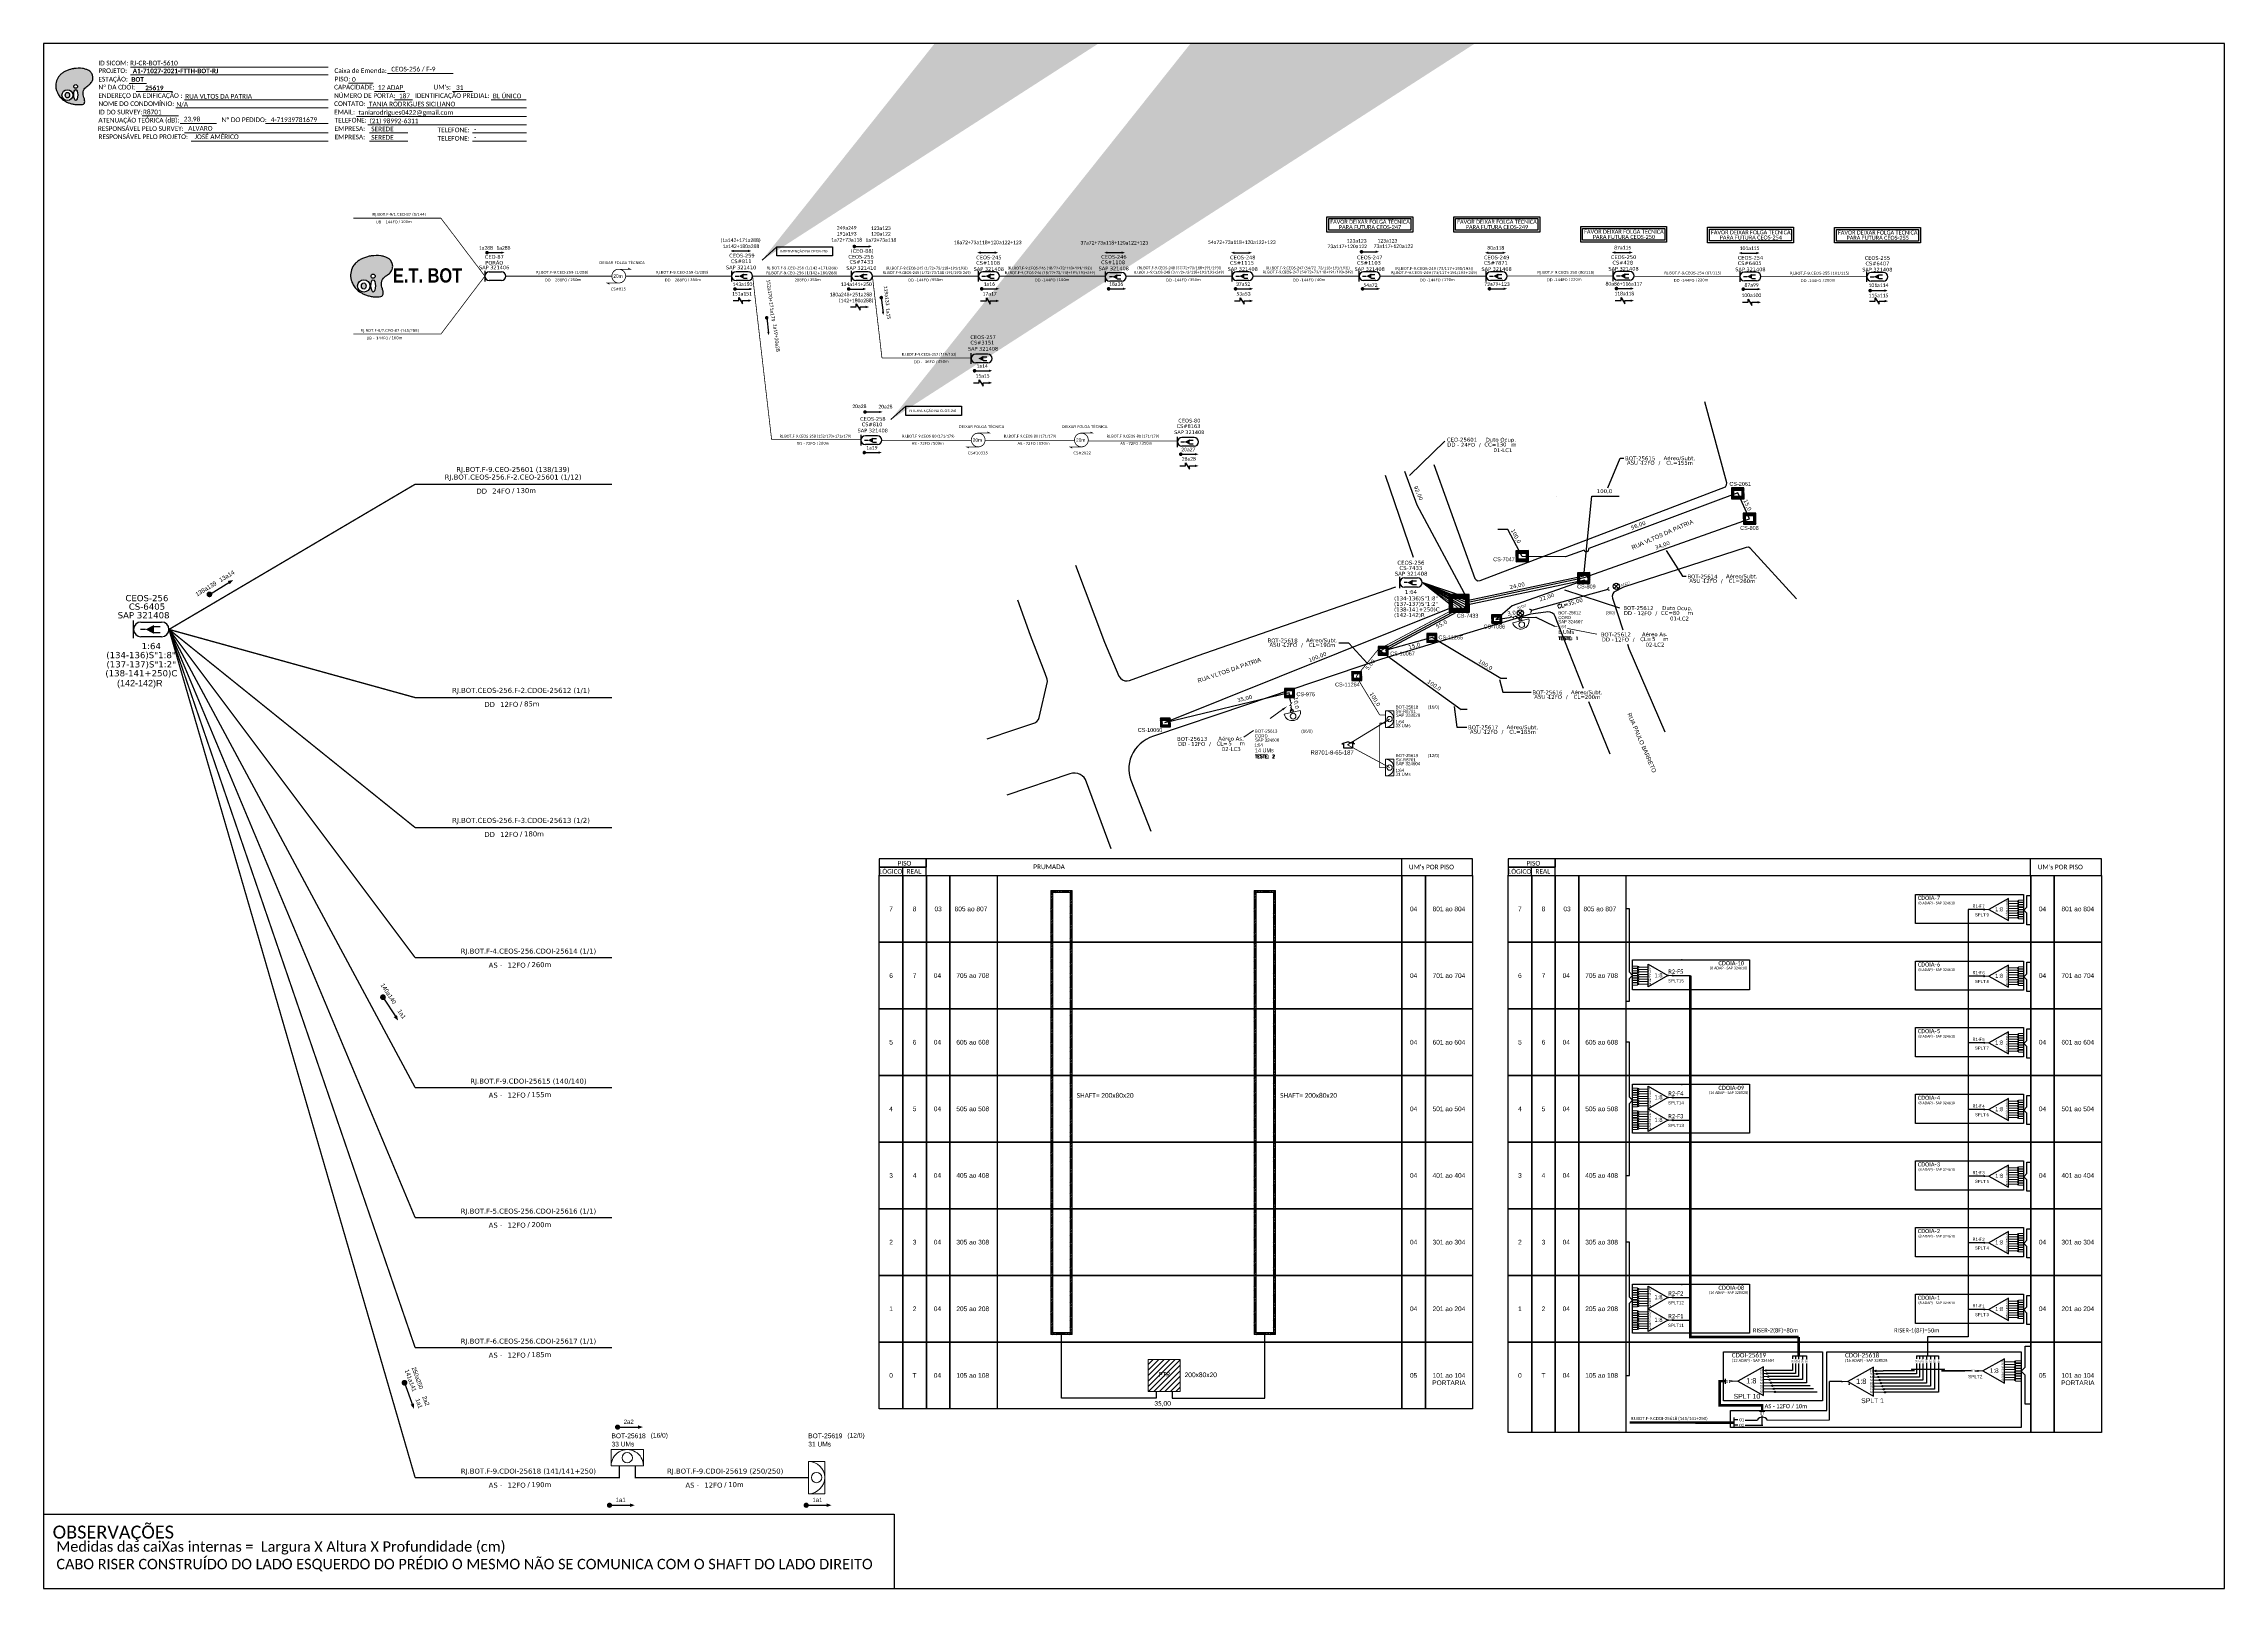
# Paper-space layout 'CDOI-25619' of a CAD drawing. Extents: x 0 to 839, y 0 to 594.
# The model-space entities are those that its viewports show. They can reach past a viewport. Long polylines and large blocks are cut down to what shows.
import ezdxf
from ezdxf.enums import TextEntityAlignment as Align

# ---------------------------------------------------------------- set-up
doc = ezdxf.new("R2010")
doc.units = 0
for name, color, linetype in [('10.0-Cartográfico', 252, 'Continuous'), ('10.1-Caixas Subterrâneas', 5, 'Continuous'), ('10.4-Postes', 1, 'Continuous'), ('20.4-CEOS', 1, 'Continuous'), ('20.5-CABO AÉREO', 1, 'Continuous'), ('20.5-CEO', 1, 'Continuous'), ('CAP a instalar', 1, 'Continuous'), ('celulas gpon', 7, 'Continuous'), ('E.T.', 7, 'Continuous'), ('label_cabos', 7, 'Continuous'), ('Legenda', 1, 'Continuous'), ('locais legendas', 7, 'Continuous'), ('QUADRA', 7, 'Continuous'), ('SETA', 7, 'Continuous'), ('Subida Lateral', 5, 'Continuous'), ('surveys', 7, 'Continuous'), ('surveys legendas', 7, 'Continuous')]:
    doc.layers.add(name, color=color, linetype=linetype)
for name, color, linetype, lineweight in [("20.0-LEGENDA DOS CDO'S", 1, 'Continuous', 0), ('20.1-CDO_INTERIOR', 1, 'Continuous', 0), ('20.2-CDO_POSTE', 1, 'Continuous', 5), ('20.6-CORDOALHA_SUPORTE', 7, 'Continuous', 25), ('40.1-ETIQUETAS', 1, 'Continuous', 20), ('CORDOALHA_SUPORTE', 7, 'Continuous', 25), ('Segmento Logradouro Texto', 7, 'Continuous', 0)]:
    doc.layers.add(name, color=color, linetype=linetype, lineweight=lineweight)
doc.layers.add('DROP DE CLIENTE', color=140, linetype='Continuous', plot=False)
doc.layers.add('EXTRA', color=50, linetype='Continuous', plot=False)
doc.styles.add('ARIAL', font='arial.ttf')
doc.styles.add('DIGICADE', font='arial.ttf')
doc.styles.add('ROMANS', font='romans')
doc.styles.add('siredit', font='verdana.ttf')
doc.styles.get("Standard").update_dxf_attribs({"font": 'arial.ttf'})
doc.styles.add('SWISS BIT', font='swisscb.ttf')
doc.styles.add('WMF-Calibri0', font='calibri.ttf')
doc.styles.add('WMF-Calibri1', font='calibrib.ttf')
doc.linetypes.add('FENCELINE1', pattern='A,0.25,-0.1,[133,ltypeshp.shx,S=0.1,R=0,X=-0.1,Y=0],-0.1,1', length=1.45)
doc.linetypes.add('RESERVA', pattern='A,0.5,-0.15,["RESERVA",Standard,S=0.18,R=0,X=0,Y=-0.1],-1.3', length=1.95)
doc.dimstyles.new('CL', dxfattribs={"dimtxt": 1, "dimasz": 2, "dimexe": 0.18, "dimexo": 0.0625, "dimgap": 0.09, "dimtad": 0, "dimdec": 0, "dimrnd": 1, "dimzin": 0, "dimdsep": 46, "dimtxsty": 'siredit', "dimblk": 'NONE', "dimcen": 0, "dimse1": 1, "dimse2": 1, "dimsd1": 1, "dimsd2": 1, "dimclrt": 7, "dimadec": 0, "dimazin": 0, "dimtfac": 1, "dimtdec": 0, "dimtofl": 0, "dimtmove": 0, "dimatfit": 3, "dimfxl": 0, "dimtolj": 1, "dimtzin": 0, "dimarcsym": 0})
doc.dimstyles.new('ISO-25', dxfattribs={"dimtxt": 2.5, "dimasz": 2.5, "dimexe": 1.25, "dimexo": 0.625, "dimtad": 1, "dimtxsty": 'Standard', "dimcen": 2.5, "dimadec": 0, "dimazin": 0, "dimtfac": 1, "dimtmove": 0, "dimatfit": 3, "dimfxl": 0, "dimarcsym": 0})

# ---------------------------------------------------------------- blocks, each defined once
blk = doc.blocks.new('OI')
h = blk.add_hatch(color=40)
edge = h.paths.add_edge_path()
edge.add_spline(control_points=[(4.35, -0.67), (3.92, -0.99), (3.26, -1.5), (2.81, -2.59), (2.9, -3.5), (3.06, -4.27), (3.31, -4.85), (3.37, -5.39), (3.4, -5.88), (3.2, -6.4), (2.54, -6.61), (1.65, -6.63), (0.55, -6.67), (-0.56, -6.42), (-1.61, -6.14), (-2.77, -5.61), (-3.92, -4.77), (-4.89, -3.7), (-5.34, -2.65), (-5.6, -1.94), (-5.85, -0.96), (-5.71, 0.47), (-5.1, 2.02), (-4.14, 3.02), (-3.3, 3.61), (-2.37, 4.16), (-1.36, 4.44), (-0.56, 4.7), (0.79, 4.85), (2.24, 4.97), (3.79, 4.57), (4.67, 4.21), (5.44, 3.65), (5.76, 2.99), (6.03, 2.21), (6.01, 1.46), (5.72, 0.64), (5.31, 0.08), (4.88, -0.38), (4.51, -0.55), (4.35, -0.67)], knot_values=[0, 0, 0, 0, 1.60434, 2.417191, 3.427595, 4.282808, 4.776746, 5.304182, 5.888771, 6.258406, 6.858137, 7.79129, 8.986195, 10.124242, 11.187857, 12.242908, 13.953784, 15.414161, 16.515391, 17.349188, 17.675853, 19.552021, 21.515531, 22.568638, 23.63245, 24.621084, 25.782718, 26.745347, 27.142653, 29.870543, 31.004649, 31.921532, 32.709589, 33.801391, 34.042471, 35.192333, 35.971461, 36.628871, 37.254359, 37.836911, 37.836911, 37.836911, 37.836911], degree=3, periodic=0)
h.paths.add_polyline_path([(1.13, -0.87, -1), (-0.04, -0.87, -1)], flags=16)
edge = h.paths.add_edge_path(flags=16)
edge.add_ellipse((0.56, -3.59), major_axis=(-0.02, 1.71), ratio=0.361305, start_angle=0, end_angle=360)
h.paths.add_polyline_path([(-0.36, -3.62, -1), (-3.8, -3.62, -1)], flags=16)
edge = h.paths.add_edge_path(flags=0)
edge.add_ellipse((-2.08, -3.62), major_axis=(0, 0.885), ratio=0.758294, start_angle=0, end_angle=360)
at = {"color": 40}
for centre, radius in [((-2.08, -3.62), 1.72), ((0.54, -0.87), 0.587)]:
    blk.add_circle(centre, radius, dxfattribs=at)
blk.add_ellipse((-2.08, -3.62), major_axis=(0, 0.885), ratio=0.758294, start_param=-3.141592653589792, end_param=3.141592653589792, dxfattribs=at)
blk.add_ellipse((0.56, -3.59), major_axis=(-0.02, 1.71), ratio=0.361305, dxfattribs=at)
at = {"color": 40, "start_tangent": (-0.800898, -0.598801), "end_tangent": (-0.800898, -0.598801)}
blk.add_spline([(4.35, -0.67), (3.2, -1.78), (2.9, -2.54), (2.92, -3.55), (3.12, -4.38), (3.28, -4.85), (3.37, -5.37), (3.35, -5.95), (3.2, -6.29), (2.66, -6.55), (1.73, -6.63), (0.54, -6.62), (-0.58, -6.41), (-1.6, -6.11), (-2.56, -5.67), (-3.95, -4.67), (-4.89, -3.56), (-5.37, -2.56), (-5.64, -1.78), (-5.72, -1.46), (-5.63, 0.42), (-4.84, 2.22), (-4.13, 2.99), (-3.27, 3.62), (-2.4, 4.09), (-1.3, 4.47), (-0.37, 4.72), (0.02, 4.77), (2.75, 4.8), (3.85, 4.53), (4.69, 4.16), (5.31, 3.68), (5.85, 2.73), (5.93, 2.5), (5.94, 1.35), (5.67, 0.62), (5.29, 0.08), (4.84, -0.36), (4.35, -0.67)], degree=3, dxfattribs=at)
blk = doc.blocks.new('CARIMBO')
at = {"color": 7, "lineweight": 0}
for points in [[(134.48, -16.3), (159.61, -16.3)], [(35.15, -20.06), (41.7, -20.06)], [(35.66, -16.79), (111.64, -16.79)], [(37.81, -23.14), (51.75, -23.14)], [(119.43, -20.02), (128.92, -20.02)], [(129.48, -23.14), (141.1, -23.14)], [(159.42, -23.14), (167.09, -23.14)], [(40.13, -32.55), (54.07, -32.55)], [(52.97, -29.48), (111.64, -29.48)], [(56.38, -26.37), (111.64, -26.37)], [(122.56, -32.72), (187.83, -32.72)], [(126.6, -29.48), (187.83, -29.48)], [(137.07, -26.37), (144.01, -26.37)], [(174.24, -26.37), (187.8, -26.37)], [(54.67, -35.52), (68.61, -35.52)], [(56.38, -39.07), (111.64, -39.07)], [(126.84, -35.96), (187.83, -35.96)], [(127.45, -39.07), (142.25, -39.07)], [(167.06, -39.07), (187.83, -39.07)], [(58.87, -42.31), (111.64, -42.31)], [(127.45, -42.31), (142.25, -42.31)], [(167.06, -42.31), (187.83, -42.31)]]:
    blk.add_lwpolyline(points, dxfattribs=at)
at = {"color": 7, "xscale": 1.213923925163967, "yscale": 1.213923925163967, "zscale": 1.213923925163967, "rotation": 0.1532896023949059}
blk.add_blockref('OI', (13.86, -20.16), dxfattribs=at)
at = {"color": 7, "lineweight": 0, "style": 'WMF-Calibri0'}
for s, height, p in [('PROJETO:', 1.793, (23.26, -16.04)), ('Caixa de Emenda:', 1.7927, (114.02, -16.04)), ('ESTAÇÃO:', 1.793, (23.26, -19.32)), ('ENDEREÇO DA EDIFICAÇÃO :', 1.7927, (23.26, -25.63)), ('Nº DA CDOI:', 1.7927, (23.26, -22.39)), ('CAPACIDADE:', 1.7927, (113.91, -22.39)), ('NÚMERO DE PORTA:', 1.7927, (113.91, -25.63)), ('PISO:', 1.793, (114.09, -19.28)), ('IDENTIFICAÇÃO PREDIAL:', 1.7927, (144.99, -25.63)), ("UM's:", 1.793, (152.15, -22.39)), ('ATENUAÇÃO TEÓRICA (dB):', 1.7927, (23.26, -35.09)), ('NOME DO CONDOMÍNIO:', 1.7927, (23.26, -28.74)), ('ID DO SURVEY:', 1.7927, (23.26, -31.97)), ('CONTATO:', 1.793, (113.91, -28.74)), ('EMAIL:', 1.793, (113.91, -31.97)), ('TELEFONE:', 1.793, (114.09, -35.09)), ('RESPONSÁVEL PELO SURVEY:', 1.7927, (23.02, -38.32)), ('RESPONSÁVEL PELO PROJETO:', 1.7927, (23.26, -41.44)), ('EMPRESA:', 1.793, (114.09, -38.32)), ('EMPRESA:', 1.793, (114.09, -41.56)), ('TELEFONE:', 1.793, (153.7, -38.83)), ('TELEFONE:', 1.793, (153.7, -42.06))]:
    blk.add_text(s, height=height, dxfattribs=at).set_placement(p)
at = {"color": 7, "lineweight": 0, "flags": 8}
for tag, p, style in [('PROJ', (36.46, -16.13), 'WMF-Calibri1'), ('CEOS-XX', (135.87, -15.46), 'WMF-Calibri0'), ('EST', (35.94, -19.41), 'WMF-Calibri1'), ('LOGRADOURO', (56.65, -25.91), 'WMF-Calibri0'), ('PISO_PTR', (120.78, -19.42), 'WMF-Calibri0'), ('CAPAC.', (130.66, -22.52), 'WMF-Calibri0'), ('N°', (138.85, -25.77), 'WMF-Calibri0'), ("UC'S", (160.78, -22.54), 'WMF-Calibri0'), ('N°PREDIO', (174.94, -25.77), 'WMF-Calibri0'), ('_ID_', (40.39, -31.94), 'WMF-Calibri0'), ('NOME_DO_COND.', (53.23, -29.02), 'WMF-Calibri0'), ('O_POTEN', (56.06, -34.68), 'WMF-Calibri0'), ('EMAIL', (123.26, -32.12), 'WMF-Calibri0'), ('NOME_DO_CONTATO', (127.3, -28.89), 'WMF-Calibri0'), ('RES_SURVEY', (57.78, -38.23), 'WMF-Calibri0'), ('RES_PROJ', (60.27, -41.47), 'WMF-Calibri0'), ('TELEFONE', (127.55, -35.36), 'WMF-Calibri0'), ('EMP_RESP_SURVEY', (128.16, -38.47), 'WMF-Calibri0'), ('EMP_RESP_PROJ', (128.16, -41.71), 'WMF-Calibri0'), ('CONT_RESP_SURVEY', (167.76, -38.47), 'WMF-Calibri0'), ('CONT_RESP_PROJ', (167.76, -41.71), 'WMF-Calibri0')]:
    blk.add_attdef(tag, p, '', height=1.79, dxfattribs=dict(at, style=style))
at = {"color": 7, "lineweight": 0, "style": 'WMF-Calibri1', "flags": 8}
blk.add_attdef("N° CDO'S", text='', height=1.79, dxfattribs=at).set_placement((44.78, -22.68), align=Align.CENTER)
blk = doc.blocks.new('ETIQUETA_RS5F')
at = {"layer": '40.1-ETIQUETAS', "color": 0, "style": 'siredit'}
blk.add_text('/', height=1.5, dxfattribs=at).set_placement((1.58, -1.95), align=Align.MIDDLE_RIGHT)
for tag, p in [('ETIQUETA_R_SECUNDARIA', (1.21, 2.1)), ('ETIQUETA_R_PRIMARIA', (1.21, 4.1)), ('F_ATIVAS/F_MORTAS', (1.14, -4.24))]:
    blk.add_attdef(tag, text='', height=1.5, dxfattribs=at).set_placement(p, align=Align.MIDDLE_CENTER)
for tag, p in [('TIPO_CABO', (-6.58, -2.12)), ('CAP_CABO', (0.4, -2.09))]:
    blk.add_attdef(tag, text='', height=1.5, dxfattribs=at).set_placement(p, align=Align.MIDDLE_RIGHT)
for tag, p in [('FUSÃO_1', (0.85, -8.39)), ('FUSÃO_2', (0.85, -10.6)), ('FUSÃO_3', (0.85, -12.93)), ('FUSÃO_4', (0.85, -15.14)), ('FUSÃO_5', (0.85, -17.16))]:
    blk.add_attdef(tag, text='', height=1.5, dxfattribs=at).set_placement(p, align=Align.CENTER)
blk.add_attdef('METROS', text='', height=1.5, dxfattribs=at).set_placement((2.14, -1.95), align=Align.MIDDLE_LEFT)
blk = doc.blocks.new('SURVEY_SURVEY')
for p, q in [((0, 0.0000152), (-0.0000151, 0.0000108)), ((-0.0000151, 0.0000108), (-0.0000104, 0.0000108)), ((-0.0000103, 0), (-0.0000103, 0.0000108)), ((0.0000103, 0), (-0.0000103, 0)), ((0, 0.0000152), (0.0000151, 0.0000108)), ((0.0000101, 0.0000159), (0.0000117, 0.0000159)), ((0.0000101, 0.0000123), (0.0000101, 0.0000159)), ((0.0000151, 0.0000108), (0.0000103, 0.0000108)), ((0.0000103, 0.0000108), (0.0000103, 0)), ((0.0000117, 0.0000159), (0.0000117, 0.0000119))]:
    blk.add_line(p, q)
blk = doc.blocks.new('*X65')
at = {"color": 0, "linetype": 'Continuous'}
for p, q in [((-1.25, 0.34099), (-0.49099, 1.1)), ((-1.25, 0.517767), (-0.667767, 1.1)), ((-1.25, 0.694544), (-0.844544, 1.1)), ((-1.25, 0.87132), (-1.02132, 1.1)), ((-1.25, 1.048097), (-1.198097, 1.1)), ((-1.25, 0.164214), (-0.8035, 0.610714)), ((-1.25, -0.012563), (-0.8035, 0.433937)), ((-1.25, -0.18934), (-0.8035, 0.25716)), ((-1.25, -0.366117), (-0.8035, 0.080383)), ((-0.789214, 0.625), (-0.314214, 1.1)), ((-0.612437, 0.625), (-0.137437, 1.1)), ((-0.43566, 0.625), (0.03934, 1.1)), ((-0.258883, 0.625), (0.216117, 1.1)), ((-0.082107, 0.625), (0.392893, 1.1)), ((0.09467, 0.625), (0.56967, 1.1)), ((0.271447, 0.625), (0.746447, 1.1)), ((0.448223, 0.625), (0.923223, 1.1)), ((0.625, 0.625), (1.1, 1.1)), ((0.801777, 0.625), (1.25, 1.073223)), ((0.8035, 0.449947), (1.25, 0.896447)), ((0.8035, 0.27317), (1.25, 0.71967)), ((0.8035, 0.096393), (1.25, 0.542893)), ((0.8035, -0.080383), (1.25, 0.366117)), ((0.8035, -0.25716), (1.25, 0.18934)), ((0.8035, -0.433937), (1.25, 0.012563)), ((-1.25, -0.542893), (-0.8035, -0.096393)), ((-1.25, -0.71967), (-0.8035, -0.27317)), ((-1.25, -0.896447), (-0.8035, -0.449947)), ((-1.25, -1.073223), (-0.801777, -0.625)), ((-1.1, -1.1), (-0.625, -0.625)), ((-0.923223, -1.1), (-0.448223, -0.625)), ((-0.746447, -1.1), (-0.271447, -0.625)), ((-0.56967, -1.1), (-0.09467, -0.625)), ((-0.392893, -1.1), (0.082107, -0.625)), ((-0.216117, -1.1), (0.258883, -0.625)), ((-0.03934, -1.1), (0.43566, -0.625)), ((0.137437, -1.1), (0.612437, -0.625)), ((0.314214, -1.1), (0.789214, -0.625)), ((0.49099, -1.1), (1.25, -0.34099)), ((0.667767, -1.1), (1.25, -0.517767)), ((0.8035, -0.610714), (1.25, -0.164214)), ((0.844544, -1.1), (1.25, -0.694544)), ((1.02132, -1.1), (1.25, -0.87132)), ((1.198097, -1.1), (1.25, -1.048097))]:
    blk.add_line(p, q, dxfattribs=at)
blk = doc.blocks.new('MANHOLE_MQ')
at = {"color": 0, "linetype": 'Continuous'}
for p, q in [((0.0000062, 0.0000057), (-0.0000063, 0.0000057)), ((-0.0000063, 0.0000057), (-0.0000063, -0.0000053)), ((-0.000004, 0.0000033), (0.000004, 0.0000033)), ((-0.000004, -0.0000029), (-0.000004, 0.0000033)), ((0.000004, 0.0000033), (0.000004, -0.0000029)), ((0.0000062, -0.0000053), (0.0000062, 0.0000057)), ((-0.0000063, -0.0000053), (0.0000062, -0.0000053)), ((0.000004, -0.0000029), (-0.000004, -0.0000029)), ((0.000004, -0.0000029), (0.000004, -0.0000029))]:
    blk.add_line(p, q, dxfattribs=at)
at = {"color": 0, "linetype": 'Continuous', "xscale": 5e-06, "yscale": 5e-06, "zscale": 1e-05}
blk.add_blockref('*X65', (0, 0.0000002), dxfattribs=at)
blk = doc.blocks.new('*U85')
at = {"color": 0}
blk.add_line((2.14, -0.58), (-2.1, -0.68), dxfattribs=at)
for centre, radius in [((0, 0.38), 0.733), ((0.03, -1.03), 0.393)]:
    blk.add_circle(centre, radius, dxfattribs=at)
blk.add_arc((0.02, -0.63), 2.12, 1.3782, 181.3782, dxfattribs=at)
blk = doc.blocks.new('Inst CDOE-8 CAIXA DIST OPT CDOE 48F_8D C_SPL OPTAP')
at = {"layer": "20.0-LEGENDA DOS CDO'S", "color": 0, "style": 'ARIAL'}
for tag, p, height in [('FID', (0.12, 5.25), 0.8), ('1:XX', (-0.01, 1.7), 0.8), ('SAP', (0.12, 2.96), 0.8), ('CORDOALHA', (0.12, 4.02), 0.8), ('UMS', (0.14, 0.22), 1)]:
    blk.add_attdef(tag, p, '', height=height, rotation=0.118, dxfattribs=at)
at = {"layer": "20.0-LEGENDA DOS CDO'S", "color": 0}
for tag, p, style, flags in [('ID_ATIVIDADE', (0.12, 6.47), 'ARIAL', 3), ('FATOR', (7.92, 6.47), 'ARIAL', 1), ('QTDE', (0.23, -0.97), 'DIGICADE', 3)]:
    blk.add_attdef(tag, p, '', height=0.8, rotation=0.118, dxfattribs=dict(at, style=style, flags=flags))
at = {"layer": "20.0-LEGENDA DOS CDO'S", "color": 0, "style": 'ARIAL'}
blk.add_attdef('FIBRAS_UTILIZADAS', text='', height=0.8, rotation=0.118, dxfattribs=at).set_placement((13.48, 5.26), align=Align.CENTER)
blk = doc.blocks.new('Teste  FTTH')
at = {"color": 0, "lineweight": 0, "style": 'ROMANS'}
for tag, p in [('TESTE', (-2.3, -0.29)), ('QTDE', (0.21, -0.29))]:
    blk.add_attdef(tag, p, '', height=0.48, dxfattribs=at)
for tag, p, flags in [('FID', (-2.23, -1.25), 1), ('FATOR', (-2.23, -2.03), 3), ('ID_ATIVIDADE', (-2.23, -2.72), 3)]:
    blk.add_attdef(tag, p, '', height=0.48, dxfattribs=dict(at, flags=flags))
blk = doc.blocks.new('Inst CDOE-16 CAIXA DIST OPT CDOE 48F_16D C_SPL_2_1_8')
at = {"layer": "20.0-LEGENDA DOS CDO'S", "color": 0, "style": 'ARIAL'}
for tag, p, height in [('FID', (0.12, 5.25), 0.8), ('1:XX', (-0.01, 1.7), 0.8), ('SAP', (0.12, 2.96), 0.8), ('CORDOALHA', (0.12, 4.02), 0.8), ('UMS', (0.14, 0.22), 1)]:
    blk.add_attdef(tag, p, '', height=height, rotation=0.118, dxfattribs=at)
at = {"layer": "20.0-LEGENDA DOS CDO'S", "color": 0}
for tag, p, style, flags in [('ID_ATIVIDADE', (0.12, 6.47), 'ARIAL', 3), ('FATOR', (7.92, 6.47), 'ARIAL', 1), ('QTDE', (0.1, -1.17), 'DIGICADE', 3)]:
    blk.add_attdef(tag, p, '', height=0.8, rotation=0.118, dxfattribs=dict(at, style=style, flags=flags))
at = {"layer": "20.0-LEGENDA DOS CDO'S", "color": 0, "style": 'ARIAL'}
blk.add_attdef('FIBRAS_UTILIZADAS', text='', height=0.8, rotation=0.118, dxfattribs=at).set_placement((13.48, 5.26), align=Align.CENTER)
blk = doc.blocks.new('Inst CB DT OCUP CFOA-SM-DD-G-24')
at = {"layer": 'label_cabos', "color": 0, "style": 'siredit'}
for tag, flags, p in [('ID_ATIVIDADE', 3, (1.31, 2.67)), ('FATOR', 1, (11.56, 2.55))]:
    blk.add_attdef(tag, text='', height=1, rotation=359.69, dxfattribs=dict(at, flags=flags)).set_placement(p, align=Align.MIDDLE_CENTER)
for tag, p in [('TIPO_CABO', (1.11, 0)), ('DESTINO_CABO', (3.13, 1.26)), ('CABO', (4.69, -0.05)), ('/', (7.71, -0.05)), ('LANCE', (10.41, 0.02)), ('TIPO_CABO', (13.11, 1.24)), ('UND', (16.46, 0)), ('FID', (13.65, -1.41))]:
    blk.add_attdef(tag, text='', height=1, rotation=359.69, dxfattribs=at).set_placement(p, align=Align.MIDDLE_CENTER)
blk.add_attdef('QTDE', (11.93, -0.45), '', height=1, rotation=359.69, dxfattribs=at)
blk = doc.blocks.new('Inst CORD ALUMINIO 4.8 MM 3F(sem recursos)')
at = {"layer": '20.6-CORDOALHA_SUPORTE', "color": 0, "lineweight": 0, "style": 'ROMANS'}
for tag, p, flags in [('FATOR', (-5.2, -4.44), 3), ('ID_ATIVIDADE', (-5.2, -6.67), 3), ('FID', (-5.2, -8.9), 1)]:
    blk.add_attdef(tag, p, '', height=1, dxfattribs=dict(at, flags=flags))
blk.add_attdef('LANCE', text='', height=1, dxfattribs=at).set_placement((-0.54, -2.21), align=Align.RIGHT)
at = {"layer": '20.6-CORDOALHA_SUPORTE', "color": 0, "style": 'siredit'}
blk.add_attdef('QTDE', (-0.54, -2.21), '', height=1, rotation=359.69, dxfattribs=at)
blk = doc.blocks.new('Inst CB DT OCUP CFOA-SM-DD-S-12')
at = {"layer": 'label_cabos', "color": 0, "style": 'siredit'}
for tag, flags, p in [('ID_ATIVIDADE', 3, (1.31, 2.67)), ('FATOR', 1, (11.56, 2.55))]:
    blk.add_attdef(tag, text='', height=1, rotation=359.69, dxfattribs=dict(at, flags=flags)).set_placement(p, align=Align.MIDDLE_CENTER)
for tag, p in [('TIPO_CABO', (1.11, 0)), ('DESTINO_CABO', (3.13, 1.26)), ('CABO', (4.69, -0.05)), ('/', (7.71, -0.05)), ('LANCE', (10.41, 0.02)), ('TIPO_CABO', (13.11, 1.24)), ('UND', (16.46, 0)), ('FID', (13.65, -1.41))]:
    blk.add_attdef(tag, text='', height=1, rotation=359.69, dxfattribs=at).set_placement(p, align=Align.MIDDLE_CENTER)
blk.add_attdef('QTDE', (11.93, -0.45), '', height=1, rotation=359.69, dxfattribs=at)
blk = doc.blocks.new('Inst CB AS CFOA-SM-ASU-120-S-12')
at = {"layer": 'label_cabos', "color": 0, "style": 'siredit'}
for tag, flags, p in [('ID_ATIVIDADE', 3, (1.31, 2.67)), ('FATOR', 1, (11.56, 2.55))]:
    blk.add_attdef(tag, text='', height=1, rotation=359.69, dxfattribs=dict(at, flags=flags)).set_placement(p, align=Align.MIDDLE_CENTER)
for tag, p in [('TIPO_CABO', (1.26, 0)), ('DESTINO_CABO', (3.13, 1.26)), ('CABO', (4.69, -0.05)), ('/', (7.71, -0.05)), ('LANCE', (10.81, 0)), ('TIPO_CABO', (13.11, 1.24)), ('UND', (15.96, 0)), ('FID', (13.15, -1.41))]:
    blk.add_attdef(tag, text='', height=1, rotation=359.69, dxfattribs=at).set_placement(p, align=Align.MIDDLE_CENTER)
blk.add_attdef('QTDE', (12.43, -0.47), '', height=1, rotation=359.69, dxfattribs=at)
blk = doc.blocks.new('LEGENDA DOS CABOS')
at = {"layer": 'EXTRA', "color": 0, "style": 'siredit'}
for tag, p in [('ID', (4.6, 0.97)), ('XX', (9.03, 0.97))]:
    blk.add_attdef(tag, text='', height=0.48, rotation=359.69, dxfattribs=at).set_placement(p, align=Align.MIDDLE_CENTER)
at = {"layer": 'Legenda', "color": 0, "style": 'siredit'}
for tag, p in [('TIPO_CABO', (1.31, 0)), ('CABO', (4.69, -0.05)), ('/', (6.81, -0.05)), ('METROS', (10.03, -0.05))]:
    blk.add_attdef(tag, text='', height=0.8, rotation=359.69, dxfattribs=at).set_placement(p, align=Align.MIDDLE_CENTER)
blk = doc.blocks.new('SPLITTER_')
blk.add_point((0, 0))
at = {"style": 'ARIAL', "flags": 4}
blk.add_attdef('SPLT', (0, -3.3), '', height=1.5, dxfattribs=at)
blk = doc.blocks.new('SPLT_1-8_SC-APC_ESQ')
at = {"color": 3, "lineweight": 0}
for points in [[(2.4, -3), (0, -3)], [(2.4, -4), (0, -4)], [(2.4, -4.2), (0, -4.2)], [(2.4, -5.2), (0, -5.2)], [(2.4, -5.3), (0, -5.3)], [(2.4, -6.3), (0, -6.3)], [(2.4, -6.5), (0, -6.5)], [(2.4, -7.5), (0, -7.5)], [(2.4, -7.6), (0, -7.6)], [(2.4, -8.6), (0, -8.6)], [(2.4, -8.8), (0, -8.8)], [(2.4, -9.8), (0, -9.8)], [(2.4, -9.9), (0, -9.9)], [(2.4, -3), (2.4, -4)], [(2.4, -4.2), (2.4, -5.2)], [(2.4, -5.3), (2.4, -6.3)], [(2.4, -6.5), (2.4, -7.5)], [(2.4, -7.6), (2.4, -8.6)], [(2.4, -8.8), (2.4, -9.8)], [(2.4, -9.9), (2.4, -10.9)], [(3, -3.5), (7.4, -3.5)], [(7.4, -4.7), (3, -4.7)], [(7.4, -5.8), (3, -5.8)], [(7.4, -7), (3, -7)], [(7.4, -8.1), (3, -8.1)], [(7.4, -9.3), (3, -9.3)], [(7.4, -10.4), (3, -10.4)], [(2.4, -10.9), (0, -10.9)], [(2.4, -11.1), (0, -11.1)], [(2.4, -12.1), (0, -12.1)], [(2.4, -11.1), (2.4, -12.1)], [(7.4, -11.6), (3, -11.6)]]:
    blk.add_lwpolyline(points, dxfattribs=at)
for points in [[(3, -3.2), (2.4, -3.2), (2.4, -3.8), (3, -3.8)], [(3, -4.4), (2.4, -4.4), (2.4, -5), (3, -5)], [(3, -5.5), (2.4, -5.5), (2.4, -6.1), (3, -6.1)], [(3, -6.7), (2.4, -6.7), (2.4, -7.3), (3, -7.3)], [(3, -7.8), (2.4, -7.8), (2.4, -8.4), (3, -8.4)], [(3, -9), (2.4, -9), (2.4, -9.6), (3, -9.6)], [(3, -10.1), (2.4, -10.1), (2.4, -10.7), (3, -10.7)], [(3, -11.3), (2.4, -11.3), (2.4, -11.9), (3, -11.9)]]:
    blk.add_lwpolyline(points, close=True, dxfattribs=at)
at = {"color": 1}
blk.add_lwpolyline([(7.4, -2.1), (17, -7.5), (7.4, -13), (7.4, -2.1)], dxfattribs=at)
at = {"color": 1, "lineweight": 0}
blk.add_lwpolyline([(17, -7.5), (19.3, -7.5)], dxfattribs=at)
at = {"color": 1, "style": 'ARIAL'}
for s, height, p in [('S2', 0.75, (7.6, -5)), ('S3', 0.75, (7.6, -6.2)), ('S4', 0.75, (7.6, -7.4)), ('S5', 0.75, (7.5, -8.6)), ('S6', 0.75, (7.6, -9.7)), ('S7', 0.75, (7.6, -10.8)), ('S1', 0.75, (7.7, -3.8)), ('1:8', 2, (10.5, -8.4)), ('S8', 0.75, (7.6, -11.9))]:
    blk.add_text(s, height=height, dxfattribs=at).set_placement(p)
blk = doc.blocks.new('A$C415C251F')
at = {"color": 3}
blk.add_point((0, 0), dxfattribs=at)
blk = doc.blocks.new('LEG_CDOIA8_C-SPLT_ESQ')
at = {"color": 3, "extrusion": (0, 0, -1), "xscale": -1, "zscale": -1}
blk.add_blockref('A$C415C251F', (0, 0), dxfattribs=at)
at = {"color": 1, "style": 'WMF-Calibri0', "flags": 4}
blk.add_attdef('MODELO', text='', height=1.5, dxfattribs=at).set_placement((22.5, -4.5), align=Align.CENTER)
blk.add_attdef('CDO', (21.4, -2.6), '', height=2, dxfattribs=at)
at = {"style": 'ARIAL', "flags": 4}
blk.add_attdef('SPLITAGEM', text='', height=1.5, dxfattribs=at).set_placement((18.6, -12.6), align=Align.CENTER)
blk = doc.blocks.new('SPLT_1-8_DIV_DIR')
h = blk.add_hatch(color=3)
h.dxf.hatch_style = 1
edge = h.paths.add_edge_path()
edge.add_arc((12.77, 4.04), 0.242, 0, 360)
h = blk.add_hatch(color=3)
h.dxf.hatch_style = 1
edge = h.paths.add_edge_path()
edge.add_arc((13.27, 2.88), 0.242, 0, 360)
h = blk.add_hatch(color=3)
h.dxf.hatch_style = 1
edge = h.paths.add_edge_path()
edge.add_arc((13.77, 1.73), 0.242, 0, 360)
h = blk.add_hatch(color=3)
h.dxf.hatch_style = 1
edge = h.paths.add_edge_path()
edge.add_arc((14.27, 0.58), 0.242, 0, 360)
h = blk.add_hatch(color=3)
h.dxf.hatch_style = 1
edge = h.paths.add_edge_path()
edge.add_arc((14.77, -0.58), 0.242, 0, 360)
h = blk.add_hatch(color=3)
h.dxf.hatch_style = 1
edge = h.paths.add_edge_path()
edge.add_arc((15.27, -1.73), 0.242, 0, 360)
h = blk.add_hatch(color=3)
h.dxf.hatch_style = 1
edge = h.paths.add_edge_path()
edge.add_arc((15.77, -2.88), 0.242, 0, 360)
h = blk.add_hatch(color=3)
h.dxf.hatch_style = 1
edge = h.paths.add_edge_path()
edge.add_arc((16.27, -4.04), 0.242, 0, 360)
at = {"color": 1, "lineweight": 0}
blk.add_lwpolyline([(2.22, 0), (0, 0)], dxfattribs=at)
at = {"color": 1}
blk.add_lwpolyline([(11.89, 5.45), (2.22, 0), (11.89, -5.45), (11.89, 5.45)], dxfattribs=at)
at = {"color": 7, "lineweight": 0}
for points in [[(12.77, 4.04), (11.89, 4.04)], [(11.89, 2.88), (13.27, 2.88)], [(11.89, 1.73), (13.77, 1.73)], [(11.89, 0.58), (14.27, 0.58)], [(11.89, -0.58), (14.77, -0.58)], [(11.89, -1.73), (15.27, -1.73)], [(11.89, -2.88), (15.77, -2.88)], [(11.89, -4.04), (16.27, -4.04)]]:
    blk.add_lwpolyline(points, dxfattribs=at)
at = {"color": 3}
for centre in [(12.77, 4.04), (13.27, 2.88), (13.77, 1.73), (14.27, 0.58), (14.77, -0.58), (15.27, -1.73), (15.77, -2.88), (16.27, -4.04)]:
    blk.add_circle(centre, 0.242, dxfattribs=at)
at = {"color": 1, "style": 'ARIAL'}
for s, height, p in [('1:8', 2, (5.35, -0.85)), ('S1', 0.75, (10.52, 3.77)), ('S2', 0.75, (10.52, 2.58)), ('S3', 0.75, (10.52, 1.37)), ('S4', 0.75, (10.52, 0.19)), ('S5', 0.75, (10.52, -1.02)), ('S6', 0.75, (10.52, -2.14)), ('S7', 0.75, (10.52, -3.24)), ('S8', 0.75, (10.52, -4.36))]:
    blk.add_text(s, height=height, dxfattribs=at).set_placement(p)
blk = doc.blocks.new('_None')
blk = doc.blocks.new('*U91')
at = {"color": 3}
blk.add_lwpolyline([(0.0000405, 0.000041), (0.0001936, 0.000041), (0.0001936, 0.0000158), (0.0000405, 0.0000158)], close=True, dxfattribs=at)
at = {"color": 3, "style": 'ARIAL'}
blk.add_attdef('SERVIÇO_EM_EMENDA_EXIST', text='', height=0.00000666, dxfattribs=at).set_placement((0.0001321, 0.0000254), align=Align.RIGHT)
blk.add_attdef('FID', (0.0001344, 0.0000254), '', height=0.00000666, dxfattribs=at)
at = {"layer": '10.4-Postes', "lineweight": 0, "style": 'ROMANS'}
for tag, p, flags in [('ID_ATIVIDADE', (-0.0000068, -0.0000086), 3), ('QTDE', (-0.000006, -0.000014), 3), ('FATOR', (-0.0000019, -0.0000113), 1)]:
    blk.add_attdef(tag, p, '', height=0.00000209, dxfattribs=dict(at, flags=flags))
at = {"color": 3}
blk.add_leader([(-0.0000002, 0.0000042), (0.0000405, 0.000041)], dimstyle='CL', override={"dimgap": 0.09, "dimtad": 0}, dxfattribs=at)

msp = doc.modelspace()

# ---------------------------------------------------------------- hatches: boundary and pattern name
h = msp.add_hatch()
h.set_pattern_fill('ANSI32', color=3, scale=0.078261)
h.set_pattern_definition([(45, (-5680.6848, 2656.1756), (-0.52710199, 0.52710199), []), (45, (-5680.3334, 2656.1756), (-0.52710199, 0.52710199), [])])
h.paths.add_polyline_path([(297.93, 973.41), (306.15, 973.41), (306.15, 802.67), (297.93, 802.67)])
h.paths.add_polyline_path([(298.71, 972.63), (305.36, 972.63), (305.36, 803.46), (298.71, 803.46)], flags=16)
h = msp.add_hatch()
h.set_pattern_fill('ANSI32', color=3, scale=0.078261)
h.set_pattern_definition([(45, (-5602.4674, 2656.1756), (-0.52710199, 0.52710199), []), (45, (-5602.116, 2656.1756), (-0.52710199, 0.52710199), [])])
h.paths.add_polyline_path([(376.14, 973.41), (384.36, 973.41), (384.36, 802.67), (376.14, 802.67)])
h.paths.add_polyline_path([(376.93, 972.63), (383.58, 972.63), (383.58, 803.46), (376.93, 803.46)], flags=16)
h = msp.add_hatch(color=7)
h.dxf.hatch_style = 1
edge = h.paths.add_edge_path()
edge.add_arc((656.91, 966.06), 0.201, 0, 360)
h = msp.add_hatch(color=3)
h.dxf.hatch_style = 1
edge = h.paths.add_edge_path()
edge.add_arc((537.1, 940.66), 0.205, 0, 360)
h = msp.add_hatch(color=7)
h.dxf.hatch_style = 1
edge = h.paths.add_edge_path()
edge.add_arc((656.91, 940.44), 0.201, 0, 360)
h = msp.add_hatch(color=7)
h.dxf.hatch_style = 1
edge = h.paths.add_edge_path()
edge.add_arc((656.91, 914.81), 0.201, 0, 360)
h = msp.add_hatch(color=3)
h.dxf.hatch_style = 1
edge = h.paths.add_edge_path()
edge.add_arc((537.1, 893.77), 0.205, 0, 360)
h = msp.add_hatch(color=7)
h.dxf.hatch_style = 1
edge = h.paths.add_edge_path()
edge.add_arc((656.91, 889.18), 0.201, 0, 360)
h = msp.add_hatch(color=3)
h.dxf.hatch_style = 1
edge = h.paths.add_edge_path()
edge.add_arc((537.1, 885.05), 0.205, 0, 360)
h = msp.add_hatch(color=7)
h.dxf.hatch_style = 1
edge = h.paths.add_edge_path()
edge.add_arc((656.91, 863.56), 0.201, 0, 360)
h = msp.add_hatch(color=7)
h.dxf.hatch_style = 1
edge = h.paths.add_edge_path()
edge.add_arc((656.91, 837.93), 0.201, 0, 360)
h = msp.add_hatch(color=3)
h.dxf.hatch_style = 1
edge = h.paths.add_edge_path()
edge.add_arc((537.1, 816.89), 0.205, 0, 360)
h = msp.add_hatch(color=3)
h.dxf.hatch_style = 1
edge = h.paths.add_edge_path()
edge.add_arc((537.1, 808.18), 0.205, 0, 360)
h = msp.add_hatch(color=7)
h.dxf.hatch_style = 1
edge = h.paths.add_edge_path()
edge.add_arc((656.91, 812.31), 0.201, 0, 360)
h = msp.add_hatch()
h.set_pattern_fill('ANSI31', color=1, scale=0.469565)
h.set_pattern_definition([(45, (-151.5506, 2853.2386), (-1.054204, 1.054204), [])])
h.paths.add_polyline_path([(347.72, 780.72), (347.72, 793.09), (335.35, 793.09), (335.35, 780.72)])
h.paths.add_polyline_path([(339.06, 785.91), (344.38, 785.91), (344.38, 788.63), (339.06, 788.63)], flags=24)
h = msp.add_hatch(color=7)
h.dxf.hatch_style = 1
h.paths.add_polyline_path([(615.42, 788.64, 1), (614.93, 788.64, 1)])
h = msp.add_hatch(color=7)
h.dxf.hatch_style = 1
edge = h.paths.add_edge_path()
edge.add_arc((654.47, 788.64), 0.221, 0, 360)
h = msp.add_hatch(color=3)
h.dxf.hatch_style = 1
edge = h.paths.add_edge_path()
edge.add_arc((559.91, 784.69), 0.321, 0, 360)
h = msp.add_hatch(color=7)
h.dxf.hatch_style = 1
edge = h.paths.add_edge_path()
edge.add_arc((602.19, 784.54), 0.321, 0, 360)
h = msp.add_hatch(color=7)
h.dxf.hatch_style = 1
h.paths.add_polyline_path([(615.93, 787.47, 1), (615.44, 787.47, 1)])
h = msp.add_hatch(color=7)
h.dxf.hatch_style = 1
h.paths.add_polyline_path([(616.44, 786.3, 1), (615.95, 786.3, 1)])
h = msp.add_hatch(color=7)
h.dxf.hatch_style = 1
h.paths.add_polyline_path([(616.95, 785.12, 1), (616.46, 785.12, 1)])
h = msp.add_hatch(color=7)
h.dxf.hatch_style = 1
h.paths.add_polyline_path([(617.46, 783.95, 1), (616.97, 783.95, 1)])
h = msp.add_hatch(color=7)
h.dxf.hatch_style = 1
h.paths.add_polyline_path([(617.97, 782.78, 1), (617.47, 782.78, 1)])
h = msp.add_hatch(color=7)
h.dxf.hatch_style = 1
h.paths.add_polyline_path([(618.47, 781.6, 1), (617.98, 781.6, 1)])
h = msp.add_hatch(color=7)
h.dxf.hatch_style = 1
h.paths.add_polyline_path([(618.98, 780.43, 1), (618.49, 780.43, 1)])
h = msp.add_hatch(color=3)
h.dxf.hatch_style = 1
edge = h.paths.add_edge_path()
edge.add_arc((571.57, 767.75), 0.321, 0, 360)

# ---------------------------------------------------------------- linework, layer by layer
at = {"color": 1}
for p, q in [((514.53, 1091.18), (516.29, 1089.53)), ((516.24, 1091.24), (514.59, 1089.48)), ((477.61, 1080.93), (479.37, 1079.29)), ((479.31, 1080.99), (477.66, 1079.23))]:
    msp.add_line(p, q, dxfattribs=at)
at = {"color": 5}
for p, q in [((650.76, 966.06), (650.76, 801.69)), ((650.76, 801.69), (635.11, 801.69)), ((635.11, 801.69), (635.11, 794.46))]:
    msp.add_line(p, q, dxfattribs=at)
at = {"color": 7}
msp.add_line((615.18, 788.64), (618.1, 788.64), dxfattribs=at)
for points in [[(-89.32, 705.02), (749.25, 705.02), (749.25, 1299.02), (-89.32, 1299.02), (-89.32, 705.02)], [(241.04, 979.1), (241.04, 982.32)], [(250.09, 979.1), (460.12, 979.1), (460.12, 985.54), (250.09, 985.54), (250.09, 985.54), (250.09, 982.32)], [(432.92, 979.1), (432.92, 985.54)], [(482.86, 979.1), (482.86, 982.32)], [(491.92, 979.1), (701.95, 979.1), (701.95, 985.54), (491.92, 985.54), (491.92, 985.54), (491.92, 982.32)], [(674.75, 979.1), (674.75, 985.54)]]:
    msp.add_lwpolyline(points)
at = {"color": 7, "lineweight": 0}
for points in [[(-55.85, 1289.91), (20.13, 1289.91)], [(-4.01, 1268.26), (20.14, 1268.26)], [(658.65, 966.06), (656.91, 966.06)], [(669.64, 969.22), (666.22, 969.22)], [(666.22, 968.32), (669.64, 968.32)], [(666.22, 967.41), (669.64, 967.41)], [(666.22, 966.51), (669.64, 966.51)], [(666.22, 965.61), (669.64, 965.61)], [(666.22, 964.71), (669.64, 964.71)], [(670.1, 969.61), (670.1, 968.83)], [(670.1, 969.61), (671.99, 969.61)], [(670.1, 968.83), (671.99, 968.83)], [(670.1, 968.7), (670.1, 967.93)], [(670.1, 968.7), (671.99, 968.7)], [(670.1, 967.93), (671.99, 967.93)], [(670.1, 967.8), (670.1, 967.03)], [(670.1, 967.8), (671.99, 967.8)], [(670.1, 967.03), (671.99, 967.03)], [(670.1, 966.9), (670.1, 966.13)], [(670.1, 966.9), (671.99, 966.9)], [(670.1, 966.13), (671.99, 966.13)], [(670.1, 966), (670.1, 965.22)], [(670.1, 966), (671.99, 966)], [(670.1, 965.22), (671.99, 965.22)], [(670.1, 965.09), (670.1, 964.32)], [(670.1, 965.09), (671.99, 965.09)], [(666.22, 963.81), (669.64, 963.81)], [(666.22, 962.9), (669.64, 962.9)], [(670.1, 964.32), (671.99, 964.32)], [(670.1, 964.19), (670.1, 963.42)], [(670.1, 964.19), (671.99, 964.19)], [(670.1, 963.42), (671.99, 963.42)], [(670.1, 963.29), (670.1, 962.52)], [(670.1, 963.29), (671.99, 963.29)], [(670.1, 962.52), (671.99, 962.52)], [(658.65, 940.44), (656.91, 940.44)], [(669.64, 943.59), (666.22, 943.59)], [(666.22, 942.69), (669.64, 942.69)], [(666.22, 941.79), (669.64, 941.79)], [(666.22, 940.89), (669.64, 940.89)], [(666.22, 939.98), (669.64, 939.98)], [(670.1, 943.98), (670.1, 943.21)], [(670.1, 943.98), (671.99, 943.98)], [(670.1, 943.21), (671.99, 943.21)], [(670.1, 943.08), (670.1, 942.31)], [(670.1, 943.08), (671.99, 943.08)], [(670.1, 942.31), (671.99, 942.31)], [(670.1, 942.17), (670.1, 941.4)], [(670.1, 942.17), (671.99, 942.17)], [(670.1, 941.4), (671.99, 941.4)], [(670.1, 941.27), (670.1, 940.5)], [(670.1, 941.27), (671.99, 941.27)], [(670.1, 940.5), (671.99, 940.5)], [(670.1, 940.37), (670.1, 939.6)], [(670.1, 940.37), (671.99, 940.37)], [(670.1, 939.6), (671.99, 939.6)], [(670.1, 939.47), (670.1, 938.7)], [(670.1, 939.47), (671.99, 939.47)], [(666.22, 939.08), (669.64, 939.08)], [(666.22, 938.18), (669.64, 938.18)], [(666.22, 937.28), (669.64, 937.28)], [(670.1, 938.7), (671.99, 938.7)], [(670.1, 938.57), (670.1, 937.79)], [(670.1, 938.57), (671.99, 938.57)], [(670.1, 937.79), (671.99, 937.79)], [(670.1, 937.66), (670.1, 936.89)], [(670.1, 937.66), (671.99, 937.66)], [(670.1, 936.89), (671.99, 936.89)], [(658.65, 914.81), (656.91, 914.81)], [(669.64, 917.97), (666.22, 917.97)], [(666.22, 917.07), (669.64, 917.07)], [(666.22, 916.16), (669.64, 916.16)], [(666.22, 915.26), (669.64, 915.26)], [(666.22, 914.36), (669.64, 914.36)], [(670.1, 918.35), (670.1, 917.58)], [(670.1, 918.35), (671.99, 918.35)], [(670.1, 917.58), (671.99, 917.58)], [(670.1, 917.45), (670.1, 916.68)], [(670.1, 917.45), (671.99, 917.45)], [(670.1, 916.68), (671.99, 916.68)], [(670.1, 916.55), (670.1, 915.78)], [(670.1, 916.55), (671.99, 916.55)], [(670.1, 915.78), (671.99, 915.78)], [(670.1, 915.65), (670.1, 914.87)], [(670.1, 915.65), (671.99, 915.65)], [(670.1, 914.87), (671.99, 914.87)], [(670.1, 914.74), (670.1, 913.97)], [(670.1, 914.74), (671.99, 914.74)], [(666.22, 913.46), (669.64, 913.46)], [(666.22, 912.55), (669.64, 912.55)], [(666.22, 911.65), (669.64, 911.65)], [(670.1, 913.97), (671.99, 913.97)], [(670.1, 913.84), (670.1, 913.07)], [(670.1, 913.84), (671.99, 913.84)], [(670.1, 913.07), (671.99, 913.07)], [(670.1, 912.94), (670.1, 912.17)], [(670.1, 912.94), (671.99, 912.94)], [(670.1, 912.17), (671.99, 912.17)], [(670.1, 912.04), (670.1, 911.27)], [(670.1, 912.04), (671.99, 912.04)], [(670.1, 911.27), (671.99, 911.27)], [(658.65, 889.18), (656.91, 889.18)], [(669.64, 892.34), (666.22, 892.34)], [(666.22, 891.44), (669.64, 891.44)], [(666.22, 890.54), (669.64, 890.54)], [(666.22, 889.64), (669.64, 889.64)], [(670.1, 892.73), (670.1, 891.96)], [(670.1, 892.73), (671.99, 892.73)], [(670.1, 891.96), (671.99, 891.96)], [(670.1, 891.83), (670.1, 891.05)], [(670.1, 891.83), (671.99, 891.83)], [(670.1, 891.05), (671.99, 891.05)], [(670.1, 890.92), (670.1, 890.15)], [(670.1, 890.92), (671.99, 890.92)], [(670.1, 890.15), (671.99, 890.15)], [(670.1, 890.02), (670.1, 889.25)], [(670.1, 890.02), (671.99, 890.02)], [(670.1, 889.25), (671.99, 889.25)], [(670.1, 889.12), (670.1, 888.35)], [(670.1, 889.12), (671.99, 889.12)], [(666.22, 888.73), (669.64, 888.73)], [(666.22, 887.83), (669.64, 887.83)], [(666.22, 886.93), (669.64, 886.93)], [(666.22, 886.03), (669.64, 886.03)], [(670.1, 888.35), (671.99, 888.35)], [(670.1, 888.22), (670.1, 887.44)], [(670.1, 888.22), (671.99, 888.22)], [(670.1, 887.44), (671.99, 887.44)], [(670.1, 887.31), (670.1, 886.54)], [(670.1, 887.31), (671.99, 887.31)], [(670.1, 886.54), (671.99, 886.54)], [(670.1, 886.41), (670.1, 885.64)], [(670.1, 886.41), (671.99, 886.41)], [(670.1, 885.64), (671.99, 885.64)], [(669.64, 866.72), (666.22, 866.72)], [(666.22, 865.81), (669.64, 865.81)], [(666.22, 864.91), (669.64, 864.91)], [(666.22, 864.01), (669.64, 864.01)], [(670.1, 867.1), (670.1, 866.33)], [(670.1, 867.1), (671.99, 867.1)], [(670.1, 866.33), (671.99, 866.33)], [(670.1, 866.2), (670.1, 865.43)], [(670.1, 866.2), (671.99, 866.2)], [(670.1, 865.43), (671.99, 865.43)], [(670.1, 865.3), (670.1, 864.53)], [(670.1, 865.3), (671.99, 865.3)], [(670.1, 864.53), (671.99, 864.53)], [(670.1, 864.4), (670.1, 863.62)], [(670.1, 864.4), (671.99, 864.4)], [(658.65, 863.56), (656.91, 863.56)], [(666.22, 863.11), (669.64, 863.11)], [(666.22, 862.21), (669.64, 862.21)], [(666.22, 861.3), (669.64, 861.3)], [(666.22, 860.4), (669.64, 860.4)], [(670.1, 863.62), (671.99, 863.62)], [(670.1, 863.49), (670.1, 862.72)], [(670.1, 863.49), (671.99, 863.49)], [(670.1, 862.72), (671.99, 862.72)], [(670.1, 862.59), (670.1, 861.82)], [(670.1, 862.59), (671.99, 862.59)], [(670.1, 861.82), (671.99, 861.82)], [(670.1, 861.69), (670.1, 860.92)], [(670.1, 861.69), (671.99, 861.69)], [(670.1, 860.92), (671.99, 860.92)], [(670.1, 860.79), (670.1, 860.01)], [(670.1, 860.79), (671.99, 860.79)], [(670.1, 860.01), (671.99, 860.01)], [(669.64, 841.09), (666.22, 841.09)], [(666.22, 840.19), (669.64, 840.19)], [(666.22, 839.29), (669.64, 839.29)], [(670.1, 841.48), (670.1, 840.71)], [(670.1, 841.48), (671.99, 841.48)], [(670.1, 840.71), (671.99, 840.71)], [(670.1, 840.58), (670.1, 839.8)], [(670.1, 840.58), (671.99, 840.58)], [(670.1, 839.8), (671.99, 839.8)], [(670.1, 839.67), (670.1, 838.9)], [(670.1, 839.67), (671.99, 839.67)], [(670.1, 838.9), (671.99, 838.9)], [(670.1, 838.77), (670.1, 838)], [(670.1, 838.77), (671.99, 838.77)], [(658.65, 837.93), (656.91, 837.93)], [(666.22, 838.38), (669.64, 838.38)], [(666.22, 837.48), (669.64, 837.48)], [(666.22, 836.58), (669.64, 836.58)], [(666.22, 835.68), (669.64, 835.68)], [(666.22, 834.77), (669.64, 834.77)], [(670.1, 838), (671.99, 838)], [(670.1, 837.87), (670.1, 837.1)], [(670.1, 837.87), (671.99, 837.87)], [(670.1, 837.1), (671.99, 837.1)], [(670.1, 836.97), (670.1, 836.19)], [(670.1, 836.97), (671.99, 836.97)], [(670.1, 836.19), (671.99, 836.19)], [(670.1, 836.06), (670.1, 835.29)], [(670.1, 836.06), (671.99, 836.06)], [(670.1, 835.29), (671.99, 835.29)], [(670.1, 835.16), (670.1, 834.39)], [(670.1, 835.16), (671.99, 835.16)], [(670.1, 834.39), (671.99, 834.39)], [(669.64, 815.47), (666.22, 815.47)], [(666.22, 814.56), (669.64, 814.56)], [(666.22, 813.66), (669.64, 813.66)], [(670.1, 815.85), (670.1, 815.08)], [(670.1, 815.85), (671.99, 815.85)], [(670.1, 815.08), (671.99, 815.08)], [(670.1, 814.95), (670.1, 814.18)], [(670.1, 814.95), (671.99, 814.95)], [(670.1, 814.18), (671.99, 814.18)], [(670.1, 814.05), (670.1, 813.28)], [(670.1, 814.05), (671.99, 814.05)], [(658.65, 812.31), (656.91, 812.31)], [(666.22, 812.76), (669.64, 812.76)], [(666.22, 811.86), (669.64, 811.86)], [(666.22, 810.95), (669.64, 810.95)], [(666.22, 810.05), (669.64, 810.05)], [(666.22, 809.15), (669.64, 809.15)], [(670.1, 813.28), (671.99, 813.28)], [(670.1, 813.14), (670.1, 812.37)], [(670.1, 813.14), (671.99, 813.14)], [(670.1, 812.37), (671.99, 812.37)], [(670.1, 812.24), (670.1, 811.47)], [(670.1, 812.24), (671.99, 812.24)], [(670.1, 811.47), (671.99, 811.47)], [(670.1, 811.34), (670.1, 810.57)], [(670.1, 811.34), (671.99, 811.34)], [(670.1, 810.57), (671.99, 810.57)], [(670.1, 810.44), (670.1, 809.67)], [(670.1, 810.44), (671.99, 810.44)], [(670.1, 809.67), (671.99, 809.67)], [(670.1, 809.54), (670.1, 808.76)], [(670.1, 809.54), (671.99, 809.54)], [(670.1, 808.76), (671.99, 808.76)], [(615.18, 788.64), (614.28, 788.64)], [(656.39, 788.64), (654.47, 788.64)], [(668.48, 792.12), (664.71, 792.12)], [(664.71, 791.12), (668.48, 791.12)], [(664.71, 790.13), (668.48, 790.13)], [(664.71, 789.14), (668.48, 789.14)], [(668.98, 792.54), (668.98, 791.69)], [(668.98, 792.54), (671.06, 792.54)], [(668.98, 791.69), (671.06, 791.69)], [(668.98, 791.55), (668.98, 790.7)], [(668.98, 791.55), (671.06, 791.55)], [(668.98, 790.7), (671.06, 790.7)], [(668.98, 790.56), (668.98, 789.71)], [(668.98, 790.56), (671.06, 790.56)], [(668.98, 789.71), (671.06, 789.71)], [(668.98, 789.56), (668.98, 788.71)], [(668.98, 789.56), (671.06, 789.56)], [(668.98, 788.71), (671.06, 788.71)], [(668.98, 788.57), (668.98, 787.72)], [(668.98, 788.57), (671.06, 788.57)], [(604.45, 784.54), (602.19, 784.54)], [(614.28, 787.47), (615.69, 787.47)], [(614.28, 786.3), (616.19, 786.3)], [(614.28, 785.12), (616.7, 785.12)], [(614.28, 783.95), (617.21, 783.95)], [(614.28, 782.78), (617.72, 782.78)], [(614.28, 781.6), (618.23, 781.6)], [(614.28, 780.43), (618.74, 780.43)], [(664.71, 788.15), (668.48, 788.15)], [(664.71, 787.15), (668.48, 787.15)], [(664.71, 786.16), (668.48, 786.16)], [(664.71, 785.17), (668.48, 785.17)], [(668.98, 787.72), (671.06, 787.72)], [(668.98, 787.58), (668.98, 786.73)], [(668.98, 787.58), (671.06, 787.58)], [(668.98, 786.73), (671.06, 786.73)], [(668.98, 786.59), (668.98, 785.74)], [(668.98, 786.59), (671.06, 786.59)], [(668.98, 785.74), (671.06, 785.74)], [(668.98, 785.59), (668.98, 784.74)], [(668.98, 785.59), (671.06, 785.59)], [(668.98, 784.74), (671.06, 784.74)]]:
    msp.add_lwpolyline(points, dxfattribs=at)
at = {"color": 0, "ltscale": 9e-07}
for points in [[(404.1, 1232.45), (437.16, 1232.45), (437.16, 1226.49), (404.1, 1226.49)], [(404.83, 1231.72), (436.43, 1231.72), (436.43, 1227.23), (404.83, 1227.23)], [(452.91, 1232.46), (485.97, 1232.46), (485.97, 1226.5), (452.91, 1226.5)], [(453.64, 1231.72), (485.24, 1231.72), (485.24, 1227.23), (453.64, 1227.23)], [(501.72, 1228.65), (534.78, 1228.65), (534.78, 1222.69), (501.72, 1222.69)], [(502.45, 1227.92), (534.04, 1227.92), (534.04, 1223.43), (502.45, 1223.43)], [(550.51, 1228.43), (583.57, 1228.43), (583.57, 1222.47), (550.51, 1222.47)], [(551.25, 1227.69), (582.84, 1227.69), (582.84, 1223.2), (551.25, 1223.2)], [(599.32, 1228.32), (632.38, 1228.32), (632.38, 1222.36), (599.32, 1222.36)], [(600.05, 1227.59), (631.65, 1227.59), (631.65, 1223.1), (600.05, 1223.1)]]:
    msp.add_lwpolyline(points, close=True, dxfattribs=at)
at = {"color": 0}
for points, const_width in [([(80.83, 1218.64, 1), (81.53, 1218.64, 1)], 0.693), ([(222.08, 1221.02, 1), (222.77, 1221.02, 1)], 0.693), ([(417.09, 1218.98, 1), (417.78, 1218.98, 1)], 0.693), ([(131.83, 1212.26, 1.000012), (131.83, 1206.97, 0.999978)], 0.294), ([(176.16, 1204.66, 1), (176.85, 1204.66, 1)], 0.693), ([(232.74, 1201.7, 1), (232.82, 1201.01, 1)], 0.693), ([(271.05, 1204.73, 1), (271.75, 1204.73, 1)], 0.693), ([(319.86, 1204.73, 1), (320.56, 1204.73, 1)], 0.693), ([(368.68, 1204.73, 1), (369.37, 1204.73, 1)], 0.693), ([(417.49, 1204.73, 1), (418.18, 1204.73, 1)], 0.693), ([(466.3, 1204.74, 1), (466.99, 1204.74, 1)], 0.693), ([(515.11, 1204.83, 1), (515.8, 1204.83, 1)], 0.693), ([(563.9, 1204.61, 1), (564.59, 1204.61, 1)], 0.693), ([(612.71, 1204.04, 1), (613.4, 1204.04, 1)], 0.693), ([(188.68, 1193.92, 1), (188.76, 1193.24, 1)], 0.693), ([(268.32, 1173.22, 1), (269.02, 1173.22, 1)], 0.693), ([(226.17, 1157.37, 1), (226.87, 1157.37, 1)], 0.693), ([(270.06, 1149.24, 1.000012), (270.06, 1143.95, 0.999978)], 0.294), ([(309.73, 1149.24, 1.000012), (309.73, 1143.95, 0.999978)], 0.294), ([(225.91, 1141.77, 1), (226.6, 1141.77, 1)], 0.693), ([(347.61, 1141.12, 1), (348.3, 1141.12, 1)], 0.693)]:
    msp.add_lwpolyline(points, format="xyb", close=True, dxfattribs=dict(at, const_width=const_width))
at = {"color": 0, "const_width": 0.276}
for points in [[(131.83, 1212.26), (136.24, 1212.26), (135.36, 1212.7)], [(131.83, 1206.97), (127.42, 1206.97), (128.3, 1206.53)], [(270.06, 1149.24), (274.47, 1149.24), (273.59, 1149.68)], [(309.73, 1149.24), (314.14, 1149.24), (313.26, 1149.68)], [(270.06, 1143.95), (265.65, 1143.95), (266.54, 1143.51)], [(309.73, 1143.95), (305.32, 1143.95), (306.21, 1143.5)]]:
    msp.add_lwpolyline(points, dxfattribs=at)
at = {"color": 0}
for points in [[(178, 1200.2), (178, 1201.43), (179.46, 1198.98), (179.46, 1200.2)], [(273.19, 1200.08), (273.19, 1201.31), (274.65, 1198.86), (274.66, 1200.08)], [(370.81, 1200.08), (370.81, 1201.31), (372.28, 1198.86), (372.28, 1200.08)], [(517.24, 1200.19), (517.24, 1201.41), (518.71, 1198.96), (518.71, 1200.19)], [(566.13, 1199.55), (566.13, 1200.77), (567.59, 1198.33), (567.59, 1199.55)], [(614.98, 1200.02), (614.98, 1201.25), (616.44, 1198.8), (616.45, 1200.02)], [(223.15, 1197.75), (223.15, 1198.98), (224.61, 1196.53), (224.61, 1197.75)], [(270.46, 1168.57), (270.46, 1169.79), (271.92, 1167.34), (271.93, 1168.57)], [(349.78, 1136.65), (349.78, 1137.88), (351.25, 1135.43), (351.25, 1136.65)]]:
    msp.add_lwpolyline(points, dxfattribs=at)
at = {"color": 7, "const_width": 0.693}
msp.add_lwpolyline([(219.9, 1204.66, 1), (220.59, 1204.66, 1)], format="xyb", close=True, dxfattribs=at)
for points, const_width in [([(-26.04, 1086.96, 1), (-25.1, 1087.53, 1)], 1.1), ([(40.87, 932.8, 1), (41.47, 931.87, 1)], 1.1), ([(49.26, 784.6, 1), (49.64, 783.56, 1)], 1.1), ([(130.88, 767.03, 1), (131.88, 767.03, 1)], 1), ([(130.88, 767.03, 1), (131.88, 767.03, 1)], 1), ([(127.77, 736.99, 1), (128.77, 736.99, 1)], 1), ([(127.77, 736.99, 1), (128.77, 736.99, 1)], 1), ([(203.42, 736.99, 1), (204.42, 736.99, 1)], 1), ([(203.42, 736.99, 1), (204.42, 736.99, 1)], 1)]:
    msp.add_lwpolyline(points, format="xyb", close=True, dxfattribs=dict(const_width=const_width))
at = {"color": 2, "lineweight": 0}
for points in [[(491.67, 1075.06), (492.64, 1074.87)], [(496.7, 1074.1), (507.96, 1071.96)], [(387.1, 1042.94), (382.31, 1039.5)], [(375.89, 1034.89), (372.26, 1032.28)]]:
    msp.add_lwpolyline(points, dxfattribs=at)
for points in [[(231.98, 982.32), (250.09, 982.32), (250.09, 985.54), (231.98, 985.54)], [(231.98, 979.1), (250.09, 979.1), (250.09, 982.32), (231.98, 982.32)], [(473.81, 982.32), (491.92, 982.32), (491.92, 985.54), (473.81, 985.54)], [(473.81, 979.1), (491.92, 979.1), (491.92, 982.32), (473.81, 982.32)], [(232.01, 979.1), (241.06, 979.1), (241.06, 953.47), (232.01, 953.47)], [(241.06, 979.1), (250.12, 979.1), (250.12, 953.47), (241.06, 953.47)], [(250.12, 979.1), (432.95, 979.1), (432.95, 953.47), (250.12, 953.47)], [(250.12, 979.1), (259.18, 979.1), (259.18, 953.47), (250.12, 953.47)], [(259.18, 979.1), (277.29, 979.1), (277.29, 953.47), (259.18, 953.47)], [(432.95, 979.1), (442.01, 979.1), (442.01, 953.47), (432.95, 953.47)], [(442.01, 979.1), (460.12, 979.1), (460.12, 953.47), (442.01, 953.47)], [(473.83, 979.1), (482.89, 979.1), (482.89, 953.47), (473.83, 953.47)], [(482.89, 979.1), (491.95, 979.1), (491.95, 953.47), (482.89, 953.47)], [(491.95, 979.1), (674.78, 979.1), (674.78, 953.47), (491.95, 953.47)], [(491.95, 979.1), (501, 979.1), (501, 953.47), (491.95, 953.47)], [(501, 979.1), (519.12, 979.1), (519.12, 953.47), (501, 953.47)], [(674.78, 979.1), (683.83, 979.1), (683.83, 953.47), (674.78, 953.47)], [(683.83, 979.1), (701.95, 979.1), (701.95, 953.47), (683.83, 953.47)], [(232.01, 953.47), (241.06, 953.47), (241.06, 927.85), (232.01, 927.85)], [(241.06, 953.47), (250.12, 953.47), (250.12, 927.85), (241.06, 927.85)], [(250.12, 953.47), (432.95, 953.47), (432.95, 927.85), (250.12, 927.85)], [(250.12, 953.47), (259.18, 953.47), (259.18, 927.85), (250.12, 927.85)], [(259.18, 953.47), (277.29, 953.47), (277.29, 927.85), (259.18, 927.85)], [(432.95, 953.47), (442.01, 953.47), (442.01, 927.85), (432.95, 927.85)], [(442.01, 953.47), (460.12, 953.47), (460.12, 927.85), (442.01, 927.85)], [(473.83, 953.47), (482.89, 953.47), (482.89, 927.85), (473.83, 927.85)], [(482.89, 953.47), (491.95, 953.47), (491.95, 927.85), (482.89, 927.85)], [(491.95, 953.47), (674.78, 953.47), (674.78, 927.85), (491.95, 927.85)], [(491.95, 953.47), (501, 953.47), (501, 927.85), (491.95, 927.85)], [(501, 953.47), (519.12, 953.47), (519.12, 927.85), (501, 927.85)], [(674.78, 953.47), (683.83, 953.47), (683.83, 927.85), (674.78, 927.85)], [(683.83, 953.47), (701.95, 953.47), (701.95, 927.85), (683.83, 927.85)], [(232.01, 927.85), (241.06, 927.85), (241.06, 902.22), (232.01, 902.22)], [(241.06, 927.85), (250.12, 927.85), (250.12, 902.22), (241.06, 902.22)], [(250.12, 927.85), (432.95, 927.85), (432.95, 902.22), (250.12, 902.22)], [(250.12, 927.85), (259.18, 927.85), (259.18, 902.22), (250.12, 902.22)], [(259.18, 927.85), (277.29, 927.85), (277.29, 902.22), (259.18, 902.22)], [(432.95, 927.85), (442.01, 927.85), (442.01, 902.22), (432.95, 902.22)], [(442.01, 927.85), (460.12, 927.85), (460.12, 902.22), (442.01, 902.22)], [(473.83, 927.85), (482.89, 927.85), (482.89, 902.22), (473.83, 902.22)], [(482.89, 927.85), (491.95, 927.85), (491.95, 902.22), (482.89, 902.22)], [(491.95, 927.85), (674.78, 927.85), (674.78, 902.22), (491.95, 902.22)], [(491.95, 927.85), (501, 927.85), (501, 902.22), (491.95, 902.22)], [(501, 927.85), (519.12, 927.85), (519.12, 902.22), (501, 902.22)], [(674.78, 927.85), (683.83, 927.85), (683.83, 902.22), (674.78, 902.22)], [(683.83, 927.85), (701.95, 927.85), (701.95, 902.22), (683.83, 902.22)], [(232.01, 902.22), (241.06, 902.22), (241.06, 876.6), (232.01, 876.6)], [(241.06, 902.22), (250.12, 902.22), (250.12, 876.6), (241.06, 876.6)], [(250.12, 902.22), (432.95, 902.22), (432.95, 876.6), (250.12, 876.6)], [(250.12, 902.22), (259.18, 902.22), (259.18, 876.6), (250.12, 876.6)], [(259.18, 902.22), (277.29, 902.22), (277.29, 876.6), (259.18, 876.6)], [(432.95, 902.22), (442.01, 902.22), (442.01, 876.6), (432.95, 876.6)], [(442.01, 902.22), (460.12, 902.22), (460.12, 876.6), (442.01, 876.6)], [(473.83, 902.22), (482.89, 902.22), (482.89, 876.6), (473.83, 876.6)], [(482.89, 902.22), (491.95, 902.22), (491.95, 876.6), (482.89, 876.6)], [(491.95, 902.22), (674.78, 902.22), (674.78, 876.6), (491.95, 876.6)], [(491.95, 902.22), (501, 902.22), (501, 876.6), (491.95, 876.6)], [(501, 902.22), (519.12, 902.22), (519.12, 876.6), (501, 876.6)], [(674.78, 902.22), (683.83, 902.22), (683.83, 876.6), (674.78, 876.6)], [(683.83, 902.22), (701.95, 902.22), (701.95, 876.6), (683.83, 876.6)], [(232.01, 876.6), (241.06, 876.6), (241.06, 850.97), (232.01, 850.97)], [(241.06, 876.6), (250.12, 876.6), (250.12, 850.97), (241.06, 850.97)], [(250.12, 876.6), (432.95, 876.6), (432.95, 850.97), (250.12, 850.97)], [(250.12, 876.6), (259.18, 876.6), (259.18, 850.97), (250.12, 850.97)], [(259.18, 876.6), (277.29, 876.6), (277.29, 850.97), (259.18, 850.97)], [(432.95, 876.6), (442.01, 876.6), (442.01, 850.97), (432.95, 850.97)], [(442.01, 876.6), (460.12, 876.6), (460.12, 850.97), (442.01, 850.97)], [(473.83, 876.6), (482.89, 876.6), (482.89, 850.97), (473.83, 850.97)], [(482.89, 876.6), (491.95, 876.6), (491.95, 850.97), (482.89, 850.97)], [(491.95, 876.6), (674.78, 876.6), (674.78, 850.97), (491.95, 850.97)], [(491.95, 876.6), (501, 876.6), (501, 850.97), (491.95, 850.97)], [(501, 876.6), (519.12, 876.6), (519.12, 850.97), (501, 850.97)], [(674.78, 876.6), (683.83, 876.6), (683.83, 850.97), (674.78, 850.97)], [(683.83, 876.6), (701.95, 876.6), (701.95, 850.97), (683.83, 850.97)], [(232.01, 850.97), (241.06, 850.97), (241.06, 825.35), (232.01, 825.35)], [(241.06, 850.97), (250.12, 850.97), (250.12, 825.35), (241.06, 825.35)], [(250.12, 850.97), (432.95, 850.97), (432.95, 825.35), (250.12, 825.35)], [(250.12, 850.97), (259.18, 850.97), (259.18, 825.35), (250.12, 825.35)], [(259.18, 850.97), (277.29, 850.97), (277.29, 825.35), (259.18, 825.35)], [(432.95, 850.97), (442.01, 850.97), (442.01, 825.35), (432.95, 825.35)], [(442.01, 850.97), (460.12, 850.97), (460.12, 825.35), (442.01, 825.35)], [(473.83, 850.97), (482.89, 850.97), (482.89, 825.35), (473.83, 825.35)], [(482.89, 850.97), (491.95, 850.97), (491.95, 825.35), (482.89, 825.35)], [(491.95, 850.97), (674.78, 850.97), (674.78, 825.35), (491.95, 825.35)], [(491.95, 850.97), (501, 850.97), (501, 825.35), (491.95, 825.35)], [(501, 850.97), (519.12, 850.97), (519.12, 825.35), (501, 825.35)], [(674.78, 850.97), (683.83, 850.97), (683.83, 825.35), (674.78, 825.35)], [(683.83, 850.97), (701.95, 850.97), (701.95, 825.35), (683.83, 825.35)], [(232.01, 825.35), (241.06, 825.35), (241.06, 799.72), (232.01, 799.72)], [(241.06, 825.35), (250.12, 825.35), (250.12, 799.72), (241.06, 799.72)], [(250.12, 825.35), (432.95, 825.35), (432.95, 799.72), (250.12, 799.72)], [(250.12, 825.35), (259.18, 825.35), (259.18, 799.72), (250.12, 799.72)], [(259.18, 825.35), (277.29, 825.35), (277.29, 799.72), (259.18, 799.72)], [(432.95, 825.35), (442.01, 825.35), (442.01, 799.72), (432.95, 799.72)], [(442.01, 825.35), (460.12, 825.35), (460.12, 799.72), (442.01, 799.72)], [(473.83, 825.35), (482.89, 825.35), (482.89, 799.72), (473.83, 799.72)], [(482.89, 825.35), (491.95, 825.35), (491.95, 799.72), (482.89, 799.72)], [(491.95, 825.35), (674.78, 825.35), (674.78, 799.72), (491.95, 799.72)], [(491.95, 825.35), (501, 825.35), (501, 799.72), (491.95, 799.72)], [(501, 825.35), (519.12, 825.35), (519.12, 799.72), (501, 799.72)], [(674.78, 825.35), (683.83, 825.35), (683.83, 799.72), (674.78, 799.72)], [(683.83, 825.35), (701.95, 825.35), (701.95, 799.72), (683.83, 799.72)], [(232.01, 799.72), (241.06, 799.72), (241.06, 774.1), (232.01, 774.1)], [(241.06, 799.72), (250.12, 799.72), (250.12, 774.1), (241.06, 774.1)], [(250.12, 799.72), (432.95, 799.72), (432.95, 774.1), (250.12, 774.1)], [(250.12, 799.72), (259.18, 799.72), (259.18, 774.1), (250.12, 774.1)], [(259.18, 799.72), (277.29, 799.72), (277.29, 774.1), (259.18, 774.1)], [(432.95, 799.72), (442.01, 799.72), (442.01, 774.1), (432.95, 774.1)], [(442.01, 799.72), (460.12, 799.72), (460.12, 774.1), (442.01, 774.1)], [(473.83, 799.72), (482.89, 799.72), (482.89, 764.96), (473.83, 764.96)], [(482.89, 799.72), (491.95, 799.72), (491.95, 764.96), (482.89, 764.96)], [(491.95, 799.72), (674.78, 799.72), (674.78, 764.96), (491.95, 764.96)], [(491.95, 799.72), (501, 799.72), (501, 764.96), (491.95, 764.96)], [(501, 799.72), (519.12, 799.72), (519.12, 764.96), (501, 764.96)], [(674.78, 799.72), (683.83, 799.72), (683.83, 764.96), (674.78, 764.96)], [(683.83, 799.72), (701.95, 799.72), (701.95, 764.96), (683.83, 764.96)]]:
    msp.add_lwpolyline(points, close=True)
for points in [[(297.93, 973.41), (306.15, 973.41), (306.15, 802.67), (297.93, 802.67)], [(376.14, 973.41), (384.36, 973.41), (384.36, 802.67), (376.14, 802.67)], [(298.71, 972.63), (305.36, 972.63), (305.36, 803.46), (298.71, 803.46)], [(376.93, 972.63), (383.58, 972.63), (383.58, 803.46), (376.93, 803.46)]]:
    msp.add_lwpolyline(points, close=True, dxfattribs=at)
at = {"color": 3}
for points in [[(519.12, 930.78), (520.44, 930.78), (520.44, 939.52), (521.69, 940.73), (520.44, 941.94), (520.44, 966.29), (519.12, 966.29)], [(674.62, 960.21), (673.33, 960.21), (673.32, 964.64), (672.1, 965.82), (673.32, 967), (673.32, 971.42), (674.62, 971.42)], [(674.62, 934.59), (673.33, 934.59), (673.32, 939.02), (672.1, 940.2), (673.32, 941.38), (673.32, 945.79), (674.62, 945.79)], [(520.44, 893.93), (520.44, 915.04), (519.12, 915.04)], [(674.62, 908.96), (673.33, 908.96), (673.32, 913.39), (672.1, 914.57), (673.32, 915.75), (673.32, 920.17), (674.62, 920.17)], [(519.12, 863.79), (520.44, 863.79), (520.44, 891.52), (521.69, 892.72), (520.44, 893.93), (520.44, 893.93)], [(674.62, 883.34), (673.33, 883.34), (673.32, 887.77), (672.1, 888.95), (673.32, 890.13), (673.32, 894.54), (674.62, 894.54)], [(674.62, 857.71), (673.33, 857.71), (673.32, 862.14), (672.1, 863.32), (673.32, 864.5), (673.32, 868.92), (674.62, 868.92)], [(674.62, 832.09), (673.33, 832.09), (673.32, 836.52), (672.1, 837.7), (673.32, 838.88), (673.32, 843.29), (674.62, 843.29)], [(520.44, 817.05), (520.44, 838.16), (519.12, 838.16)], [(519.12, 786.91), (520.44, 786.91), (520.44, 814.64), (521.69, 815.85), (520.44, 817.05), (520.44, 817.05)], [(674.62, 806.46), (673.33, 806.46), (673.32, 810.89), (672.1, 812.07), (673.32, 813.25), (673.32, 817.67), (674.62, 817.67)], [(674.39, 775.86), (672.68, 775.86), (672.68, 787.01), (671.06, 788.57), (672.68, 790.13), (672.67, 798.17), (674.38, 798.17)]]:
    msp.add_lwpolyline(points, dxfattribs=at)
at = {"color": 7}
for points in [[(630.43, 971.89), (672.01, 971.89), (672.01, 960.68), (630.43, 960.68)], [(630.43, 946.26), (672.01, 946.26), (672.01, 935.06), (630.43, 935.06)], [(630.43, 920.64), (672.01, 920.64), (672.01, 909.43), (630.43, 909.43)], [(630.43, 895.01), (672.01, 895.01), (672.01, 883.81), (630.43, 883.81)], [(630.43, 869.39), (672.01, 869.39), (672.01, 858.18), (630.43, 858.18)], [(630.43, 843.76), (672.01, 843.76), (672.01, 832.56), (630.43, 832.56)], [(630.43, 818.14), (672.01, 818.14), (672.01, 806.93), (630.43, 806.93)]]:
    msp.add_lwpolyline(points, close=True, dxfattribs=at)
for points in [[(656.91, 966.06), (650.76, 966.06)], [(666.22, 970.32), (658.65, 966.06), (666.22, 961.8), (666.22, 970.32)], [(656.91, 940.44), (650.76, 940.44)], [(666.22, 944.7), (658.65, 940.44), (666.22, 936.17), (666.22, 944.7)], [(656.91, 914.81), (650.76, 914.81)], [(666.22, 919.07), (658.65, 914.81), (666.22, 910.55), (666.22, 919.07)], [(656.91, 889.18), (650.76, 889.18)], [(666.22, 893.45), (658.65, 889.18), (666.22, 884.92), (666.22, 893.45)], [(666.22, 867.82), (658.65, 863.56), (666.22, 859.29), (666.22, 867.82)], [(656.91, 863.56), (650.76, 863.56)], [(666.22, 842.2), (658.65, 837.93), (666.22, 833.67), (666.22, 842.2)], [(656.91, 837.93), (650.76, 837.93)], [(666.22, 816.57), (658.65, 812.31), (666.22, 808.04), (666.22, 816.57)], [(656.91, 812.31), (650.76, 812.31)], [(614.28, 790.08), (604.45, 784.54), (614.28, 778.99), (614.28, 790.08)], [(614.93, 788.68), (614.93, 788.68)], [(630.85, 791.55), (630.84, 787.51), (615.93, 787.51)], [(632.05, 791.55), (632.05, 786.3), (616.44, 786.3)], [(633.25, 791.55), (633.25, 785.13), (616.95, 785.13)], [(634.75, 791.7), (634.75, 783.98), (617.46, 783.98)], [(636.25, 791.7), (636.25, 782.76), (617.97, 782.76)], [(630.05, 788.64), (618.1, 788.64)], [(637.75, 791.7), (637.75, 781.59), (618.47, 781.59)], [(639.37, 791.7), (639.37, 780.43), (618.98, 780.43)], [(630.05, 788.64), (628.94, 789.31), (641.59, 789.31), (640.5, 788.64)], [(630.85, 794.46), (630.85, 793.23)], [(632.05, 794.46), (632.05, 793.23)], [(633.25, 794.46), (633.25, 793.23)], [(634.75, 794.46), (634.75, 793.21)], [(636.25, 794.46), (636.25, 793.22)], [(637.75, 794.46), (637.75, 793.21)], [(639.37, 794.46), (639.37, 793.21)], [(651.82, 788.64), (640.5, 788.64), (640.5, 788.64), (649.39, 788.64)], [(653.44, 788.64), (654.47, 788.64)], [(664.71, 793.33), (656.39, 788.64), (664.71, 783.95), (664.71, 793.33)], [(614.33, 787.02), (614.33, 786.33)], [(614.33, 783.39), (614.33, 781.77)], [(562.19, 769.8), (560.8, 769.8)], [(-89.24, 733.5), (237.71, 733.5), (237.71, 705.02)]]:
    msp.add_lwpolyline(points, dxfattribs=at)
at = {"color": 7, "lineweight": 0}
for points in [[(669.64, 969.44), (670.1, 969.44), (670.1, 969), (669.64, 969)], [(669.64, 968.54), (670.1, 968.54), (670.1, 968.09), (669.64, 968.09)], [(669.64, 967.64), (670.1, 967.64), (670.1, 967.19), (669.64, 967.19)], [(669.64, 966.74), (670.1, 966.74), (670.1, 966.29), (669.64, 966.29)], [(669.64, 965.83), (670.1, 965.83), (670.1, 965.39), (669.64, 965.39)], [(669.64, 964.93), (670.1, 964.93), (670.1, 964.48), (669.64, 964.48)], [(669.64, 964.03), (670.1, 964.03), (670.1, 963.58), (669.64, 963.58)], [(669.64, 963.13), (670.1, 963.13), (670.1, 962.68), (669.64, 962.68)], [(669.64, 943.82), (670.1, 943.82), (670.1, 943.37), (669.64, 943.37)], [(669.64, 942.92), (670.1, 942.92), (670.1, 942.47), (669.64, 942.47)], [(669.64, 942.01), (670.1, 942.01), (670.1, 941.56), (669.64, 941.56)], [(669.64, 941.11), (670.1, 941.11), (670.1, 940.66), (669.64, 940.66)], [(669.64, 940.21), (670.1, 940.21), (670.1, 939.76), (669.64, 939.76)], [(669.64, 939.31), (670.1, 939.31), (670.1, 938.86), (669.64, 938.86)], [(669.64, 938.4), (670.1, 938.4), (670.1, 937.96), (669.64, 937.96)], [(669.64, 937.5), (670.1, 937.5), (670.1, 937.05), (669.64, 937.05)], [(669.64, 918.19), (670.1, 918.19), (670.1, 917.74), (669.64, 917.74)], [(669.64, 917.29), (670.1, 917.29), (670.1, 916.84), (669.64, 916.84)], [(669.64, 916.39), (670.1, 916.39), (670.1, 915.94), (669.64, 915.94)], [(669.64, 915.49), (670.1, 915.49), (670.1, 915.04), (669.64, 915.04)], [(669.64, 914.58), (670.1, 914.58), (670.1, 914.13), (669.64, 914.13)], [(669.64, 913.68), (670.1, 913.68), (670.1, 913.23), (669.64, 913.23)], [(669.64, 912.78), (670.1, 912.78), (670.1, 912.33), (669.64, 912.33)], [(669.64, 911.88), (670.1, 911.88), (670.1, 911.43), (669.64, 911.43)], [(669.64, 892.57), (670.1, 892.57), (670.1, 892.12), (669.64, 892.12)], [(669.64, 891.66), (670.1, 891.66), (670.1, 891.22), (669.64, 891.22)], [(669.64, 890.76), (670.1, 890.76), (670.1, 890.31), (669.64, 890.31)], [(669.64, 889.86), (670.1, 889.86), (670.1, 889.41), (669.64, 889.41)], [(669.64, 888.96), (670.1, 888.96), (670.1, 888.51), (669.64, 888.51)], [(669.64, 888.05), (670.1, 888.05), (670.1, 887.61), (669.64, 887.61)], [(669.64, 887.15), (670.1, 887.15), (670.1, 886.7), (669.64, 886.7)], [(669.64, 886.25), (670.1, 886.25), (670.1, 885.8), (669.64, 885.8)], [(669.64, 866.94), (670.1, 866.94), (670.1, 866.49), (669.64, 866.49)], [(669.64, 866.04), (670.1, 866.04), (670.1, 865.59), (669.64, 865.59)], [(669.64, 865.14), (670.1, 865.14), (670.1, 864.69), (669.64, 864.69)], [(669.64, 864.23), (670.1, 864.23), (670.1, 863.79), (669.64, 863.79)], [(669.64, 863.33), (670.1, 863.33), (670.1, 862.88), (669.64, 862.88)], [(669.64, 862.43), (670.1, 862.43), (670.1, 861.98), (669.64, 861.98)], [(669.64, 861.53), (670.1, 861.53), (670.1, 861.08), (669.64, 861.08)], [(669.64, 860.62), (670.1, 860.62), (670.1, 860.18), (669.64, 860.18)], [(669.64, 841.32), (670.1, 841.32), (670.1, 840.87), (669.64, 840.87)], [(669.64, 840.41), (670.1, 840.41), (670.1, 839.96), (669.64, 839.96)], [(669.64, 839.51), (670.1, 839.51), (670.1, 839.06), (669.64, 839.06)], [(669.64, 838.61), (670.1, 838.61), (670.1, 838.16), (669.64, 838.16)], [(669.64, 837.71), (670.1, 837.71), (670.1, 837.26), (669.64, 837.26)], [(669.64, 836.8), (670.1, 836.8), (670.1, 836.36), (669.64, 836.36)], [(669.64, 835.9), (670.1, 835.9), (670.1, 835.45), (669.64, 835.45)], [(669.64, 835), (670.1, 835), (670.1, 834.55), (669.64, 834.55)], [(669.64, 815.69), (670.1, 815.69), (670.1, 815.24), (669.64, 815.24)], [(669.64, 814.79), (670.1, 814.79), (670.1, 814.34), (669.64, 814.34)], [(669.64, 813.89), (670.1, 813.89), (670.1, 813.44), (669.64, 813.44)], [(669.64, 812.98), (670.1, 812.98), (670.1, 812.53), (669.64, 812.53)], [(669.64, 812.08), (670.1, 812.08), (670.1, 811.63), (669.64, 811.63)], [(669.64, 811.18), (670.1, 811.18), (670.1, 810.73), (669.64, 810.73)], [(669.64, 810.28), (670.1, 810.28), (670.1, 809.83), (669.64, 809.83)], [(669.64, 809.37), (670.1, 809.37), (670.1, 808.93), (669.64, 808.93)], [(668.48, 792.36), (668.98, 792.36), (668.98, 791.87), (668.48, 791.87)], [(668.48, 791.37), (668.98, 791.37), (668.98, 790.88), (668.48, 790.88)], [(668.48, 790.38), (668.98, 790.38), (668.98, 789.88), (668.48, 789.88)], [(668.48, 789.38), (668.98, 789.38), (668.98, 788.89), (668.48, 788.89)], [(668.48, 788.39), (668.98, 788.39), (668.98, 787.9), (668.48, 787.9)], [(668.48, 787.4), (668.98, 787.4), (668.98, 786.91), (668.48, 786.91)], [(668.48, 786.41), (668.98, 786.41), (668.98, 785.91), (668.48, 785.91)], [(668.48, 785.41), (668.98, 785.41), (668.98, 784.92), (668.48, 784.92)]]:
    msp.add_lwpolyline(points, close=True, dxfattribs=at)
at = {"color": 1}
for points in [[(521.69, 946.7), (566.64, 946.7), (566.64, 935.24), (521.69, 935.24)], [(521.69, 898.89), (566.64, 898.89), (566.64, 880), (521.69, 880)], [(521.69, 822.01), (566.64, 822.01), (566.64, 803.12), (521.69, 803.12)], [(556.59, 777.11), (556.59, 796.04), (594.65, 796.04), (594.65, 777.11), (556.59, 777.11)]]:
    msp.add_lwpolyline(points, close=True, dxfattribs=at)
at = {"color": 6}
for points in [[(537.1, 940.66), (543.91, 940.66)], [(537.1, 893.77), (543.91, 893.77)], [(537.1, 885.05), (543.91, 885.05)], [(537.1, 816.89), (543.91, 816.89)], [(537.1, 808.18), (543.91, 808.18)], [(583.13, 791.55), (583.13, 788.84), (573.14, 788.84)], [(584.33, 791.55), (584.33, 787.63), (573.65, 787.63)], [(585.53, 791.55), (585.53, 786.46), (574.16, 786.46)], [(587.03, 791.55), (587.03, 785.31), (574.67, 785.31)], [(588.53, 791.55), (588.53, 784.1), (575.18, 784.1)], [(583.13, 794.46), (583.13, 793.23)], [(583.13, 794.46), (588.53, 794.46)], [(584.33, 794.46), (584.33, 793.23)], [(585.53, 794.46), (585.53, 793.23)], [(587.03, 794.46), (587.03, 793.21)], [(588.53, 794.46), (588.53, 793.22)], [(571.57, 767.75), (571.57, 771.49)]]:
    msp.add_lwpolyline(points, dxfattribs=at)
at = {"color": 6, "const_width": 1.06}
for points in [[(585.53, 801.69), (543.91, 801.69), (543.91, 940.66)], [(585.53, 794.46), (585.53, 801.69)]]:
    msp.add_lwpolyline(points, dxfattribs=at)
at = {"color": 3, "ltscale": 0.5}
for points in [[(338.44, 780.72), (338.44, 778.1), (302.04, 778.1), (302.04, 802.67)], [(344.63, 780.72), (344.63, 778.1), (380.25, 778.1), (380.25, 802.67)]]:
    msp.add_lwpolyline(points, dxfattribs=at)
at = {"color": 1, "lineweight": 0}
msp.add_lwpolyline([(335.35, 793.09), (347.72, 793.09), (347.72, 780.72), (335.35, 780.72)], close=True, dxfattribs=at)
at = {"color": 5}
for points in [[(596.39, 796.04), (671.05, 796.04), (671.05, 766.85), (559.38, 766.85), (559.38, 773.4), (596.39, 773.4), (596.39, 796.04)], [(630.85, 794.46), (639.37, 794.46)], [(560.8, 766.92), (560.8, 770.67)]]:
    msp.add_lwpolyline(points, dxfattribs=at)
at = {"color": 1, "const_width": 1}
msp.add_lwpolyline([(571.51, 773.18), (571.51, 775.38), (555.21, 775.38), (555.21, 784.69), (557.24, 784.69)], dxfattribs=at)
at = {"color": 1, "ltscale": 0.5}
for points in [[(557.24, 785.58), (557.24, 783.72)], [(557.55, 784.69), (557.24, 784.69)], [(559.91, 784.69), (559.13, 784.69)]]:
    msp.add_lwpolyline(points, dxfattribs=at)
at = {"ltscale": 0.5}
for points in [[(573.52, 769.76), (597.4, 769.8), (597.4, 784.54)], [(602.19, 784.54), (597.4, 784.54)], [(564.94, 769.75), (569.62, 769.75)]]:
    msp.add_lwpolyline(points, dxfattribs=at)
at = {"color": 8, "linetype": 'RESERVA'}
for points in [[(591.3, 781.76), (576.2, 781.76)], [(576.46, 780.59), (592.7, 780.59)]]:
    msp.add_lwpolyline(points, dxfattribs=at)
at = {"color": 6, "ltscale": 0.5}
msp.add_lwpolyline([(570.43, 773.18), (572.5, 773.18)], dxfattribs=at)
at = {"color": 5, "const_width": 1}
msp.add_lwpolyline([(520.52, 768.8), (560.8, 768.79)], dxfattribs=at)
at = {"color": 2}
for points in [[(562.19, 767.79), (560.8, 767.79)], [(564.94, 767.74), (571.57, 767.75)]]:
    msp.add_lwpolyline(points, dxfattribs=at)
at = {"color": 1}
for centre in [(515.41, 1090.36), (478.49, 1080.11)]:
    msp.add_circle(centre, 1.2, dxfattribs=at)
at = {"color": 7}
for centre, radius in [((656.91, 966.06), 0.201), ((656.91, 940.44), 0.201), ((656.91, 914.81), 0.201), ((656.91, 889.18), 0.201), ((656.91, 863.56), 0.201), ((656.91, 837.93), 0.201), ((656.91, 812.31), 0.201), ((615.18, 788.64), 0.246), ((654.47, 788.64), 0.221), ((615.69, 787.47), 0.246), ((616.19, 786.3), 0.246), ((616.7, 785.12), 0.246), ((617.21, 783.95), 0.246), ((617.72, 782.78), 0.246), ((618.23, 781.6), 0.246), ((618.74, 780.43), 0.246)]:
    msp.add_circle(centre, radius, dxfattribs=at)
at = {"color": 3}
for centre in [(537.1, 940.66), (537.1, 893.77), (537.1, 885.05), (537.1, 816.89), (537.1, 808.18)]:
    msp.add_circle(centre, 0.205, dxfattribs=at)
at = {"ltscale": 0.5}
msp.add_arc((571.58, 768.54), 2.3, 31.95701, 148.22347, dxfattribs=at)
for p in [(232.01, 979.1), (473.83, 979.1), (232.01, 953.47), (473.83, 953.47), (232.01, 927.85), (473.83, 927.85), (232.01, 902.22), (473.83, 902.22), (232.01, 876.6), (473.83, 876.6), (232.01, 850.97), (473.83, 850.97), (232.01, 825.35), (473.83, 825.35), (232.01, 799.72), (473.83, 799.72)]:
    msp.add_point(p)
at = {"color": 7}
msp.add_point((604.97, 783.6), dxfattribs=at)
at = {"color": 2, "lineweight": 0}
msp.add_solid([(386.88, 1043.25), (388.93, 1044.25), (387.32, 1042.64)], dxfattribs=at)
at = {"layer": '10.0-Cartográfico', "color": 8, "linetype": 'RESERVA'}
msp.add_lwpolyline([(589.92, 782.92), (575.69, 782.92)], dxfattribs=at)
at = {"layer": '20.1-CDO_INTERIOR', "color": 5, "lineweight": 18}
for points in [[(429.84, 1036.11), (429.85, 1042.48), (426.66, 1042.48), (426.65, 1036.11)], [(141.31, 758.38), (128.91, 758.38), (128.91, 752.18), (141.31, 752.18)]]:
    msp.add_lwpolyline(points, close=True, dxfattribs=at)
at = {"layer": '20.1-CDO_INTERIOR', "color": 1, "lineweight": 18}
for points in [[(429.84, 1017.43), (429.85, 1023.81), (426.66, 1023.81), (426.66, 1017.43)], [(211.02, 741.43), (211.02, 753.83), (204.83, 753.83), (204.83, 741.43)]]:
    msp.add_lwpolyline(points, close=True, dxfattribs=at)
at = {"layer": '20.1-CDO_INTERIOR', "color": 5, "lineweight": 18}
for centre, radius in [((428.25, 1039.29), 1.02), ((135.11, 755.28), 1.98)]:
    msp.add_circle(centre, radius, dxfattribs=at)
at = {"layer": '20.1-CDO_INTERIOR', "color": 1, "lineweight": 18}
for centre, radius in [((428.25, 1020.62), 1.02), ((207.92, 747.63), 1.98)]:
    msp.add_circle(centre, radius, dxfattribs=at)
at = {"layer": '20.1-CDO_INTERIOR', "color": 5, "lineweight": 18}
for centre, radius, start, end in [((426.66, 1039.29), 3.19, 269.97241, 89.97241), ((135.11, 752.18), 6.2, 0.00001, 180.00001)]:
    msp.add_arc(centre, radius, start, end, dxfattribs=at)
at = {"layer": '20.1-CDO_INTERIOR', "color": 1, "lineweight": 18}
for centre, radius, start, end in [((426.66, 1020.62), 3.19, 269.97241, 89.97241), ((204.83, 747.63), 6.2, 270, 90)]:
    msp.add_arc(centre, radius, start, end, dxfattribs=at)
at = {"layer": '20.4-CEOS', "color": 0}
for p, q in [((181.63, 1211.29), (176.93, 1211.29)), ((181.63, 1207.94), (176.93, 1207.94)), ((520.57, 1211.39), (515.87, 1211.39)), ((520.57, 1208.04), (515.87, 1208.04)), ((569.36, 1211.16), (564.66, 1211.16)), ((569.36, 1207.81), (564.66, 1207.81)), ((618.17, 1211.06), (613.47, 1211.06)), ((618.17, 1207.71), (613.47, 1207.71)), ((273.78, 1179.63), (269.08, 1179.63)), ((273.78, 1176.28), (269.08, 1176.28)), ((231.36, 1148.18), (226.66, 1148.18)), ((231.36, 1144.83), (226.66, 1144.83)), ((353.07, 1147.53), (348.37, 1147.53)), ((353.07, 1144.18), (348.37, 1144.18))]:
    msp.add_line(p, q, dxfattribs=at)
at = {"layer": '20.4-CEOS', "color": 5}
for p, q in [((227.71, 1211.29), (223.01, 1211.29)), ((227.71, 1207.94), (223.01, 1207.94)), ((276.52, 1211.29), (271.82, 1211.29)), ((276.52, 1207.94), (271.82, 1207.94)), ((374.14, 1211.29), (369.44, 1211.29)), ((374.14, 1207.94), (369.44, 1207.94)), ((422.95, 1211.29), (418.25, 1211.29)), ((422.95, 1207.94), (418.25, 1207.94)), ((471.76, 1211.29), (467.06, 1211.29)), ((471.76, 1207.94), (467.06, 1207.94)), ((433.94, 1093.56), (438.95, 1093.56)), ((438.95, 1089.99), (433.94, 1089.99)), ((-51.89, 1076.59), (-43.94, 1076.59)), ((-43.94, 1070.92), (-51.89, 1070.92))]:
    msp.add_line(p, q, dxfattribs=at)
at = {"layer": '20.4-CEOS', "color": 0}
for points in [[(175.26, 1207.59), (175.26, 1211.63)], [(176.56, 1209.61), (177.98, 1209.61)], [(176.56, 1209.61), (177.98, 1209.61)], [(179.84, 1210.28), (181.27, 1210.28)], [(179.84, 1210.28), (181.27, 1210.28)], [(179.84, 1208.88), (181.27, 1208.88)], [(179.84, 1208.88), (181.27, 1208.88)], [(514.19, 1207.69), (514.19, 1211.73)], [(515.49, 1209.71), (516.92, 1209.71)], [(518.78, 1210.38), (520.2, 1210.38)], [(518.78, 1208.98), (520.2, 1208.98)], [(562.99, 1207.47), (562.99, 1211.51)], [(564.29, 1209.49), (565.72, 1209.49)], [(567.57, 1210.15), (569, 1210.15)], [(567.57, 1208.76), (569, 1208.76)], [(611.8, 1207.36), (611.8, 1211.4)], [(613.1, 1209.38), (614.52, 1209.38)], [(616.38, 1210.05), (617.81, 1210.05)], [(616.38, 1208.65), (617.81, 1208.65)], [(267.4, 1175.93), (267.4, 1179.97)], [(271.99, 1178.62), (273.41, 1178.62)], [(271.99, 1177.22), (273.41, 1177.22)], [(224.99, 1144.49), (224.99, 1148.53)], [(226.29, 1146.51), (227.71, 1146.51)], [(229.57, 1147.17), (231, 1147.17)], [(229.57, 1145.78), (231, 1145.78)], [(346.69, 1143.84), (346.69, 1147.88)], [(347.99, 1145.86), (349.42, 1145.86)], [(351.27, 1146.52), (352.7, 1146.52)], [(351.27, 1145.13), (352.7, 1145.13)]]:
    msp.add_lwpolyline(points, dxfattribs=at)
for points in [[(177.98, 1209.61, 0, 2.07, 0), (179.92, 1209.61, 2.07, 2.07, 0)], [(177.98, 1209.61, 0, 2.07, 0), (179.92, 1209.61, 2.07, 2.07, 0)], [(516.92, 1209.71, 0, 2.07, 0), (518.86, 1209.71, 2.07, 2.07, 0)], [(565.72, 1209.49, 0, 2.07, 0), (567.66, 1209.49, 2.07, 2.07, 0)], [(614.52, 1209.38, 0, 2.07, 0), (616.46, 1209.38, 2.07, 2.07, 0)], [(270.13, 1177.95, 0, 2.07, 0), (272.07, 1177.95, 2.07, 2.07, 0)], [(227.71, 1146.51, 0, 2.07, 0), (229.65, 1146.51, 2.07, 2.07, 0)], [(349.42, 1145.86, 0, 2.07, 0), (351.36, 1145.86, 2.07, 2.07, 0)]]:
    msp.add_lwpolyline(points, format="xyseb", dxfattribs=at)
at = {"layer": '20.4-CEOS', "color": 5}
for points in [[(221.33, 1207.59), (221.33, 1211.63)], [(222.63, 1209.61), (224.06, 1209.61)], [(222.63, 1209.61), (224.06, 1209.61)], [(225.91, 1210.28), (227.34, 1210.28)], [(225.91, 1210.28), (227.34, 1210.28)], [(225.91, 1208.88), (227.34, 1208.88)], [(225.91, 1208.88), (227.34, 1208.88)], [(270.14, 1207.59), (270.14, 1211.63)], [(271.44, 1209.61), (272.87, 1209.61)], [(274.72, 1210.28), (276.15, 1210.28)], [(274.72, 1208.88), (276.15, 1208.88)], [(323.51, 1210.01), (324.94, 1210.01)], [(323.51, 1208.62), (324.94, 1208.62)], [(367.76, 1207.59), (367.76, 1211.63)], [(369.06, 1209.61), (370.49, 1209.61)], [(372.34, 1210.28), (373.77, 1210.28)], [(372.34, 1208.88), (373.77, 1208.88)], [(416.57, 1207.59), (416.57, 1211.63)], [(417.88, 1209.61), (419.3, 1209.61)], [(421.16, 1210.28), (422.58, 1210.28)], [(421.16, 1208.88), (422.58, 1208.88)], [(465.39, 1207.6), (465.39, 1211.63)], [(466.69, 1209.61), (468.11, 1209.61)], [(469.97, 1210.28), (471.39, 1210.28)], [(469.97, 1208.89), (471.39, 1208.89)], [(432.15, 1089.62), (432.15, 1093.93)], [(435.06, 1091.78), (433.85, 1091.78)], [(437.04, 1092.49), (438.56, 1092.49)], [(437.04, 1091), (438.56, 1091)], [(-54.72, 1070.34), (-54.72, 1077.17)], [(-50.11, 1073.76), (-52.02, 1073.76)], [(-46.97, 1074.88), (-44.56, 1074.88)], [(-46.97, 1072.52), (-44.56, 1072.52)]]:
    msp.add_lwpolyline(points, dxfattribs=at)
for points in [[(224.06, 1209.61, 0, 2.07, 0), (226, 1209.61, 2.07, 2.07, 0)], [(224.06, 1209.61, 0, 2.07, 0), (226, 1209.61, 2.07, 2.07, 0)], [(272.87, 1209.61, 0, 2.07, 0), (274.81, 1209.61, 2.07, 2.07, 0)], [(321.66, 1209.35, 0, 2.07, 0), (323.6, 1209.35, 2.07, 2.07, 0)], [(370.49, 1209.61, 0, 2.07, 0), (372.43, 1209.61, 2.07, 2.07, 0)], [(419.3, 1209.61, 0, 2.07, 0), (421.24, 1209.61, 2.07, 2.07, 0)], [(468.11, 1209.61, 0, 2.07, 0), (470.05, 1209.61, 2.07, 2.07, 0)], [(435.06, 1091.78, 0, 2.21, 0), (437.13, 1091.78, 2.21, 2.21, 0)], [(-50.11, 1073.76, 0, 3.5, 0), (-46.83, 1073.76, 3.5, 3.5, 0)]]:
    msp.add_lwpolyline(points, format="xyseb", dxfattribs=at)
at = {"layer": '20.4-CEOS', "color": 0}
for centre, start, end in [((176.93, 1209.61), 90, 270), ((181.63, 1209.61), 270, 90), ((515.87, 1209.71), 90, 270), ((520.57, 1209.71), 270, 90), ((564.66, 1209.49), 90, 270), ((569.36, 1209.49), 270, 90), ((613.47, 1209.38), 90, 270), ((618.17, 1209.38), 270, 90), ((269.08, 1177.95), 90, 270), ((273.78, 1177.95), 270, 90), ((226.66, 1146.51), 90, 270), ((231.36, 1146.51), 270, 90), ((348.37, 1145.86), 90, 270), ((353.07, 1145.86), 270, 90)]:
    msp.add_arc(centre, 1.68, start, end, dxfattribs=at)
at = {"layer": '20.4-CEOS', "color": 5}
for centre, radius, start, end in [((223.01, 1209.61), 1.68, 90, 270), ((227.71, 1209.61), 1.68, 270, 90), ((271.82, 1209.61), 1.68, 90, 270), ((276.52, 1209.61), 1.68, 270, 90), ((369.44, 1209.61), 1.68, 90, 270), ((374.14, 1209.61), 1.68, 270, 90), ((418.25, 1209.61), 1.68, 90, 270), ((422.95, 1209.61), 1.68, 270, 90), ((467.06, 1209.61), 1.68, 90, 270), ((471.76, 1209.61), 1.68, 270, 90), ((433.94, 1091.78), 1.79, 90, 270), ((438.95, 1091.78), 1.79, 270, 90), ((-51.89, 1073.76), 2.83, 90, 270), ((-43.94, 1073.76), 2.83, 270, 90)]:
    msp.add_arc(centre, radius, start, end, dxfattribs=at)
at = {"layer": '20.5-CABO AÉREO', "color": 7, "ltscale": 50, "const_width": 0.28}
for points in [[(29.8, 1231.89), (63.46, 1231.89), (80.35, 1209.61)], [(29.8, 1187.33), (63.46, 1187.33), (80.35, 1209.61)]]:
    msp.add_lwpolyline(points, dxfattribs=at)
at = {"layer": '20.5-CABO AÉREO', "color": 0, "ltscale": 50, "const_width": 0.28}
for points in [[(88.4, 1209.61), (129.18, 1209.61)], [(134.48, 1209.61), (175.26, 1209.61)], [(183.31, 1209.61), (221.33, 1209.61)], [(183.31, 1209.61), (186.96, 1178.17)], [(229.38, 1209.61), (233.04, 1178.17)], [(186.96, 1178.17), (190.62, 1146.73)], [(233.04, 1178.17), (267.42, 1178.17)], [(190.62, 1146.73), (225, 1146.73)]]:
    msp.add_lwpolyline(points, dxfattribs=at)
at = {"layer": '20.5-CABO AÉREO', "color": 0, "linetype": 'FENCELINE1', "ltscale": 50, "const_width": 0.28}
for points in [[(233.04, 1146.51), (267.42, 1146.51)], [(272.71, 1146.51), (307.09, 1146.51)], [(312.36, 1146.25), (346.74, 1146.25)]]:
    msp.add_lwpolyline(points, dxfattribs=at)
at = {"layer": '20.5-CEO', "color": 0}
for p, q in [((82.02, 1211.28), (86.71, 1211.28)), ((86.71, 1207.94), (82.02, 1207.94))]:
    msp.add_line(p, q, dxfattribs=at)
at = {"layer": '20.5-CEO', "color": 5}
for p, q in [((320.61, 1211.02), (325.31, 1211.02)), ((325.31, 1207.67), (320.61, 1207.67))]:
    msp.add_line(p, q, dxfattribs=at)
at = {"layer": '20.5-CEO', "color": 0}
msp.add_lwpolyline([(80.35, 1211.63), (80.35, 1207.6)], dxfattribs=at)
at = {"layer": '20.5-CEO', "color": 5}
for points in [[(318.93, 1211.37), (318.93, 1207.33)], [(321.66, 1209.35), (320.53, 1209.35)]]:
    msp.add_lwpolyline(points, dxfattribs=at)
at = {"layer": '20.5-CEO', "color": 0}
for centre, start, end in [((82.02, 1209.61), 90, 270), ((86.71, 1209.61), 270, 90)]:
    msp.add_arc(centre, 1.67, start, end, dxfattribs=at)
at = {"layer": '20.5-CEO', "color": 5}
for centre, start, end in [((320.61, 1209.35), 90, 270), ((325.31, 1209.35), 270, 90)]:
    msp.add_arc(centre, 1.68, start, end, dxfattribs=at)
at = {"layer": '40.1-ETIQUETAS', "color": 5, "const_width": 0.28}
for points in [[(229.38, 1209.61), (270.14, 1209.61)], [(278.19, 1209.61), (318.95, 1209.61)], [(327, 1209.61), (367.76, 1209.61)], [(375.81, 1209.61), (416.57, 1209.61)], [(424.62, 1209.61), (465.39, 1209.61)]]:
    msp.add_lwpolyline(points, dxfattribs=at)
at = {"layer": '40.1-ETIQUETAS', "color": 0, "const_width": 0.28}
for points in [[(473.43, 1209.71), (514.19, 1209.71)], [(522.23, 1209.49), (562.99, 1209.49)], [(571.04, 1209.38), (611.8, 1209.38)]]:
    msp.add_lwpolyline(points, dxfattribs=at)
at = {"layer": 'CAP a instalar', "color": 7, "ltscale": 5}
for points in [[(434.04, 1134.65), (438.74, 1121.65), (457.85, 1086.03)], [(457.79, 1083.06), (440.74, 1091.78)], [(452.64, 1082.4), (440.74, 1091.78)], [(457.85, 1086.03), (440.74, 1091.78)], [(503.31, 1092.66), (457.79, 1083.06)], [(503.31, 1092.66), (475.34, 1082.8), (475.34, 1082.8), (469.14, 1077.39)], [(341.77, 1038.02), (341.77, 1038.02), (452.64, 1082.4)], [(474.18, 1078.27), (469.14, 1077.39)], [(477.03, 1078.77), (476.54, 1078.68)], [(477.03, 1078.77), (478.54, 1077.64)], [(341.77, 1038.02), (389.69, 1049.51), (389.69, 1049.51), (389.69, 1049.51)], [(390.13, 1046.21), (389.69, 1049.51)], [(390.64, 1042.45), (390.45, 1043.84)]]:
    msp.add_lwpolyline(points, dxfattribs=at)
at = {"layer": 'CAP a instalar', "color": 7, "ltscale": 7, "const_width": 0.513}
for points in [[(53.53, 1129.58), (-41.11, 1073.76)], [(129.18, 1129.58), (53.53, 1129.58)], [(53.53, 997.57), (-41.11, 1073.76)], [(53.53, 1047.56), (-41.11, 1073.76)], [(129.18, 1047.56), (53.53, 1047.56)], [(129.18, 997.57), (53.53, 997.57)]]:
    msp.add_lwpolyline(points, dxfattribs=at)
at = {"layer": 'CAP a instalar', "color": 8, "ltscale": 5}
for points in [[(440.74, 1091.78), (457.87, 1084.15), (503.09, 1093.69), (566.68, 1116.29), (562.18, 1126.27), (504.82, 1104.92)], [(440.74, 1091.78), (457.95, 1084.94), (502.89, 1094.41), (505.99, 1125.01)], [(505.99, 1125.01), (516.53, 1125)], [(473.7, 1112.16), (469.83, 1112.16)], [(503.02, 1104.25), (495.94, 1101.62), (479.17, 1101.74), (473.7, 1112.16)], [(457.48, 1082.22), (440.74, 1091.78)], [(455.84, 1082.21), (440.74, 1091.78)], [(455.84, 1082.21), (424.78, 1065.54)], [(457.46, 1082.23), (426.56, 1065.65)], [(424.78, 1065.54), (439.94, 1054.34), (455.82, 1043)], [(471.04, 1054.83), (444.56, 1070.64), (426.56, 1065.65)], [(473.27, 1054.83), (471.04, 1054.83)], [(458.05, 1043), (455.82, 1043)]]:
    msp.add_lwpolyline(points, dxfattribs=at)
msp.add_lwpolyline([(492.49, 1125.03), (492.49, 1125.03)], close=True, dxfattribs=at)
msp.add_lwpolyline([(503.02, 1104.25, 1), (504.82, 1104.92)], format="xyb", dxfattribs=at)
at = {"layer": 'CAP a instalar', "color": 5, "ltscale": 5, "const_width": 0.3}
for points in [[(454.34, 1082.26), (440.74, 1091.78)], [(454.34, 1082.26), (423.75, 1065.92)], [(423.75, 1065.92), (415.44, 1055.69), (424.43, 1040.89)], [(426.66, 1040.89), (424.43, 1040.89)]]:
    msp.add_lwpolyline(points, dxfattribs=at)
at = {"layer": 'CAP a instalar', "ltscale": 5}
msp.add_lwpolyline([(457.79, 1083.06), (457.79, 1083.06)], close=True, dxfattribs=at)
at = {"layer": 'CAP a instalar', "color": 7, "linetype": 'FENCELINE1', "ltscale": 7, "const_width": 0.513}
for points in [[(53.53, 947.58), (-41.11, 1073.76)], [(53.53, 897.6), (-41.11, 1073.76)], [(53.53, 847.61), (-41.11, 1073.76)], [(53.53, 797.62), (-41.11, 1073.76)], [(129.18, 947.58), (53.53, 947.58)], [(129.18, 897.6), (53.53, 897.6)], [(129.18, 847.61), (53.53, 847.61)], [(129.18, 797.62), (53.53, 797.62)]]:
    msp.add_lwpolyline(points, dxfattribs=at)
at = {"layer": 'CAP a instalar', "color": 5, "linetype": 'FENCELINE1', "ltscale": 7, "const_width": 0.513}
for points in [[(53.53, 747.63), (-41.11, 1073.76)], [(132.01, 752.18), (132.01, 747.63), (53.53, 747.63)]]:
    msp.add_lwpolyline(points, dxfattribs=at)
at = {"layer": 'CAP a instalar', "color": 1, "ltscale": 5, "const_width": 0.3}
for points in [[(426.66, 1037.7), (424.42, 1037.7)], [(424.42, 1037.7), (424.42, 1020.62), (426.66, 1020.62)]]:
    msp.add_lwpolyline(points, dxfattribs=at)
at = {"layer": 'CAP a instalar', "color": 1, "linetype": 'FENCELINE1', "ltscale": 7, "const_width": 0.513}
msp.add_lwpolyline([(204.83, 747.63), (138.21, 747.63), (138.21, 752.18)], dxfattribs=at)
at = {"layer": 'CORDOALHA_SUPORTE', "ltscale": 5}
msp.add_lwpolyline([(512.16, 1089.17), (482.79, 1081.02)], dxfattribs=at)
for points in [[(512.85, 1088.74, -1), (512.6, 1089.86)], [(482.42, 1080.3, 1), (482.06, 1081.39)]]:
    msp.add_lwpolyline(points, format="xyb", dxfattribs=at)
at = {"layer": 'DROP DE CLIENTE', "lineweight": 0}
for points in [[(412.08, 1029.34), (428.25, 1039.29)], [(412.08, 1029.34), (428.25, 1020.62)]]:
    msp.add_lwpolyline(points, dxfattribs=at)
at = {"layer": 'QUADRA'}
for points in [[(445.21, 1137.13), (460.98, 1093.39), (461.48, 1092.78), (462.23, 1092.49), (463.04, 1092.59), (557.42, 1128.65), (557.85, 1129.3), (557.86, 1130.07), (549.43, 1161.33)], [(445.21, 1137.13), (460.98, 1093.39), (461.48, 1092.78), (462.23, 1092.49), (463.04, 1092.59), (557.42, 1128.65), (557.85, 1129.3), (557.86, 1130.07), (549.43, 1161.33)], [(437.39, 1101.39), (426.62, 1133.01)], [(307.41, 1098.52), (318.6, 1068.83), (324.19, 1055.78), (324.71, 1054.99), (325.48, 1054.39), (326.39, 1054.05), (327.39, 1053.99), (328.17, 1054.15), (354.29, 1063.63), (430.6, 1090.17)], [(584.75, 1085.48), (566.94, 1105.04), (566.19, 1105.37), (565.38, 1105.31), (518.22, 1089.98), (514.46, 1088.1), (514.04, 1087.46), (513.84, 1086.51), (514, 1085.78), (517.94, 1073.65)], [(273.49, 1031.68), (284.09, 1035.26), (291.8, 1037.82), (292.62, 1038.35), (293.23, 1039.07), (293.54, 1039.84), (296.75, 1053.73), (296.59, 1054.66), (295.83, 1056.84), (290.21, 1071.38), (285.23, 1085.06)], [(273.49, 1031.68), (284.09, 1035.26), (291.8, 1037.82), (292.62, 1038.35), (293.23, 1039.07), (293.54, 1039.84), (296.75, 1053.73), (296.59, 1054.66), (295.83, 1056.84), (290.21, 1071.38), (285.23, 1085.06)], [(502.87, 1051.08), (497.02, 1065.68), (491.91, 1078.72), (491.49, 1079.45), (490.84, 1080.02), (490.04, 1080.39), (489.15, 1080.5), (488.28, 1080.36), (482.46, 1079.64), (425.16, 1062.34), (373.23, 1044.72), (337.4, 1032.69), (336, 1032.16), (334.69, 1031.48), (333.48, 1030.68), (332.34, 1029.77), (331.31, 1028.76), (330.42, 1027.66), (329.64, 1026.47), (329, 1025.21), (328.51, 1023.89), (328.18, 1022.55), (327.99, 1021.18), (327.96, 1019.78), (328.09, 1018.41), (328.38, 1017.04), (328.79, 1015.75), (336.41, 996.13)], [(519.76, 1068.06), (520.3, 1066.41), (534.07, 1034.42)], [(513, 1025.83), (504.92, 1045.97)], [(321.15, 989.45), (311.29, 1016.02), (310.77, 1016.81), (310.07, 1017.48), (309.26, 1018), (308.33, 1018.36), (307.35, 1018.53), (306.35, 1018.5), (305.35, 1018.27), (281.02, 1010.09)], [(321.15, 989.45), (311.29, 1016.02), (310.77, 1016.81), (310.07, 1017.48), (309.26, 1018), (308.33, 1018.36), (307.35, 1018.53), (306.35, 1018.5), (305.35, 1018.27), (281.02, 1010.09)], [(316.78, 985.5), (316.77, 985.54)], [(316.78, 985.5), (316.77, 985.54)]]:
    msp.add_lwpolyline(points, dxfattribs=at)
at = {"layer": 'SETA', "color": 0}
for points in [[(81.18, 1218.64), (87.14, 1218.64)], [(176.06, 1219.28), (182.02, 1219.28)], [(222.43, 1221.02), (228.39, 1221.02)], [(270.95, 1218.64), (276.91, 1218.64)], [(319.76, 1218.64), (325.72, 1218.64)], [(368.57, 1218.6), (374.53, 1218.6)], [(417.43, 1218.98), (423.39, 1218.98)], [(466.19, 1218.6), (472.15, 1218.6)], [(515, 1218.7), (520.96, 1218.7)], [(563.8, 1218.48), (569.75, 1218.48)], [(175.78, 1200.2), (178, 1200.2)], [(176.51, 1204.66), (182.47, 1204.66)], [(179.46, 1200.2), (181.68, 1200.2)], [(220.25, 1204.66), (226.2, 1204.66)], [(232.78, 1201.35), (233.47, 1195.44)], [(270.98, 1200.08), (273.19, 1200.08)], [(271.4, 1204.73), (277.36, 1204.73)], [(274.66, 1200.08), (276.87, 1200.08)], [(320.21, 1204.73), (326.17, 1204.73)], [(368.6, 1200.08), (370.81, 1200.08)], [(369.02, 1204.73), (374.98, 1204.73)], [(372.28, 1200.08), (374.49, 1200.08)], [(417.83, 1204.73), (423.79, 1204.73)], [(466.64, 1204.74), (472.6, 1204.74)], [(515.03, 1200.19), (517.24, 1200.19)], [(515.45, 1204.83), (521.41, 1204.83)], [(518.71, 1200.19), (520.92, 1200.19)], [(563.91, 1199.55), (566.13, 1199.55)], [(564.25, 1204.61), (570.21, 1204.61)], [(567.59, 1199.55), (569.8, 1199.55)], [(612.77, 1200.02), (614.98, 1200.02)], [(613.06, 1204.04), (619.01, 1204.04)], [(616.45, 1200.02), (618.66, 1200.02)], [(188.72, 1193.58), (189.41, 1187.66)], [(220.93, 1197.75), (223.15, 1197.75)], [(224.61, 1197.75), (226.82, 1197.75)], [(268.25, 1168.57), (270.46, 1168.57)], [(268.67, 1173.22), (274.63, 1173.22)], [(271.93, 1168.57), (274.14, 1168.57)], [(226.52, 1157.37), (232.48, 1157.37)], [(226.25, 1141.77), (232.21, 1141.77)], [(347.96, 1141.12), (353.92, 1141.12)], [(347.57, 1136.65), (349.78, 1136.65)], [(351.25, 1136.65), (353.46, 1136.65)]]:
    msp.add_lwpolyline(points, dxfattribs=at)
at = {"layer": 'SETA'}
for points in [[(-25.57, 1087.25), (-17.48, 1092.14)], [(41.17, 932.33), (46.33, 924.41)], [(49.45, 784.08), (52.7, 775.2)], [(131.38, 767.03), (139.97, 767.03)], [(131.38, 767.03), (139.97, 767.03)], [(128.27, 736.99), (136.87, 736.99)], [(128.27, 736.99), (136.87, 736.99)], [(203.92, 736.99), (212.52, 736.99)], [(203.92, 736.99), (212.52, 736.99)]]:
    msp.add_lwpolyline(points, dxfattribs=at)
at = {"layer": 'SETA', "color": 0}
for points in [[(86.66, 1219.11), (87.93, 1218.65), (86.66, 1218.19)], [(176.06, 1219.75), (174.79, 1219.28), (176.06, 1218.82)], [(181.54, 1219.76), (182.81, 1219.29), (181.54, 1218.83)], [(227.91, 1221.49), (229.18, 1221.03), (227.91, 1220.57)], [(270.95, 1219.1), (269.68, 1218.64), (270.95, 1218.18)], [(276.43, 1219.11), (277.7, 1218.65), (276.43, 1218.19)], [(319.76, 1219.1), (318.49, 1218.64), (319.76, 1218.18)], [(325.24, 1219.11), (326.51, 1218.65), (325.24, 1218.19)], [(368.57, 1219.06), (367.3, 1218.6), (368.57, 1218.14)], [(374.05, 1219.07), (375.32, 1218.61), (374.05, 1218.15)], [(422.91, 1219.45), (424.18, 1218.99), (422.91, 1218.53)], [(466.19, 1219.07), (464.92, 1218.6), (466.19, 1218.14)], [(471.67, 1219.07), (472.94, 1218.61), (471.67, 1218.15)], [(515, 1219.16), (513.73, 1218.7), (515, 1218.24)], [(520.48, 1219.17), (521.75, 1218.71), (520.48, 1218.25)], [(563.8, 1218.94), (562.53, 1218.48), (563.8, 1218.01)], [(569.28, 1218.95), (570.55, 1218.49), (569.28, 1218.02)], [(181.68, 1200.66), (182.95, 1200.2), (181.68, 1199.74)], [(181.99, 1205.13), (183.26, 1204.67), (181.99, 1204.21)], [(225.73, 1205.13), (227, 1204.67), (225.73, 1204.21)], [(276.87, 1200.55), (278.14, 1200.08), (276.87, 1199.62)], [(276.88, 1205.2), (278.15, 1204.74), (276.88, 1204.28)], [(325.69, 1205.2), (326.96, 1204.74), (325.69, 1204.28)], [(374.49, 1200.55), (375.76, 1200.08), (374.49, 1199.62)], [(374.5, 1205.2), (375.77, 1204.74), (374.5, 1204.28)], [(423.31, 1205.2), (424.58, 1204.74), (423.31, 1204.28)], [(472.12, 1205.21), (473.39, 1204.74), (472.12, 1204.28)], [(520.92, 1200.65), (522.19, 1200.19), (520.92, 1199.72)], [(520.93, 1205.31), (522.2, 1204.84), (520.93, 1204.38)], [(569.73, 1205.08), (571, 1204.62), (569.73, 1204.16)], [(569.8, 1200.01), (571.07, 1199.55), (569.8, 1199.09)], [(618.54, 1204.51), (619.8, 1204.05), (618.54, 1203.59)], [(618.66, 1200.48), (619.93, 1200.02), (618.66, 1199.56)], [(226.82, 1198.21), (228.09, 1197.75), (226.82, 1197.29)], [(233.88, 1195.96), (233.57, 1194.65), (232.96, 1195.86)], [(189.82, 1188.19), (189.51, 1186.88), (188.9, 1188.08)], [(274.14, 1169.03), (275.41, 1168.57), (274.14, 1168.11)], [(274.15, 1173.69), (275.42, 1173.23), (274.15, 1172.76)], [(232, 1157.85), (233.27, 1157.38), (232, 1156.92)], [(231.73, 1142.24), (233, 1141.78), (231.73, 1141.32)], [(353.44, 1141.59), (354.71, 1141.13), (353.44, 1140.67)], [(353.46, 1137.11), (354.73, 1136.65), (353.46, 1136.19)]]:
    msp.add_solid(points, dxfattribs=at)
at = {"layer": 'SETA'}
for points in [[(-18.52, 1092.39), (-16.42, 1092.8), (-17.76, 1091.13)], [(46.54, 925.45), (47.02, 923.36), (45.31, 924.65)], [(53.14, 776.17), (53.14, 774.03), (51.76, 775.67)], [(139.28, 767.71), (141.12, 767.04), (139.28, 766.37)], [(139.28, 767.71), (141.12, 767.04), (139.28, 766.37)], [(136.18, 737.67), (138.01, 737), (136.18, 736.33)], [(136.18, 737.67), (138.01, 737), (136.18, 736.33)], [(211.83, 737.67), (213.66, 737), (211.83, 736.33)], [(211.83, 737.67), (213.66, 737), (211.83, 736.33)]]:
    msp.add_solid(points, dxfattribs=at)
at = {"layer": 'Subida Lateral', "color": 5, "const_width": 0.3}
for points in [[(474.18, 1078.27), (474.92, 1078.41), (474.84, 1078.81), (475.91, 1078.15), (475.82, 1078.56), (476.54, 1078.68)], [(390.45, 1043.84), (390.35, 1044.58), (389.94, 1044.52), (390.64, 1045.56), (390.23, 1045.48), (390.13, 1046.21)]]:
    msp.add_lwpolyline(points, dxfattribs=at)

# ---------------------------------------------------------------- block references
ref = msp.add_blockref('CARIMBO', (-91.51, 1303.77))
ref.add_attrib('PROJ', 'A1-71027-2021-FTTH-BOT-RJ', (-55.05, 1287.63), dxfattribs={"color": 7, "lineweight": 0, "height": 1.7927, "style": 'WMF-Calibri1'})
ref.add_attrib('EST', 'BOT', (-55.57, 1284.35), dxfattribs={"color": 7, "lineweight": 0, "height": 1.793, "style": 'WMF-Calibri1'})
ref.add_attrib("N° CDO'S", '25619', dxfattribs={"color": 7, "lineweight": 0, "height": 1.793, "style": 'WMF-Calibri1'}).set_placement((-46.73, 1281.09), align=Align.CENTER)
ref.add_attrib('LOGRADOURO', 'RUA VLTOS DA PATRIA', (-34.86, 1277.86), dxfattribs={"color": 7, "lineweight": 0, "height": 1.7927, "style": 'WMF-Calibri0'})
ref.add_attrib('NOME_DO_COND.', 'N/A', (-38.28, 1274.74), dxfattribs={"color": 7, "lineweight": 0, "height": 1.793, "style": 'WMF-Calibri0'})
ref.add_attrib('_ID_', 'R8701', (-51.11, 1271.83), dxfattribs={"color": 7, "lineweight": 0, "height": 1.793, "style": 'WMF-Calibri0'})
ref.add_attrib('O_POTEN', '23,98', (-35.45, 1269.09), dxfattribs={"color": 7, "lineweight": 0, "height": 1.793, "style": 'WMF-Calibri0'})
ref.add_attrib('RES_SURVEY', 'ALVARO', (-33.73, 1265.54), dxfattribs={"color": 7, "lineweight": 0, "height": 1.793, "style": 'WMF-Calibri0'})
ref.add_attrib('RES_PROJ', 'JOSÉ AMÉRICO', (-31.24, 1262.3), dxfattribs={"color": 7, "lineweight": 0, "height": 1.7927, "style": 'WMF-Calibri0'})
ref.add_attrib('CEOS-XX', 'CEOS-256 / F-9', (44.36, 1288.31), dxfattribs={"color": 7, "lineweight": 0, "height": 1.7927, "style": 'WMF-Calibri0'})
ref.add_attrib('CAPAC.', '12 ADAP', (39.15, 1281.25), dxfattribs={"color": 7, "lineweight": 0, "height": 1.793, "style": 'WMF-Calibri0'})
ref.add_attrib("UC'S", '31', (69.27, 1281.23), dxfattribs={"color": 7, "lineweight": 0, "height": 1.793, "style": 'WMF-Calibri0'})
ref.add_attrib('PISO_PTR', '0', (29.28, 1284.34), dxfattribs={"color": 7, "lineweight": 0, "height": 1.79, "style": 'WMF-Calibri0'})
ref.add_attrib('N°', '187', (47.34, 1278), dxfattribs={"color": 7, "lineweight": 0, "height": 1.793, "style": 'WMF-Calibri0'})
ref.add_attrib('N°PREDIO', 'BL ÚNICO', (83.43, 1278), dxfattribs={"color": 7, "lineweight": 0, "height": 1.793, "style": 'WMF-Calibri0'})
ref.add_attrib('NOME_DO_CONTATO', 'TANIA RODRIGUES SICILIANO', (35.79, 1274.88), dxfattribs={"color": 7, "lineweight": 0, "height": 1.7927, "style": 'WMF-Calibri0'})
ref.add_attrib('EMAIL', 'taniarodrigues0422@gmail.com', (31.75, 1271.65), dxfattribs={"color": 7, "lineweight": 0, "height": 1.7927, "style": 'WMF-Calibri0'})
ref.add_attrib('TELEFONE', '(21) 98992-6311', (36.04, 1268.41), dxfattribs={"color": 7, "lineweight": 0, "height": 1.7927, "style": 'WMF-Calibri0'})
ref.add_attrib('EMP_RESP_SURVEY', 'SEREDE', (36.65, 1265.3), dxfattribs={"color": 7, "lineweight": 0, "height": 1.793, "style": 'WMF-Calibri0'})
ref.add_attrib('EMP_RESP_PROJ', 'SEREDE', (36.65, 1262.06), dxfattribs={"color": 7, "lineweight": 0, "height": 1.793, "style": 'WMF-Calibri0'})
ref.add_attrib('CONT_RESP_SURVEY', '-', (76.25, 1265.3), dxfattribs={"color": 7, "lineweight": 0, "height": 1.79, "style": 'WMF-Calibri0'})
ref.add_attrib('CONT_RESP_PROJ', '-', (76.25, 1262.06), dxfattribs={"color": 7, "lineweight": 0, "height": 1.79, "style": 'WMF-Calibri0'})
at = {"color": 0, "lineweight": 0, "xscale": 139999.9999999563, "yscale": 139999.9999999556, "zscale": 139999.9999999563}
for p, values in [((186.96, 1215.16), {'SERVIÇO_EM_EMENDA_EXIST': 'INTERVENÇÃO NA', 'FID': 'CEOS-259'}), ((236.51, 1153.84), {'SERVIÇO_EM_EMENDA_EXIST': 'INTERVENÇÃO NA', 'FID': 'CEOS-258'})]:
    msp.add_blockref('*U91', p, dxfattribs=at).add_auto_attribs(values)
at = {"color": 2, "lineweight": 0}
ref = msp.add_blockref('Inst CB DT OCUP CFOA-SM-DD-G-24', (451.36, 1144.82), dxfattribs=dict(at, xscale=1.5, yscale=1.5, zscale=1.5))
ref.add_attrib('DESTINO_CABO', 'CEO-25601', dxfattribs={"layer": 'label_cabos', "color": 0, "height": 1.5, "rotation": 359.69001, "style": 'siredit'}).set_placement((456.06, 1146.72), align=Align.MIDDLE_CENTER)
ref.add_attrib('TIPO_CABO', 'Duto Ocup.', dxfattribs={"layer": 'label_cabos', "color": 0, "height": 1.5, "rotation": 359.69001, "style": 'siredit'}).set_placement((471.03, 1146.69), align=Align.MIDDLE_CENTER)
ref.add_attrib('/', '/', dxfattribs={"layer": 'label_cabos', "color": 0, "height": 1.5, "rotation": 359.69001, "style": 'siredit'}).set_placement((462.93, 1144.75), align=Align.MIDDLE_CENTER)
ref.add_attrib('FID', '01-LC1', dxfattribs={"layer": 'label_cabos', "color": 0, "height": 1.5, "rotation": 359.69001, "style": 'siredit'}).set_placement((471.83, 1142.7), align=Align.MIDDLE_CENTER)
ref.add_attrib('LANCE', 'CC=', dxfattribs={"layer": 'label_cabos', "color": 0, "height": 1.5, "rotation": 359.69001, "style": 'siredit'}).set_placement((466.98, 1144.86), align=Align.MIDDLE_CENTER)
ref.add_attrib('UND', 'm', dxfattribs={"layer": 'label_cabos', "color": 0, "height": 1.5, "rotation": 359.69001, "style": 'siredit'}).set_placement((476.06, 1144.83), align=Align.MIDDLE_CENTER)
ref.add_attrib('CABO', '24FO', dxfattribs={"layer": 'label_cabos', "color": 0, "height": 1.5, "rotation": 359.69001, "style": 'siredit'}).set_placement((458.39, 1144.75), align=Align.MIDDLE_CENTER)
ref.add_attrib('TIPO_CABO', 'DD - ', dxfattribs={"layer": 'label_cabos', "color": 0, "height": 1.5, "rotation": 359.69001, "style": 'siredit'}).set_placement((453.03, 1144.82), align=Align.MIDDLE_CENTER)
ref.add_attrib('QTDE', '130', (469.26, 1144.14), dxfattribs={"layer": 'label_cabos', "color": 0, "height": 1.5, "rotation": 359.69001, "style": 'siredit'})
ref = msp.add_blockref('LEGENDA DOS CABOS', (518.21, 1137.09), dxfattribs=dict(at, xscale=1.5, yscale=1.5, zscale=1.5))
ref.add_attrib('ID', 'BOT-25615', dxfattribs={"layer": 'label_cabos', "color": 0, "height": 1.5, "rotation": 359.69001, "style": 'siredit'}).set_placement((524.57, 1139.53), align=Align.MIDDLE_CENTER)
ref.add_attrib('CABO', '12FO', dxfattribs={"layer": 'label_cabos', "color": 0, "height": 1.5, "rotation": 359.69001, "style": 'siredit'}).set_placement((527.45, 1137.8), align=Align.MIDDLE_CENTER)
ref.add_attrib('METROS', 'CL=155m', dxfattribs={"layer": 'label_cabos', "color": 0, "height": 1.5, "rotation": 359.69001, "style": 'siredit'}).set_placement((539.75, 1137.8), align=Align.MIDDLE_CENTER)
ref.add_attrib('XX', 'Aéreo/Subt.', dxfattribs={"layer": 'label_cabos', "color": 0, "height": 1.5, "rotation": 359.69001, "style": 'siredit'}).set_placement((539.67, 1139.59), align=Align.MIDDLE_CENTER)
ref.add_attrib('/', '/', dxfattribs={"layer": 'label_cabos', "color": 0, "height": 1.5, "rotation": 359.69001, "style": 'siredit'}).set_placement((532, 1137.8), align=Align.MIDDLE_CENTER)
ref.add_attrib('TIPO_CABO', 'ASU -', dxfattribs={"layer": 'label_cabos', "color": 0, "height": 1.5, "rotation": 359.69001, "style": 'siredit'}).set_placement((522.32, 1137.87), align=Align.MIDDLE_CENTER)
ref = msp.add_blockref('LEGENDA DOS CABOS', (542.19, 1091.65), dxfattribs=dict(at, xscale=1.5, yscale=1.5, zscale=1.5))
ref.add_attrib('ID', 'BOT-25614', dxfattribs={"layer": 'label_cabos', "color": 0, "height": 1.5, "rotation": 359.69001, "style": 'siredit'}).set_placement((548.55, 1094.1), align=Align.MIDDLE_CENTER)
ref.add_attrib('CABO', '12FO', dxfattribs={"layer": 'label_cabos', "color": 0, "height": 1.5, "rotation": 359.69001, "style": 'siredit'}).set_placement((551.44, 1092.36), align=Align.MIDDLE_CENTER)
ref.add_attrib('METROS', 'CL=260m', dxfattribs={"layer": 'label_cabos', "color": 0, "height": 1.5, "rotation": 359.69001, "style": 'siredit'}).set_placement((563.73, 1092.36), align=Align.MIDDLE_CENTER)
ref.add_attrib('XX', 'Aéreo/Subt.', dxfattribs={"layer": 'label_cabos', "color": 0, "height": 1.5, "rotation": 359.69001, "style": 'siredit'}).set_placement((563.65, 1094.16), align=Align.MIDDLE_CENTER)
ref.add_attrib('/', '/', dxfattribs={"layer": 'label_cabos', "color": 0, "height": 1.5, "rotation": 359.69001, "style": 'siredit'}).set_placement((555.98, 1092.36), align=Align.MIDDLE_CENTER)
ref.add_attrib('TIPO_CABO', 'ASU -', dxfattribs={"layer": 'label_cabos', "color": 0, "height": 1.5, "rotation": 359.69001, "style": 'siredit'}).set_placement((546.3, 1092.43), align=Align.MIDDLE_CENTER)
at = {"color": 0, "lineweight": 0, "xscale": 1.5, "yscale": 1.5, "zscale": 1.5, "rotation": 15.50738651452228}
msp.add_blockref('Inst CORD ALUMINIO 4.8 MM 3F(sem recursos)', (496.9, 1086.3), dxfattribs=at).add_auto_attribs({'QTDE': '35,00', 'LANCE': 'CL='})
at = {"color": 2, "lineweight": 0}
ref = msp.add_blockref('Inst CB DT OCUP CFOA-SM-DD-S-12', (519.25, 1080.07), dxfattribs=dict(at, xscale=1.5, yscale=1.5, zscale=1.5))
ref.add_attrib('DESTINO_CABO', 'BOT-25612', dxfattribs={"layer": 'label_cabos', "color": 0, "height": 1.5, "rotation": 359.69001, "style": 'siredit'}).set_placement((523.94, 1081.97), align=Align.MIDDLE_CENTER)
ref.add_attrib('TIPO_CABO', 'Duto Ocup.', dxfattribs={"layer": 'label_cabos', "color": 0, "height": 1.5, "rotation": 359.69001, "style": 'siredit'}).set_placement((538.91, 1081.94), align=Align.MIDDLE_CENTER)
ref.add_attrib('/', '/', dxfattribs={"layer": 'label_cabos', "color": 0, "height": 1.5, "rotation": 359.69001, "style": 'siredit'}).set_placement((530.82, 1079.99), align=Align.MIDDLE_CENTER)
ref.add_attrib('FID', '01-LC2', dxfattribs={"layer": 'label_cabos', "color": 0, "height": 1.5, "rotation": 359.69001, "style": 'siredit'}).set_placement((539.72, 1077.95), align=Align.MIDDLE_CENTER)
ref.add_attrib('LANCE', 'CC=', dxfattribs={"layer": 'label_cabos', "color": 0, "height": 1.5, "rotation": 359.69001, "style": 'siredit'}).set_placement((534.86, 1080.1), align=Align.MIDDLE_CENTER)
ref.add_attrib('UND', 'm', dxfattribs={"layer": 'label_cabos', "color": 0, "height": 1.5, "rotation": 359.69001, "style": 'siredit'}).set_placement((543.94, 1080.07), align=Align.MIDDLE_CENTER)
ref.add_attrib('CABO', '12FO', dxfattribs={"layer": 'label_cabos', "color": 0, "height": 1.5, "rotation": 359.69001, "style": 'siredit'}).set_placement((526.28, 1079.99), align=Align.MIDDLE_CENTER)
ref.add_attrib('TIPO_CABO', 'DD - ', dxfattribs={"layer": 'label_cabos', "color": 0, "height": 1.5, "rotation": 359.69001, "style": 'siredit'}).set_placement((520.91, 1080.06), align=Align.MIDDLE_CENTER)
ref.add_attrib('QTDE', '80', (537.14, 1079.39), dxfattribs={"layer": 'label_cabos', "color": 0, "height": 1.5, "rotation": 359.69001, "style": 'siredit'})
ref = msp.add_blockref('LEGENDA DOS CABOS', (380.75, 1067.06), dxfattribs=dict(at, xscale=1.5, yscale=1.5, zscale=1.5))
ref.add_attrib('ID', 'BOT-25618', dxfattribs={"layer": 'label_cabos', "color": 0, "height": 1.5, "rotation": 359.69001, "style": 'siredit'}).set_placement((387.11, 1069.51), align=Align.MIDDLE_CENTER)
ref.add_attrib('CABO', '12FO', dxfattribs={"layer": 'label_cabos', "color": 0, "height": 1.5, "rotation": 359.69001, "style": 'siredit'}).set_placement((390, 1067.77), align=Align.MIDDLE_CENTER)
ref.add_attrib('METROS', 'CL=190m', dxfattribs={"layer": 'label_cabos', "color": 0, "height": 1.5, "rotation": 359.69001, "style": 'siredit'}).set_placement((402.29, 1067.77), align=Align.MIDDLE_CENTER)
ref.add_attrib('XX', 'Aéreo/Subt.', dxfattribs={"layer": 'label_cabos', "color": 0, "height": 1.5, "rotation": 359.69001, "style": 'siredit'}).set_placement((402.21, 1069.57), align=Align.MIDDLE_CENTER)
ref.add_attrib('/', '/', dxfattribs={"layer": 'label_cabos', "color": 0, "height": 1.5, "rotation": 359.69001, "style": 'siredit'}).set_placement((394.54, 1067.77), align=Align.MIDDLE_CENTER)
ref.add_attrib('TIPO_CABO', 'ASU -', dxfattribs={"layer": 'label_cabos', "color": 0, "height": 1.5, "rotation": 359.69001, "style": 'siredit'}).set_placement((384.86, 1067.85), align=Align.MIDDLE_CENTER)
ref = msp.add_blockref('LEGENDA DOS CABOS', (482.58, 1047.08), dxfattribs=dict(at, xscale=1.5, yscale=1.5, zscale=1.5))
ref.add_attrib('ID', 'BOT-25616', dxfattribs={"layer": 'label_cabos', "color": 0, "height": 1.5, "rotation": 359.69001, "style": 'siredit'}).set_placement((488.94, 1049.52), align=Align.MIDDLE_CENTER)
ref.add_attrib('CABO', '12FO', dxfattribs={"layer": 'label_cabos', "color": 0, "height": 1.5, "rotation": 359.69001, "style": 'siredit'}).set_placement((491.82, 1047.79), align=Align.MIDDLE_CENTER)
ref.add_attrib('METROS', 'CL=200m', dxfattribs={"layer": 'label_cabos', "color": 0, "height": 1.5, "rotation": 359.69001, "style": 'siredit'}).set_placement((504.12, 1047.79), align=Align.MIDDLE_CENTER)
ref.add_attrib('XX', 'Aéreo/Subt.', dxfattribs={"layer": 'label_cabos', "color": 0, "height": 1.5, "rotation": 359.69001, "style": 'siredit'}).set_placement((504.04, 1049.59), align=Align.MIDDLE_CENTER)
ref.add_attrib('/', '/', dxfattribs={"layer": 'label_cabos', "color": 0, "height": 1.5, "rotation": 359.69001, "style": 'siredit'}).set_placement((496.37, 1047.79), align=Align.MIDDLE_CENTER)
ref.add_attrib('TIPO_CABO', 'ASU -', dxfattribs={"layer": 'label_cabos', "color": 0, "height": 1.5, "rotation": 359.69001, "style": 'siredit'}).set_placement((486.69, 1047.86), align=Align.MIDDLE_CENTER)
ref = msp.add_blockref('LEGENDA DOS CABOS', (457.84, 1033.64), dxfattribs=dict(at, xscale=1.5, yscale=1.5, zscale=1.5))
ref.add_attrib('ID', 'BOT-25617', dxfattribs={"layer": 'label_cabos', "color": 0, "height": 1.5, "rotation": 359.69001, "style": 'siredit'}).set_placement((464.2, 1036.09), align=Align.MIDDLE_CENTER)
ref.add_attrib('CABO', '12FO', dxfattribs={"layer": 'label_cabos', "color": 0, "height": 1.5, "rotation": 359.69001, "style": 'siredit'}).set_placement((467.09, 1034.35), align=Align.MIDDLE_CENTER)
ref.add_attrib('METROS', 'CL=185m', dxfattribs={"layer": 'label_cabos', "color": 0, "height": 1.5, "rotation": 359.69001, "style": 'siredit'}).set_placement((479.38, 1034.35), align=Align.MIDDLE_CENTER)
ref.add_attrib('XX', 'Aéreo/Subt.', dxfattribs={"layer": 'label_cabos', "color": 0, "height": 1.5, "rotation": 359.69001, "style": 'siredit'}).set_placement((479.3, 1036.15), align=Align.MIDDLE_CENTER)
ref.add_attrib('/', '/', dxfattribs={"layer": 'label_cabos', "color": 0, "height": 1.5, "rotation": 359.69001, "style": 'siredit'}).set_placement((471.63, 1034.35), align=Align.MIDDLE_CENTER)
ref.add_attrib('TIPO_CABO', 'ASU -', dxfattribs={"layer": 'label_cabos', "color": 0, "height": 1.5, "rotation": 359.69001, "style": 'siredit'}).set_placement((461.95, 1034.43), align=Align.MIDDLE_CENTER)
for name, p, xscale, yscale, zscale in [('SPLT_1-8_SC-APC_ESQ', (521.69, 946.7), 0.8000000000001819, 0.8000000000001819, 0.8), ('SPLT_1-8_SC-APC_ESQ', (521.69, 899.81), 0.8000000000001819, 0.8000000000001819, 0.8), ('SPLT_1-8_SC-APC_ESQ', (521.69, 891.09), 0.8000000000001819, 0.8000000000001819, 0.8), ('SPLT_1-8_SC-APC_ESQ', (521.69, 822.93), 0.8000000000001819, 0.8000000000001819, 0.8), ('SPLT_1-8_SC-APC_ESQ', (521.69, 814.21), 0.8000000000001819, 0.8000000000001819, 0.8), ('SPLT_1-8_DIV_DIR', (559.91, 784.69), 1.017391304347826, 1.017391304347826, 1.017391304347826)]:
    msp.add_blockref(name, p, dxfattribs=dict(xscale=xscale, yscale=yscale, zscale=zscale))
ref = msp.add_blockref('SPLITTER_', (535.32, 940.66), dxfattribs=dict(xscale=0.8000000000001819, yscale=0.8000000000001819, zscale=0.8))
ref.add_attrib('SPLT', 'SPLT15', (535.32, 938.05), dxfattribs={"height": 1.2, "style": 'ARIAL'})
at = {"color": 3}
ref = msp.add_blockref('LEG_CDOIA8_C-SPLT_ESQ', (540.57, 946.7), dxfattribs=dict(at, xscale=0.8000000000001819, yscale=0.8000000000001819, zscale=0.8))
ref.add_attrib('CDO', 'CDOIA-10', (554.68, 944.61), dxfattribs={"color": 1, "height": 1.6, "style": 'WMF-Calibri0'})
ref.add_attrib('MODELO', '(8 ADAP - SAP 324610)', dxfattribs={"color": 1, "height": 1, "style": 'WMF-Calibri0'}).set_placement((558.61, 943.07), align=Align.CENTER)
ref = msp.add_blockref('LEG_CDOIA8_C-SPLT_ESQ', (540.57, 898.78), dxfattribs=dict(at, xscale=0.8000000000001819, yscale=0.8000000000001819, zscale=0.8))
ref.add_attrib('CDO', 'CDOIA-09', (554.68, 896.7), dxfattribs={"color": 1, "height": 1.6, "style": 'WMF-Calibri0'})
ref.add_attrib('MODELO', '(16 ADAP - SAP 328028)', dxfattribs={"color": 1, "height": 1, "style": 'WMF-Calibri0'}).set_placement((558.61, 895.16), align=Align.CENTER)
ref = msp.add_blockref('SPLITTER_', (535.32, 893.77), dxfattribs=dict(xscale=0.8000000000001819, yscale=0.8000000000001819, zscale=0.8))
ref.add_attrib('SPLT', 'SPLT14', (535.32, 891.16), dxfattribs={"height": 1.2, "style": 'ARIAL'})
ref = msp.add_blockref('SPLITTER_', (535.32, 885.05), dxfattribs=dict(xscale=0.8000000000001819, yscale=0.8000000000001819, zscale=0.8))
ref.add_attrib('SPLT', 'SPLT13', (535.32, 882.44), dxfattribs={"height": 1.2, "style": 'ARIAL'})
ref = msp.add_blockref('LEG_CDOIA8_C-SPLT_ESQ', (540.57, 821.91), dxfattribs=dict(at, xscale=0.8000000000001819, yscale=0.8000000000001819, zscale=0.8))
ref.add_attrib('CDO', 'CDOIA-08', (554.68, 819.82), dxfattribs={"color": 1, "height": 1.6, "style": 'WMF-Calibri0'})
ref.add_attrib('MODELO', '(16 ADAP - SAP 328028)', dxfattribs={"color": 1, "height": 1, "style": 'WMF-Calibri0'}).set_placement((558.61, 818.28), align=Align.CENTER)
ref = msp.add_blockref('SPLITTER_', (535.32, 816.89), dxfattribs=dict(xscale=0.8000000000001819, yscale=0.8000000000001819, zscale=0.8))
ref.add_attrib('SPLT', 'SPLT12', (535.32, 814.28), dxfattribs={"height": 1.2, "style": 'ARIAL'})
ref = msp.add_blockref('SPLITTER_', (535.32, 808.18), dxfattribs=dict(xscale=0.8000000000001819, yscale=0.8000000000001819, zscale=0.8))
ref.add_attrib('SPLT', 'SPLT11', (535.32, 805.57), dxfattribs={"height": 1.2, "style": 'ARIAL'})
at = {"layer": '10.1-Caixas Subterrâneas', "color": 30, "rotation": 180.4029588641662}
for p, xscale, yscale, zscale in [((562.11, 1126.21), 383745.0651733914, 383745.0651733894, 383745.0651733899), ((566.66, 1116.43), 383745.0651733914, 383745.0651733894, 383745.0651733899), ((479.23, 1102.01), 383745.0651733914, 383745.0651733894, 383745.0651733899), ((502.87, 1093.54), 383745.0651733914, 383745.0651733894, 383745.0651733899), ((454.97, 1083.9), 623585.7309067607, 623585.730906758, 623585.7309067585), ((469.4, 1077.76), 306996.052138713, 306996.0521387117, 306996.052138712), ((425.72, 1065.62), 306996.052138713, 306996.0521387117, 306996.052138712), ((444.45, 1070.54), 306996.052138713, 306996.0521387117, 306996.052138712), ((415.58, 1055.89), 306996.052138713, 306996.0521387117, 306996.052138712), ((389.72, 1049.37), 306996.052138713, 306996.0521387117, 306996.052138712), ((342.01, 1038.02), 306996.052138713, 306996.0521387117, 306996.052138712)]:
    msp.add_blockref('MANHOLE_MQ', p, dxfattribs=dict(at, xscale=xscale, yscale=yscale, zscale=zscale))
at = {"layer": "20.0-LEGENDA DOS CDO'S", "color": 7, "lineweight": 0, "xscale": 1.5, "yscale": 1.5, "zscale": 1.5}
for name, p, values in [('Inst CDOE-8 CAIXA DIST OPT CDOE 48F_8D C_SPL OPTAP', (492.94, 1071.68), {'FID': 'BOT-25612', 'CORDOALHA': 'CORD', 'SAP': 'SAP 324607', '1:XX': '1:64', 'UMS': '8 UMs', 'FIBRAS_UTILIZADAS': '(8/0)'}), ('Inst CDOE-16 CAIXA DIST OPT CDOE 48F_16D C_SPL_2_1_8', (376.25, 1026.18), {'FID': 'BOT-25613', 'CORDOALHA': 'CORD', 'SAP': 'SAP 324608', '1:XX': '1:64', 'UMS': '14 UMs', 'FIBRAS_UTILIZADAS': '(16/0)'})]:
    msp.add_blockref(name, p, dxfattribs=at).add_auto_attribs(values)
at = {"layer": "20.0-LEGENDA DOS CDO'S", "lineweight": 0, "xscale": 2.625749999999861, "yscale": 2.625749999999982, "zscale": 2.625749999999999, "rotation": 3.12679769155e-05}
msp.add_blockref('Teste  FTTH', (499.21, 1070.47), dxfattribs=at).add_auto_attribs({'TESTE': 'TESTE:', 'QTDE': '1'})
at = {"layer": "20.0-LEGENDA DOS CDO'S", "color": 7, "lineweight": 0, "xscale": 2.625750000000036, "yscale": 2.625750000000003, "zscale": 2.625749999999993, "rotation": 0.004078562105230502}
msp.add_blockref('Teste  FTTH', (382.52, 1025.06), dxfattribs=at).add_auto_attribs({'TESTE': 'TESTE:', 'QTDE': '2'})
at = {"layer": '20.2-CDO_POSTE', "color": 7, "xscale": -1.5, "yscale": 1.5, "zscale": 1.5, "rotation": 195.0932072165203}
for p in [(478.9, 1076.14), (391, 1040.95)]:
    msp.add_blockref('*U85', p, dxfattribs=at)
at = {"layer": '40.1-ETIQUETAS', "color": 0}
ref = msp.add_blockref('ETIQUETA_RS5F', (46.59, 1231.91), dxfattribs=dict(at, xscale=0.7, yscale=0.7, zscale=0.7))
ref.add_attrib('ETIQUETA_R_SECUNDARIA', 'RJ.BOT.F-9/1.CEO-87 (1/144)', dxfattribs={"color": 0, "height": 1.05, "style": 'siredit'}).set_placement((47.42, 1233.39), align=Align.MIDDLE_CENTER)
ref.add_attrib('TIPO_CABO', 'UB - ', dxfattribs={"color": 0, "height": 1.05, "style": 'siredit'}).set_placement((41.96, 1230.43), align=Align.MIDDLE_RIGHT)
ref.add_attrib('CAP_CABO', '144FO', dxfattribs={"color": 0, "height": 1.05, "style": 'siredit'}).set_placement((46.85, 1230.45), align=Align.MIDDLE_RIGHT)
ref.add_attrib('METROS', '100m', dxfattribs={"color": 0, "height": 1.05, "style": 'siredit'}).set_placement((48.07, 1230.54), align=Align.MIDDLE_LEFT)
ref = msp.add_blockref('ETIQUETA_RS5F', (42.97, 1187.24), dxfattribs=dict(at, xscale=0.7, yscale=0.7, zscale=0.7))
ref.add_attrib('ETIQUETA_R_SECUNDARIA', 'RJ.BOT.F-9/2.CEO-87 (145/288)', dxfattribs={"color": 0, "height": 1.05, "style": 'siredit'}).set_placement((43.8, 1188.72), align=Align.MIDDLE_CENTER)
ref.add_attrib('TIPO_CABO', 'UB - ', dxfattribs={"color": 0, "height": 1.05, "style": 'siredit'}).set_placement((38.34, 1185.76), align=Align.MIDDLE_RIGHT)
ref.add_attrib('CAP_CABO', '144FO', dxfattribs={"color": 0, "height": 1.05, "style": 'siredit'}).set_placement((43.23, 1185.78), align=Align.MIDDLE_RIGHT)
ref.add_attrib('METROS', '100m', dxfattribs={"color": 0, "height": 1.05, "style": 'siredit'}).set_placement((44.45, 1185.88), align=Align.MIDDLE_LEFT)
at = {"layer": '40.1-ETIQUETAS', "color": 7}
ref = msp.add_blockref('ETIQUETA_RS5F', (89.68, 1129.65), dxfattribs=dict(at, xscale=1.283039983498747, yscale=1.283039983498747, zscale=1.283039983498747))
ref.add_attrib('ETIQUETA_R_PRIMARIA', 'RJ.BOT.F-9.CEO-25601 (138/139)', dxfattribs={"color": 0, "height": 1.9246, "style": 'siredit'}).set_placement((91.15, 1135.27), align=Align.MIDDLE_CENTER)
ref.add_attrib('ETIQUETA_R_SECUNDARIA', 'RJ.BOT.CEOS-256.F-2.CEO-25601 (1/12)', dxfattribs={"color": 0, "height": 1.9246, "style": 'siredit'}).set_placement((91.2, 1132.35), align=Align.MIDDLE_CENTER)
ref.add_attrib('TIPO_CABO', 'DD', dxfattribs={"color": 0, "height": 1.925, "style": 'siredit'}).set_placement((81.19, 1126.94), align=Align.MIDDLE_RIGHT)
ref.add_attrib('CAP_CABO', '24FO', dxfattribs={"color": 0, "height": 1.925, "style": 'siredit'}).set_placement((90.15, 1126.97), align=Align.MIDDLE_RIGHT)
ref.add_attrib('METROS', '130m', dxfattribs={"color": 0, "height": 1.925, "style": 'siredit'}).set_placement((92.39, 1127.14), align=Align.MIDDLE_LEFT)
ref = msp.add_blockref('ETIQUETA_RS5F', (92.72, 1047.63), dxfattribs=dict(at, xscale=1.283039983498747, yscale=1.283039983498747, zscale=1.283039983498747))
ref.add_attrib('ETIQUETA_R_SECUNDARIA', 'RJ.BOT.CEOS-256.F-2.CDOE-25612 (1/1)', dxfattribs={"color": 0, "height": 1.9246, "style": 'siredit'}).set_placement((94.24, 1050.33), align=Align.MIDDLE_CENTER)
ref.add_attrib('TIPO_CABO', 'DD', dxfattribs={"color": 0, "height": 1.925, "style": 'siredit'}).set_placement((84.23, 1044.92), align=Align.MIDDLE_RIGHT)
ref.add_attrib('CAP_CABO', '12FO', dxfattribs={"color": 0, "height": 1.925, "style": 'siredit'}).set_placement((93.19, 1044.95), align=Align.MIDDLE_RIGHT)
ref.add_attrib('METROS', '85m', dxfattribs={"color": 0, "height": 1.925, "style": 'siredit'}).set_placement((95.43, 1045.13), align=Align.MIDDLE_LEFT)
ref = msp.add_blockref('ETIQUETA_RS5F', (92.72, 997.64), dxfattribs=dict(at, xscale=1.283039983498747, yscale=1.283039983498747, zscale=1.283039983498747))
ref.add_attrib('ETIQUETA_R_SECUNDARIA', 'RJ.BOT.CEOS-256.F-3.CDOE-25613 (1/2)', dxfattribs={"color": 0, "height": 1.9246, "style": 'siredit'}).set_placement((94.24, 1000.34), align=Align.MIDDLE_CENTER)
ref.add_attrib('TIPO_CABO', 'DD', dxfattribs={"color": 0, "height": 1.925, "style": 'siredit'}).set_placement((84.23, 994.93), align=Align.MIDDLE_RIGHT)
ref.add_attrib('CAP_CABO', '12FO', dxfattribs={"color": 0, "height": 1.925, "style": 'siredit'}).set_placement((93.19, 994.96), align=Align.MIDDLE_RIGHT)
ref.add_attrib('METROS', '180m', dxfattribs={"color": 0, "height": 1.925, "style": 'siredit'}).set_placement((95.43, 995.14), align=Align.MIDDLE_LEFT)
ref = msp.add_blockref('ETIQUETA_RS5F', (95.58, 947.37), dxfattribs=dict(at, xscale=1.283039983498747, yscale=1.283039983498747, zscale=1.283039983498747))
ref.add_attrib('ETIQUETA_R_SECUNDARIA', 'RJ.BOT.F-4.CEOS-256.CDOI-25614 (1/1)', dxfattribs={"color": 0, "height": 1.9246, "style": 'siredit'}).set_placement((97.1, 950.07), align=Align.MIDDLE_CENTER)
ref.add_attrib('TIPO_CABO', 'AS -', dxfattribs={"color": 0, "height": 1.925, "style": 'siredit'}).set_placement((87.09, 944.66), align=Align.MIDDLE_RIGHT)
ref.add_attrib('CAP_CABO', '12FO', dxfattribs={"color": 0, "height": 1.925, "style": 'siredit'}).set_placement((96.05, 944.68), align=Align.MIDDLE_RIGHT)
ref.add_attrib('METROS', '260m', dxfattribs={"color": 0, "height": 1.925, "style": 'siredit'}).set_placement((98.29, 944.86), align=Align.MIDDLE_LEFT)
ref = msp.add_blockref('ETIQUETA_RS5F', (95.58, 897.38), dxfattribs=dict(at, xscale=1.283039983498747, yscale=1.283039983498747, zscale=1.283039983498747))
ref.add_attrib('ETIQUETA_R_SECUNDARIA', 'RJ.BOT.F-9.CDOI-25615 (140/140)', dxfattribs={"color": 0, "height": 1.9246, "style": 'siredit'}).set_placement((97.1, 900.08), align=Align.MIDDLE_CENTER)
ref.add_attrib('TIPO_CABO', 'AS -', dxfattribs={"color": 0, "height": 1.925, "style": 'siredit'}).set_placement((87.09, 894.67), align=Align.MIDDLE_RIGHT)
ref.add_attrib('CAP_CABO', '12FO', dxfattribs={"color": 0, "height": 1.925, "style": 'siredit'}).set_placement((96.05, 894.7), align=Align.MIDDLE_RIGHT)
ref.add_attrib('METROS', '155m', dxfattribs={"color": 0, "height": 1.925, "style": 'siredit'}).set_placement((98.29, 894.87), align=Align.MIDDLE_LEFT)
ref = msp.add_blockref('ETIQUETA_RS5F', (95.58, 847.39), dxfattribs=dict(at, xscale=1.283039983498747, yscale=1.283039983498747, zscale=1.283039983498747))
ref.add_attrib('ETIQUETA_R_SECUNDARIA', 'RJ.BOT.F-5.CEOS-256.CDOI-25616 (1/1)', dxfattribs={"color": 0, "height": 1.9246, "style": 'siredit'}).set_placement((97.1, 850.09), align=Align.MIDDLE_CENTER)
ref.add_attrib('TIPO_CABO', 'AS -', dxfattribs={"color": 0, "height": 1.925, "style": 'siredit'}).set_placement((87.09, 844.68), align=Align.MIDDLE_RIGHT)
ref.add_attrib('CAP_CABO', '12FO', dxfattribs={"color": 0, "height": 1.925, "style": 'siredit'}).set_placement((96.05, 844.71), align=Align.MIDDLE_RIGHT)
ref.add_attrib('METROS', '200m', dxfattribs={"color": 0, "height": 1.925, "style": 'siredit'}).set_placement((98.29, 844.88), align=Align.MIDDLE_LEFT)
ref = msp.add_blockref('ETIQUETA_RS5F', (95.58, 797.4), dxfattribs=dict(at, xscale=1.283039983498747, yscale=1.283039983498747, zscale=1.283039983498747))
ref.add_attrib('ETIQUETA_R_SECUNDARIA', 'RJ.BOT.F-6.CEOS-256.CDOI-25617 (1/1)', dxfattribs={"color": 0, "height": 1.9246, "style": 'siredit'}).set_placement((97.1, 800.1), align=Align.MIDDLE_CENTER)
ref.add_attrib('TIPO_CABO', 'AS -', dxfattribs={"color": 0, "height": 1.925, "style": 'siredit'}).set_placement((87.09, 794.69), align=Align.MIDDLE_RIGHT)
ref.add_attrib('CAP_CABO', '12FO', dxfattribs={"color": 0, "height": 1.925, "style": 'siredit'}).set_placement((96.05, 794.72), align=Align.MIDDLE_RIGHT)
ref.add_attrib('METROS', '185m', dxfattribs={"color": 0, "height": 1.925, "style": 'siredit'}).set_placement((98.29, 794.9), align=Align.MIDDLE_LEFT)
at = {"layer": '40.1-ETIQUETAS', "color": 1}
ref = msp.add_blockref('ETIQUETA_RS5F', (95.58, 747.42), dxfattribs=dict(at, xscale=1.283039983498747, yscale=1.283039983498747, zscale=1.283039983498747))
ref.add_attrib('ETIQUETA_R_SECUNDARIA', 'RJ.BOT.F-9.CDOI-25618 (141/141+250)', dxfattribs={"color": 0, "height": 1.9246, "style": 'siredit'}).set_placement((97.1, 750.12), align=Align.MIDDLE_CENTER)
ref.add_attrib('TIPO_CABO', 'AS -', dxfattribs={"color": 0, "height": 1.925, "style": 'siredit'}).set_placement((87.09, 744.7), align=Align.MIDDLE_RIGHT)
ref.add_attrib('CAP_CABO', '12FO', dxfattribs={"color": 0, "height": 1.925, "style": 'siredit'}).set_placement((96.05, 744.73), align=Align.MIDDLE_RIGHT)
ref.add_attrib('METROS', '190m', dxfattribs={"color": 0, "height": 1.925, "style": 'siredit'}).set_placement((98.29, 744.91), align=Align.MIDDLE_LEFT)
ref = msp.add_blockref('ETIQUETA_RS5F', (171.23, 747.42), dxfattribs=dict(at, xscale=1.283039983498747, yscale=1.283039983498747, zscale=1.283039983498747))
ref.add_attrib('ETIQUETA_R_SECUNDARIA', 'RJ.BOT.F-9.CDOI-25619 (250/250)', dxfattribs={"color": 0, "height": 1.9246, "style": 'siredit'}).set_placement((172.75, 750.12), align=Align.MIDDLE_CENTER)
ref.add_attrib('TIPO_CABO', 'AS -', dxfattribs={"color": 0, "height": 1.925, "style": 'siredit'}).set_placement((162.74, 744.7), align=Align.MIDDLE_RIGHT)
ref.add_attrib('CAP_CABO', '12FO', dxfattribs={"color": 0, "height": 1.925, "style": 'siredit'}).set_placement((171.7, 744.73), align=Align.MIDDLE_RIGHT)
ref.add_attrib('METROS', '10m', dxfattribs={"color": 0, "height": 1.925, "style": 'siredit'}).set_placement((173.94, 744.91), align=Align.MIDDLE_LEFT)
at = {"layer": 'E.T.', "color": 7, "xscale": 1.375702247231054, "yscale": 1.375702236309712, "zscale": 1.375702235375007}
msp.add_blockref('OI', (36.64, 1210.8), dxfattribs=at)
at = {"layer": 'label_cabos', "color": 2}
ref = msp.add_blockref('Inst CB AS CFOA-SM-ASU-120-S-12', (510.54, 1069.88), dxfattribs=dict(at, xscale=1.5, yscale=1.5, zscale=1.5, rotation=0.4634636605450999))
ref.add_attrib('DESTINO_CABO', 'BOT-25612', dxfattribs={"color": 0, "height": 1.5, "rotation": 0.15347, "style": 'siredit'}).set_placement((515.22, 1071.81), align=Align.MIDDLE_CENTER)
ref.add_attrib('TIPO_CABO', 'Aéreo As.', dxfattribs={"color": 0, "height": 1.5, "rotation": 0.15347, "style": 'siredit'}).set_placement((530.19, 1071.91), align=Align.MIDDLE_CENTER)
ref.add_attrib('CABO', '12FO', dxfattribs={"color": 0, "height": 1.5, "rotation": 0.15347, "style": 'siredit'}).set_placement((517.57, 1069.86), align=Align.MIDDLE_CENTER)
ref.add_attrib('/', '/', dxfattribs={"color": 0, "height": 1.5, "rotation": 0.15347, "style": 'siredit'}).set_placement((522.11, 1069.9), align=Align.MIDDLE_CENTER)
ref.add_attrib('TIPO_CABO', 'DD - ', dxfattribs={"color": 0, "height": 1.5, "rotation": 0.15347, "style": 'siredit'}).set_placement((512.43, 1069.89), align=Align.MIDDLE_CENTER)
ref.add_attrib('FID', '02-LC2', dxfattribs={"color": 0, "height": 1.5, "rotation": 0.15347, "style": 'siredit'}).set_placement((530.28, 1067.92), align=Align.MIDDLE_CENTER)
ref.add_attrib('LANCE', 'CL=', dxfattribs={"color": 0, "height": 1.5, "rotation": 0.15347, "style": 'siredit'}).set_placement((526.75, 1070.01), align=Align.MIDDLE_CENTER)
ref.add_attrib('QTDE', '5', (529.19, 1069.32), dxfattribs={"color": 0, "height": 1.5, "rotation": 0.15347, "style": 'siredit'})
ref.add_attrib('UND', 'm', dxfattribs={"color": 0, "height": 1.5, "rotation": 0.15347, "style": 'siredit'}).set_placement((534.48, 1070.08), align=Align.MIDDLE_CENTER)
ref = msp.add_blockref('Inst CB AS CFOA-SM-ASU-120-S-12', (347.62, 1029.73), dxfattribs=dict(at, xscale=1.5, yscale=1.5, zscale=1.5, rotation=0.4634636605450999))
ref.add_attrib('DESTINO_CABO', 'BOT-25613', dxfattribs={"color": 0, "height": 1.5, "rotation": 0.15347, "style": 'siredit'}).set_placement((352.31, 1031.66), align=Align.MIDDLE_CENTER)
ref.add_attrib('TIPO_CABO', 'Aéreo As.', dxfattribs={"color": 0, "height": 1.5, "rotation": 0.15347, "style": 'siredit'}).set_placement((367.27, 1031.76), align=Align.MIDDLE_CENTER)
ref.add_attrib('CABO', '12FO', dxfattribs={"color": 0, "height": 1.5, "rotation": 0.15347, "style": 'siredit'}).set_placement((354.65, 1029.71), align=Align.MIDDLE_CENTER)
ref.add_attrib('/', '/', dxfattribs={"color": 0, "height": 1.5, "rotation": 0.15347, "style": 'siredit'}).set_placement((359.2, 1029.75), align=Align.MIDDLE_CENTER)
ref.add_attrib('TIPO_CABO', 'DD - ', dxfattribs={"color": 0, "height": 1.5, "rotation": 0.15347, "style": 'siredit'}).set_placement((349.52, 1029.74), align=Align.MIDDLE_CENTER)
ref.add_attrib('FID', '02-LC3', dxfattribs={"color": 0, "height": 1.5, "rotation": 0.15347, "style": 'siredit'}).set_placement((367.36, 1027.77), align=Align.MIDDLE_CENTER)
ref.add_attrib('LANCE', 'CL=', dxfattribs={"color": 0, "height": 1.5, "rotation": 0.15347, "style": 'siredit'}).set_placement((363.84, 1029.86), align=Align.MIDDLE_CENTER)
ref.add_attrib('QTDE', '5', (366.27, 1029.17), dxfattribs={"color": 0, "height": 1.5, "rotation": 0.15347, "style": 'siredit'})
ref.add_attrib('UND', 'm', dxfattribs={"color": 0, "height": 1.5, "rotation": 0.15347, "style": 'siredit'}).set_placement((371.57, 1029.93), align=Align.MIDDLE_CENTER)
at = {"layer": 'surveys', "color": 255, "xscale": 163167.5424575096, "yscale": 163167.5425330536, "zscale": 163167.5424658339}
msp.add_blockref('SURVEY_SURVEY', (412.32, 1028.06), dxfattribs=at)

# ---------------------------------------------------------------- texts
at = {"color": 7, "lineweight": 0, "style": 'WMF-Calibri0'}
for s, p in [('ID SICOM: RJ-CR-BOT-5610', (-68.25, 1290.66)), ('Nº DO PEDIDO:', (-20.88, 1268.84))]:
    msp.add_text(s, height=1.7927, dxfattribs=at).set_placement(p)
at = {"color": 0}
for p in [(129.75, 1208.95), (267.98, 1145.93), (307.65, 1145.93)]:
    msp.add_text('20m', height=1.323, dxfattribs=at).set_placement(p)
at = {"style": 'ARIAL'}
for s, rotation, p in [('138a139', 31.17378, (-26.47, 1088.71)), ('13a14', 31.17378, (-18.44, 1093.56)), ('140a140', 303.03522, (42.6, 933.27)), ('1a1', 303.03522, (47.72, 925.4)), ('141a141', 290.09523, (51.05, 784.68)), ('1a1', 290.09523, (54.28, 775.86))]:
    msp.add_text(s, height=1.65, rotation=rotation, dxfattribs=at).set_placement(p, align=Align.CENTER)
at = {"color": 5}
for s, height, style, p in [('(142-142)R', 2.475, 'ARIAL', (-52.33, 1051.88)), ('(16 ADAP) - SAP 328028', 1.0761, 'WMF-Calibri0', (611.53, 792.12))]:
    msp.add_text(s, height=height, dxfattribs=dict(at, style=style)).set_placement(p, align=Align.CENTER)
at = {"style": 'WMF-Calibri0'}
for s, height, p in [('  LÓGICO', 1.8, (230.74, 979.8)), ('     PISO', 1.8, (235.86, 982.95)), ('    REAL', 1.8, (239.95, 979.84)), ('PRUMADA', 1.8, (291.23, 981.59)), ("UM's POR PISO", 1.8, (435.69, 981.5)), ('  LÓGICO', 1.8, (472.57, 979.8)), ('     PISO', 1.8, (477.69, 982.95)), ('    REAL', 1.8, (481.77, 979.84)), ("UM's POR PISO", 1.8, (677.51, 981.5)), ('SHAFT= 200x80x20', 1.8133, (307.93, 893.67)), ('SHAFT= 200x80x20', 1.8133, (386.15, 893.67)), ('PTR', 1.813, (339.51, 786.38)), ('200x80x20', 1.813, (349.39, 786.24)), ('01', 1.151, (557.56, 784.05)), ('35,00', 1.813, (337.75, 775.24)), ('01', 1.151, (570.59, 771.76)), ('01', 1.151, (562.73, 769.29)), ('02', 1.151, (562.73, 767.15))]:
    msp.add_text(s, height=height, dxfattribs=at).set_placement(p)
at = {"style": 'ARIAL'}
for s, p in [('7', (236.54, 966.29)), ('8', (245.59, 966.29)), ('03', (254.66, 966.29)), ('805 ao 807', (267.28, 966.29)), ('04', (437.48, 966.29)), ('801 ao 804', (451.07, 966.29)), ('7', (478.36, 966.29)), ('8', (487.42, 966.29)), ('03', (496.49, 966.29)), ('805 ao 807', (509.1, 966.29)), ('04', (679.31, 966.29)), ('801 ao 804', (692.89, 966.29)), ('6', (236.54, 940.66)), ('7', (245.59, 940.66)), ('04', (254.36, 940.66)), ('705 ao 708', (267.95, 940.66)), ('04', (437.48, 940.66)), ('701 ao 704', (451.07, 940.66)), ('6', (478.36, 940.66)), ('7', (487.42, 940.66)), ('04', (496.19, 940.66)), ('705 ao 708', (509.77, 940.66)), ('04', (679.31, 940.66)), ('701 ao 704', (692.89, 940.66)), ('5', (236.54, 915.04)), ('6', (245.59, 915.04)), ('04', (254.36, 915.04)), ('605 ao 608', (267.95, 915.04)), ('04', (437.48, 915.04)), ('601 ao 604', (451.07, 915.04)), ('5', (478.36, 915.04)), ('6', (487.42, 915.04)), ('04', (496.19, 915.04)), ('605 ao 608', (509.77, 915.04)), ('04', (679.31, 915.04)), ('601 ao 604', (692.89, 915.04)), ('4', (236.54, 889.41)), ('5', (245.59, 889.41)), ('04', (254.36, 889.41)), ('505 ao 508', (267.95, 889.41)), ('04', (437.48, 889.41)), ('501 ao 504', (451.07, 889.41)), ('4', (478.36, 889.41)), ('5', (487.42, 889.41)), ('04', (496.19, 889.41)), ('505 ao 508', (509.77, 889.41)), ('04', (679.31, 889.41)), ('501 ao 504', (692.89, 889.41)), ('3', (236.54, 863.79)), ('4', (245.59, 863.79)), ('04', (254.36, 863.79)), ('405 ao 408', (267.95, 863.79)), ('04', (437.48, 863.79)), ('401 ao 404', (451.07, 863.79)), ('3', (478.36, 863.79)), ('4', (487.42, 863.79)), ('04', (496.19, 863.79)), ('405 ao 408', (509.77, 863.79)), ('04', (679.31, 863.79)), ('401 ao 404', (692.89, 863.79)), ('2', (236.54, 838.16)), ('3', (245.59, 838.16)), ('04', (254.36, 838.16)), ('305 ao 308', (267.95, 838.16)), ('04', (437.48, 838.16)), ('301 ao 304', (451.07, 838.16)), ('2', (478.36, 838.16)), ('3', (487.42, 838.16)), ('04', (496.19, 838.16)), ('305 ao 308', (509.77, 838.16)), ('04', (679.31, 838.16)), ('301 ao 304', (692.89, 838.16)), ('1', (236.54, 812.53)), ('2', (245.59, 812.53)), ('04', (254.36, 812.53)), ('205 ao 208', (267.95, 812.53)), ('04', (437.48, 812.53)), ('201 ao 204', (451.07, 812.53)), ('1', (478.36, 812.53)), ('2', (487.42, 812.53)), ('04', (496.19, 812.53)), ('205 ao 208', (509.77, 812.53)), ('04', (679.31, 812.53)), ('201 ao 204', (692.89, 812.53)), ('0', (236.54, 786.91)), ('T', (245.59, 786.91)), ('04', (254.36, 786.91)), ('105 ao 108', (267.95, 786.91)), ('05', (437.48, 786.91)), ('PORTARIA', (451.07, 784.08)), ('101 ao 104', (451.07, 786.91)), ('0', (478.36, 786.91)), ('T', (487.42, 786.91)), ('04', (496.19, 786.91)), ('105 ao 108', (509.77, 786.91)), ('05', (679.31, 786.91)), ('PORTARIA', (692.89, 784.08)), ('101 ao 104', (692.89, 786.91))]:
    msp.add_text(s, height=1.8, dxfattribs=at).set_placement(p, align=Align.MIDDLE_CENTER)
at = {"color": 7}
for s, height, style, p in [('CDOIA-', 1.565, 'WMF-Calibri0', (631.35, 969.76)), ('7', 1.57, 'WMF-Calibri0', (638.69, 969.76)), ('R1-F', 1.252, 'WMF-Calibri0', (652.42, 966.78)), ('1:8', 1.565, 'ARIAL', (661.1, 965.39)), ('S1', 0.587, 'ARIAL', (665.15, 969.01)), ('S2', 0.587, 'ARIAL', (665.15, 968.08)), ('S3', 0.587, 'ARIAL', (665.15, 967.13)), ('S4', 0.587, 'ARIAL', (665.15, 966.21)), ('S5', 0.587, 'ARIAL', (665.15, 965.26)), ('S6', 0.587, 'ARIAL', (665.15, 964.39)), ('S7', 0.587, 'ARIAL', (665.15, 963.53)), ('S8', 0.587, 'ARIAL', (665.15, 962.65)), ('CDOIA-', 1.565, 'WMF-Calibri0', (631.35, 944.14)), ('6', 1.57, 'WMF-Calibri0', (638.69, 944.14)), ('R1-F', 1.252, 'WMF-Calibri0', (652.42, 941.16)), ('1:8', 1.565, 'ARIAL', (661.1, 939.77)), ('S1', 0.587, 'ARIAL', (665.15, 943.38)), ('S2', 0.587, 'ARIAL', (665.15, 942.45)), ('S3', 0.587, 'ARIAL', (665.15, 941.51)), ('S4', 0.587, 'ARIAL', (665.15, 940.58)), ('S5', 0.587, 'ARIAL', (665.15, 939.64)), ('S6', 0.587, 'ARIAL', (665.15, 938.76)), ('S7', 0.587, 'ARIAL', (665.15, 937.9)), ('S8', 0.587, 'ARIAL', (665.15, 937.03)), ('CDOIA-', 1.565, 'WMF-Calibri0', (631.35, 918.51)), ('5', 1.57, 'WMF-Calibri0', (638.69, 918.51)), ('R1-F', 1.252, 'WMF-Calibri0', (652.42, 915.53)), ('1:8', 1.565, 'ARIAL', (661.1, 914.14)), ('S1', 0.587, 'ARIAL', (665.15, 917.76)), ('S2', 0.587, 'ARIAL', (665.15, 916.83)), ('S3', 0.587, 'ARIAL', (665.15, 915.88)), ('S4', 0.587, 'ARIAL', (665.15, 914.96)), ('S5', 0.587, 'ARIAL', (665.15, 914.01)), ('S6', 0.587, 'ARIAL', (665.15, 913.13)), ('S7', 0.587, 'ARIAL', (665.15, 912.28)), ('S8', 0.587, 'ARIAL', (665.15, 911.4)), ('CDOIA-', 1.565, 'WMF-Calibri0', (631.35, 892.89)), ('4', 1.57, 'WMF-Calibri0', (638.69, 892.89)), ('R1-F', 1.252, 'WMF-Calibri0', (652.42, 889.91)), ('1:8', 1.565, 'ARIAL', (661.1, 888.52)), ('S1', 0.587, 'ARIAL', (665.15, 892.13)), ('S2', 0.587, 'ARIAL', (665.15, 891.2)), ('S3', 0.587, 'ARIAL', (665.15, 890.26)), ('S4', 0.587, 'ARIAL', (665.15, 889.33)), ('S5', 0.587, 'ARIAL', (665.15, 888.39)), ('S6', 0.587, 'ARIAL', (665.15, 887.51)), ('S7', 0.587, 'ARIAL', (665.15, 886.65)), ('S8', 0.587, 'ARIAL', (665.15, 885.78)), ('CDOIA-', 1.565, 'WMF-Calibri0', (631.35, 867.26)), ('3', 1.57, 'WMF-Calibri0', (638.69, 867.26)), ('R1-F', 1.252, 'WMF-Calibri0', (652.42, 864.28)), ('1:8', 1.565, 'ARIAL', (661.1, 862.89)), ('S1', 0.587, 'ARIAL', (665.15, 866.51)), ('S2', 0.587, 'ARIAL', (665.15, 865.58)), ('S3', 0.587, 'ARIAL', (665.15, 864.63)), ('S4', 0.587, 'ARIAL', (665.15, 863.71)), ('S5', 0.587, 'ARIAL', (665.15, 862.76)), ('S6', 0.587, 'ARIAL', (665.15, 861.88)), ('S7', 0.587, 'ARIAL', (665.15, 861.02)), ('S8', 0.587, 'ARIAL', (665.15, 860.15)), ('CDOIA-', 1.565, 'WMF-Calibri0', (631.35, 841.63)), ('2', 1.57, 'WMF-Calibri0', (638.69, 841.63)), ('R1-F', 1.252, 'WMF-Calibri0', (652.42, 838.66)), ('1:8', 1.565, 'ARIAL', (661.1, 837.27)), ('S1', 0.587, 'ARIAL', (665.15, 840.88)), ('S2', 0.587, 'ARIAL', (665.15, 839.95)), ('S3', 0.587, 'ARIAL', (665.15, 839)), ('S4', 0.587, 'ARIAL', (665.15, 838.08)), ('S5', 0.587, 'ARIAL', (665.15, 837.13)), ('S6', 0.587, 'ARIAL', (665.15, 836.26)), ('S7', 0.587, 'ARIAL', (665.15, 835.4)), ('S8', 0.587, 'ARIAL', (665.15, 834.52)), ('CDOIA-', 1.565, 'WMF-Calibri0', (631.35, 816.01)), ('1', 1.57, 'WMF-Calibri0', (638.69, 816.01)), ('R1-F', 1.252, 'WMF-Calibri0', (652.42, 813.03)), ('S1', 0.587, 'ARIAL', (665.15, 815.25)), ('S2', 0.587, 'ARIAL', (665.15, 814.33)), ('S3', 0.587, 'ARIAL', (665.15, 813.38)), ('1:8', 1.565, 'ARIAL', (661.1, 811.64)), ('S4', 0.587, 'ARIAL', (665.15, 812.46)), ('S5', 0.587, 'ARIAL', (665.15, 811.51)), ('S6', 0.587, 'ARIAL', (665.15, 810.63)), ('S7', 0.587, 'ARIAL', (665.15, 809.77)), ('S8', 0.587, 'ARIAL', (665.15, 808.9)), ('S1', 0.763, 'ARIAL', (612.89, 788.37)), ('1:8', 1.722, 'ARIAL', (659.08, 787.91)), ('S1', 0.646, 'ARIAL', (663.53, 791.88)), ('S2', 0.646, 'ARIAL', (663.53, 790.86)), ('S3', 0.646, 'ARIAL', (663.53, 789.82)), ('S4', 0.646, 'ARIAL', (663.53, 788.81)), ('S5', 0.646, 'ARIAL', (663.53, 787.76)), ('1:8', 2.035, 'ARIAL', (607.63, 783.67)), ('S2', 0.763, 'ARIAL', (612.89, 787.16)), ('S3', 0.763, 'ARIAL', (612.89, 785.93)), ('S4', 0.763, 'ARIAL', (612.89, 784.73)), ('S5', 0.763, 'ARIAL', (612.89, 783.5)), ('S6', 0.763, 'ARIAL', (612.89, 782.36)), ('S7', 0.763, 'ARIAL', (612.89, 781.24)), ('S8', 0.763, 'ARIAL', (612.89, 780.1)), ('S6', 0.646, 'ARIAL', (663.53, 786.8)), ('S7', 0.646, 'ARIAL', (663.53, 785.85)), ('S8', 0.646, 'ARIAL', (663.53, 784.89)), ('SPLT 10', 1.878, 'ARIAL', (560.54, 777.93)), ('SPLT 1', 1.878, 'ARIAL', (609.59, 776.25)), ('OBSERVAÇÕES', 5, 'WMF-Calibri0', (-85.83, 724.17))]:
    msp.add_text(s, height=height, dxfattribs=dict(at, style=style)).set_placement(p)
for s, height, style, p in [('(8 ADAP) - SAP 324610', 0.9783, 'WMF-Calibri0', (638.58, 968.08)), ('SPLT', 1.174, 'ARIAL', (655.38, 963.45)), ('7', 1.17, 'ARIAL', (656.62, 966.76)), ('9', 1.17, 'ARIAL', (658.25, 963.45)), ('(8 ADAP) - SAP 324610', 0.9783, 'WMF-Calibri0', (638.58, 942.45)), ('6', 1.17, 'ARIAL', (656.62, 941.13)), ('SPLT', 1.174, 'ARIAL', (655.38, 937.82)), ('8', 1.17, 'ARIAL', (658.25, 937.82)), ('(8 ADAP) - SAP 324610', 0.9783, 'WMF-Calibri0', (638.58, 916.83)), ('5', 1.17, 'ARIAL', (656.62, 915.51)), ('SPLT', 1.174, 'ARIAL', (655.38, 912.2)), ('7', 1.17, 'ARIAL', (658.25, 912.2)), ('(8 ADAP) - SAP 324610', 0.9783, 'WMF-Calibri0', (638.58, 891.2)), ('4', 1.17, 'ARIAL', (656.62, 889.88)), ('SPLT', 1.174, 'ARIAL', (655.38, 886.57)), ('6', 1.17, 'ARIAL', (658.25, 886.57)), ('(8 ADAP) - SAP 324610', 0.9783, 'WMF-Calibri0', (638.58, 865.58)), ('3', 1.17, 'ARIAL', (656.62, 864.25)), ('SPLT', 1.174, 'ARIAL', (655.38, 860.94)), ('5', 1.17, 'ARIAL', (658.25, 860.94)), ('(8 ADAP) - SAP 324610', 0.9783, 'WMF-Calibri0', (638.58, 839.95)), ('2', 1.17, 'ARIAL', (656.62, 838.63)), ('SPLT', 1.174, 'ARIAL', (655.38, 835.32)), ('4', 1.17, 'ARIAL', (658.25, 835.32)), ('(8 ADAP) - SAP 324610', 0.9783, 'WMF-Calibri0', (638.58, 814.33)), ('1', 1.17, 'ARIAL', (656.62, 813)), ('SPLT', 1.174, 'ARIAL', (655.38, 809.69)), ('3', 1.17, 'ARIAL', (658.25, 809.69)), ('SPLT2', 1.291, 'ARIAL', (653.45, 785.83))]:
    msp.add_text(s, height=height, dxfattribs=dict(at, style=style)).set_placement(p, align=Align.CENTER)
at = {"color": 6, "style": 'WMF-Calibri0'}
for s, p in [('R2-F5', (535.42, 941.4)), ('R2-F4', (535.42, 894.51)), ('R2-F3', (535.42, 885.79)), ('R2-F2', (535.42, 817.63)), ('R2-F1', (535.42, 808.91)), ('RISER-2(8F)=80m', (567.96, 803.42))]:
    msp.add_text(s, height=1.6, dxfattribs=at).set_placement(p)
at = {"color": 5, "style": 'WMF-Calibri0'}
for s, height, p in [('RISER-1(8F)=50m', 1.6, (622.25, 803.42)), ('CDOI-25618', 1.722, (603.37, 793.82))]:
    msp.add_text(s, height=height, dxfattribs=at).set_placement(p)
at = {"color": 1, "style": 'ARIAL'}
for s, p in [('250a250', (53.68, 785.67)), ('2a2', (56.91, 776.86))]:
    msp.add_text(s, height=1.65, rotation=290.09523, dxfattribs=at).set_placement(p, align=Align.CENTER)
at = {"color": 1, "style": 'WMF-Calibri0'}
for s, height, p in [('CDOI-25619', 1.722, (559.83, 793.82)), ('AS - 12FO / 10m', 1.6, (572.45, 774.3)), ('RJ.BOT.F-9.CDOI-25618 (141/141+250)', 1.2, (521.04, 769.73))]:
    msp.add_text(s, height=height, dxfattribs=at).set_placement(p)
msp.add_text('(12 ADAP) - SAP 324604', height=1.0761, dxfattribs=at).set_placement((567.99, 792.12), align=Align.CENTER)
at = {"style": 'ARIAL'}
for s, p in [('01', (583.13, 792.46)), ('02', (584.4, 792.46)), ('03', (585.54, 792.46)), ('04', (586.97, 792.46)), ('05', (588.5, 792.46)), ('01', (630.85, 792.46)), ('02', (632.12, 792.46)), ('03', (633.26, 792.46)), ('04', (634.7, 792.46)), ('05', (636.23, 792.46)), ('06', (637.73, 792.46)), ('07', (639.35, 792.46))]:
    msp.add_text(s, height=0.776, rotation=90, dxfattribs=at).set_placement(p, align=Align.MIDDLE_CENTER)
at = {"color": 7, "style": 'ARIAL'}
msp.add_text('01', height=0.861, dxfattribs=at).set_placement((652.67, 788.75), align=Align.MIDDLE_CENTER)
at = {"style": 'ARIAL'}
for s, p in [('2a2', (135.67, 768.26)), ('1a1', (132.57, 738.22)), ('1a1', (208.22, 738.22))]:
    msp.add_text(s, height=1.65, dxfattribs=at).set_placement(p, align=Align.CENTER)
at = {"color": 0, "attachment_point": 5}
for s, insert, char_height, width in [('{\\fCalibri|b0|i0|c0|p34;\\C7;(1a142\\C0;+171a288)}', (178.68, 1223.28), 1.386, 17.5736), ('{\\fCalibri|b0|i0|c0|p34;\\C7;1a7\\C0;2+73a118}', (219.46, 1223.56), 1.386, 17.5736), ('\\C7;\\fCalibri|b0|i0|c0|p34;249a249', (219.46, 1228.14), 1.386, 17.5736), ('{\\fCalibri|b0|i0|c0|p34;\\C7;191\\C0;a193}', (219.46, 1225.92), 1.386, 17.5736), ('\\C7;\\fCalibri|b0|i0|c0|p34;123a123', (232.62, 1228.08), 1.386, 17.5736), ('{\\fCalibri|b0|i0|c0|p34;\\C7;120\\C0;a122}', (232.62, 1225.86), 1.386, 17.5736), ('{\\fCalibri|b0|i0|c0|p34;FAVOR DEIXAR FOLGA TÉCNICA}', (420.72, 1230.49), 1.54, 32.8094), ('{\\fCalibri|b0|i0|c0|p34;PARA FUTURA CEOS-247}', (420.72, 1228.47), 1.54, 32.8094), ('{\\fCalibri|b0|i0|c0|p34;FAVOR DEIXAR FOLGA TÉCNICA}', (469.53, 1230.49), 1.54, 32.8094), ('{\\fCalibri|b0|i0|c0|p34;PARA FUTURA CEOS-249}', (469.53, 1228.48), 1.54, 32.8094), ('{\\fCalibri|b0|i0|c0|p34;FAVOR DEIXAR FOLGA TÉCNICA}', (518.34, 1226.69), 1.54, 32.8094), ('{\\fCalibri|b0|i0|c0|p34;PARA FUTURA CEOS-250}', (518.34, 1224.68), 1.54, 32.8094), ('{\\fCalibri|b0|i0|c0|p34;FAVOR DEIXAR FOLGA TÉCNICA}', (567.13, 1226.46), 1.54, 32.8094), ('{\\fCalibri|b0|i0|c0|p34;PARA FUTURA CEOS-254}', (567.13, 1224.45), 1.54, 32.8094), ('{\\fCalibri|b0|i0|c0|p34;FAVOR DEIXAR FOLGA TÉCNICA}', (615.94, 1226.36), 1.54, 32.8094), ('{\\fCalibri|b0|i0|c0|p34;PARA FUTURA CEOS-255}', (615.94, 1224.34), 1.54, 32.8094), ('{\\fCalibri|b0|i0|c0|p34;\\C7;1a288}', (87.48, 1220.46), 1.386, 17.5736), ('{\\fCalibri|b0|i0|c0|p34;1a142+180a288}', (178.81, 1221.1), 1.386, 17.5736), ('{\\fCalibri|b0|i0|c0|p34;\\C7;1a7\\C0;2+73a118}', (232.62, 1223.5), 1.386, 17.5736), ('{\\C7;\\fCalibri|b0|i0|c0|p34;18a72}\\fCalibri|b0|i0|c0|p34;+73a118+120a122+123', (273.7, 1222.57), 1.386, 17.5736), ('{\\C7;\\fCalibri|b0|i0|c0|p34;37a72}\\fCalibri|b0|i0|c0|p34;+73a118+120a122+123', (322.36, 1222.43), 1.386, 17.5736), ('\\C7;\\fCalibri|b0|i0|c0|p34;54a72+73a118+120a122+123', (371.44, 1222.65), 1.386, 17.5736), ('{\\fCalibri|b0|i0|c0|p34;\\C7;73a117+120a122}', (411.95, 1221.06), 1.386, 17.5736), ('{\\fCalibri|b0|i0|c0|p34;\\C7;73a117+120a122}', (429.7, 1221.12), 1.386, 17.5736), ('{\\fCalibri|b0|i0|c0|p34;\\C7;80a118}', (469.06, 1220.47), 1.386, 17.5736), ('{\\fCalibri|b0|i0|c0|p34;\\C7;87a115}', (517.87, 1220.56), 1.386, 17.5736), ('{\\fCalibri|b0|i0|c0|p34;\\C7;101a115}', (566.67, 1220.34), 1.386, 17.5736), ('{\\fCalibri|b0|i0|c0|p34;151a151}', (179.2, 1202.82), 1.386, 17.5736), ('{\\fCalibri|b0|i0|c0|p34;\\C7;143a150}', (179.4, 1206.48), 1.386, 17.5736), ('\\C7;\\fCalibri|b0|i0|c0|p34;134a141\\C1;+250', (223.14, 1206.48), 1.386, 17.5736), ('{\\fCalibri|b0|i0|c0|p34;\\C7;17a17}', (274.44, 1202.78), 1.386, 17.5736), ('{\\fCalibri|b0|i0|c0|p34;\\C7;1a16}', (274.29, 1206.55), 1.386, 17.5736), ('{\\fCalibri|b0|i0|c0|p34;\\C7;18a36}', (323.1, 1206.55), 1.386, 17.5736), ('{\\fCalibri|b0|i0|c0|p34;\\C7;37a52}', (371.91, 1206.55), 1.386, 17.5736), ('{\\fCalibri|b0|i0|c0|p34;\\C7;53a53}', (372.06, 1202.78), 1.386, 17.5736), ('{\\fCalibri|b0|i0|c0|p34;\\C7;54a72}', (420.88, 1206.16), 1.386, 17.5736), ('\\C7;\\fCalibri|b0|i0|c0|p34;73a79+123', (469.53, 1206.56), 1.386, 17.5736), ('{\\fCalibri|b0|i0|c0|p34;\\C7;80a86+116a117}', (518.34, 1206.65), 1.386, 17.5736), ('{\\fCalibri|b0|i0|c0|p34;\\C7;118a118}', (518.49, 1202.88), 1.386, 17.5736), ('{\\fCalibri|b0|i0|c0|p34;\\C7;100a100}', (567.38, 1202.24), 1.386, 17.5736), ('{\\fCalibri|b0|i0|c0|p34;\\C7;87a99}', (567.43, 1206.19), 1.386, 17.5736), ('{\\fCalibri|b0|i0|c0|p34;\\C7;101a114}', (616.23, 1206.1), 1.386, 17.5736), ('{\\fCalibri|b0|i0|c0|p34;\\C7;115a115}', (616.23, 1202.17), 1.386, 17.5736), ('{\\fCalibri|b0|i0|c0|p34;\\C7;1a14}', (271.56, 1175.04), 1.386, 17.5736), ('{\\fCalibri|b0|i0|c0|p34;\\C7;15a15}', (271.71, 1171.26), 1.386, 17.5736), ('{\\fCalibri|b0|i0|c0|p34;\\C7;20a28}', (224.37, 1159.54), 1.386, 17.5736), ('{\\fCalibri|b0|i0|c0|p34;\\C7;20a28}', (234.38, 1159.43), 1.386, 17.5736), ('{\\fCalibri|b0|i0|c0|p34;\\C7;1a19}', (229.14, 1143.59), 1.386, 17.5736), ('{\\fCalibri|b0|i0|c0|p34;\\C7;20a27}', (350.85, 1142.94), 1.386, 17.5736), ('{\\fCalibri|b0|i0|c0|p34;\\C7;28a28}', (351.03, 1139.34), 1.386, 17.5736)]:
    msp.add_mtext(s, dxfattribs=dict(at, insert=insert, char_height=char_height, width=width))
at = {"color": 5, "char_height": 1.386, "attachment_point": 5}
for s, insert, width in [('{\\fCalibri|b0|i0|c0|p34;\\C7;1a288}', (80.74, 1220.46), 17.5736), ('{\\fCalibri|b0|i0|c0|p34;(142+180a288)}', (223.1, 1200.11), 3.8586)]:
    msp.add_mtext(s, dxfattribs=dict(at, insert=insert, width=width))
at = {"color": 1, "char_height": 1.386, "width": 17.5736, "attachment_point": 5}
for s, insert in [('\\C7;\\fCalibri|b0|i0|c0|p34;123a123', (415.57, 1223.16)), ('\\C7;\\fCalibri|b0|i0|c0|p34;123a123', (427.4, 1223.22)), ('\\fCalibri|b0|i0|c0|p34;180a248+251a288', (221.08, 1202.52))]:
    msp.add_mtext(s, dxfattribs=dict(at, insert=insert))
at = {"color": 0, "char_height": 1.386, "width": 17.5736, "attachment_point": 5, "rotation": 276.59379}
for s, insert in [('{\\fCalibri|b0|i0|c0|p34;\\C7;152a170\\C0;+171a179}', (190.29, 1200.28)), ('{\\fCalibri|b0|i0|c0|p34;\\C7;119a133}', (234.84, 1202.13)), ('{\\fCalibri|b0|i0|c0|p34;\\C7;1a19\\C0;+20a28}', (192.47, 1185.92)), ('{\\fCalibri|b0|i0|c0|p34;\\C7;1a15}', (235.5, 1195.22))]:
    msp.add_mtext(s, dxfattribs=dict(at, insert=insert))
at = {"color": 7, "char_height": 4, "width": 658.8434, "attachment_point": 1, "style": 'WMF-Calibri0'}
for s, insert in [('Medidas das caiXas internas =  Largura X Altura X Profundidade (cm)', (-84.39, 723.11)), ('CABO RISER CONSTRUÍDO DO LADO ESQUERDO DO PRÉDIO O MESMO NÃO SE COMUNICA COM O SHAFT DO LADO DIREITO ', (-84.39, 716.37))]:
    msp.add_mtext(s, dxfattribs=dict(at, insert=insert))
at = {"color": 7, "lineweight": 0, "style": 'WMF-Calibri0', "flags": 8}
msp.add_attdef('4-71939781679', (-1.97, 1268.87), '4-71939781679', height=1.7927, dxfattribs=at)
at = {"layer": "20.0-LEGENDA DOS CDO'S", "color": 5, "style": 'ARIAL'}
for s, p in [('SV-R8701', (430.57, 1041.69)), ('SAP 328028', (430.57, 1040.22)), ('BOT-25618', (430.57, 1043.33)), ('33 UMs', (430.56, 1036.16)), ('1:64', (430.56, 1037.68))]:
    msp.add_text(s, height=1.2, rotation=359.97241, dxfattribs=at).set_placement(p)
msp.add_text('             (16/0)', height=1.2, rotation=359.97241, dxfattribs=at).set_placement((442.14, 1043.33), align=Align.CENTER)
at = {"layer": "20.0-LEGENDA DOS CDO'S", "color": 1, "style": 'ARIAL'}
for s, p in [('SV-R8701', (430.58, 1023.02)), ('BOT-25619', (430.57, 1024.66)), ('31 UMs', (430.56, 1017.48)), ('SAP 324604', (430.57, 1021.54)), ('1:64', (430.56, 1019))]:
    msp.add_text(s, height=1.2, rotation=359.97241, dxfattribs=at).set_placement(p)
msp.add_text('             (12/0)', height=1.2, rotation=359.97241, dxfattribs=at).set_placement((442.14, 1024.65), align=Align.CENTER)
at = {"layer": "20.0-LEGENDA DOS CDO'S", "color": 5, "style": 'ARIAL'}
for s, p in [('BOT-25618', (129.05, 762.77)), ('33 UMs', (129.06, 759.59))]:
    msp.add_text(s, height=1.82, dxfattribs=at).set_placement(p)
msp.add_text('       (16/0)', height=1.82, dxfattribs=at).set_placement((144.95, 762.97), align=Align.CENTER)
at = {"layer": "20.0-LEGENDA DOS CDO'S", "color": 1, "style": 'ARIAL'}
for s, p in [('BOT-25619', (204.7, 762.77)), ('31 UMs', (204.71, 759.59))]:
    msp.add_text(s, height=1.82, dxfattribs=at).set_placement(p)
msp.add_text('       (12/0)', height=1.82, dxfattribs=at).set_placement((220.6, 762.97), align=Align.CENTER)
at = {"layer": '20.4-CEOS', "color": 7, "style": 'siredit'}
for s, p in [('CEO-87', (83.98, 1217)), ('PORÃO', (83.98, 1214.76))]:
    msp.add_text(s, height=1.419, dxfattribs=at).set_placement(p, align=Align.MIDDLE_CENTER)
at = {"layer": '20.4-CEOS', "color": 0, "style": 'siredit'}
for s, height, p in [('CEOS-259', 1.419, (179.18, 1217.51)), ('CS#811', 1.419, (178.92, 1215.32)), ('CEOS-250', 1.419, (518.22, 1216.9)), ('CEOS-254', 1.419, (567.01, 1216.68)), ('CEOS-255', 1.419, (615.82, 1216.57)), ('SAP 321406', 1.4, (83.94, 1212.95)), ('SAP 321410', 1.4, (178.89, 1212.96)), ('SAP 321408', 1.4, (518.19, 1212.44)), ('CS#428 ', 1.419, (518.22, 1214.8)), ('SAP 321408', 1.4, (566.98, 1212.21)), ('CS#6405 ', 1.419, (567.01, 1214.58)), ('SAP 321408', 1.4, (615.79, 1212.11)), ('CS#6407', 1.419, (615.82, 1214.47)), ('SAP 321408', 1.4, (271.92, 1181.69)), ('CS#3151 ', 1.419, (271.95, 1184.05)), ('CEOS-257', 1.419, (271.95, 1186.15)), ('SAP 321408', 1.4, (229.5, 1150.24)), ('CEOS-258', 1.419, (229.54, 1154.71)), ('CS#810 ', 1.419, (229.54, 1152.61)), ('SAP 321408', 1.4, (351.21, 1149.59)), ('CS#8163 ', 1.419, (351.24, 1151.95)), ('CEOS-80', 1.419, (351.24, 1154.05))]:
    msp.add_text(s, height=height, dxfattribs=at).set_placement(p, align=Align.MIDDLE_CENTER)
at = {"layer": '20.4-CEOS', "color": 5, "style": 'siredit'}
for s, height, p in [('CEOS-256', 1.419, (224.99, 1217.04)), ('(CEO-88)', 1.419, (225.42, 1219.31)), ('CEOS-245', 1.419, (274.17, 1216.8)), ('CEOS-246', 1.419, (322.22, 1217.02)), ('CEOS-248', 1.419, (371.79, 1216.8)), ('CEOS-247', 1.419, (420.6, 1216.8)), ('CEOS-249', 1.419, (469.41, 1216.8)), ('SAP 321410', 1.4, (225.13, 1212.71)), ('CS#7433', 1.419, (225.16, 1215.07)), ('SAP 321408', 1.4, (274.13, 1212.34)), ('CS#1108 ', 1.419, (274.17, 1214.7)), ('SAP 321408', 1.4, (322.18, 1212.56)), ('CS#1108 ', 1.419, (322.22, 1214.92)), ('SAP 321408', 1.4, (371.76, 1212.34)), ('CS#1115 ', 1.419, (371.79, 1214.7)), ('SAP 321408', 1.4, (420.57, 1212.34)), ('CS#1103 ', 1.419, (420.6, 1214.7)), ('SAP 321408', 1.4, (469.38, 1212.34)), ('CS#7871 ', 1.419, (469.41, 1214.7))]:
    msp.add_text(s, height=height, dxfattribs=at).set_placement(p, align=Align.MIDDLE_CENTER)
for s, p in [('CEOS-256', (436.44, 1100.17)), ('SAP 321408', (436.52, 1095.93)), ('CS-7433', (436.44, 1098.14)), ('1:64', (436.44, 1088.95))]:
    msp.add_text(s, height=1.515, dxfattribs=at).set_placement(p, align=Align.TOP_CENTER)
at = {"layer": '20.4-CEOS', "color": 5, "ltscale": 0.5, "style": 'siredit'}
for s, height, p in [('CEOS-256', 2.401, (-49.6, 1087.02)), ('CS-6405', 2.401, (-49.58, 1083.74)), ('SAP 321408', 2.401, (-50.88, 1080.41)), ('(134-136)S"1:8"', 2.4008, (-51.85, 1065.11)), ('1:64', 2.401, (-47.92, 1068.58)), ('(137-137)S"1:2"', 2.4008, (-51.77, 1061.55))]:
    msp.add_text(s, height=height, dxfattribs=at).set_placement(p, align=Align.TOP_CENTER)
for s, height, p in [('(134-136)S"1:8"', 1.5145, (429.98, 1084.95)), ('(137-137)S"1:2"', 1.5145, (429.98, 1082.83)), ('(142-142)R', 1.515, (429.98, 1078.53))]:
    msp.add_text(s, height=height, dxfattribs=at).set_placement(p)
at = {"layer": '20.4-CEOS', "color": 1, "ltscale": 0.5, "style": 'siredit'}
msp.add_text('(138-141+250)C', height=1.5145, dxfattribs=at).set_placement((429.98, 1080.68))
msp.add_text('(138-141+250)C', height=2.4008, dxfattribs=at).set_placement((-51.74, 1058.11), align=Align.TOP_CENTER)
at = {"layer": '40.1-ETIQUETAS', "color": 0, "style": 'siredit'}
for s, p in [('RJ.BOT.F-9.CEO-259 (1/288)', (110.1, 1211.09)), ('DEIXAR FOLGA TÉCNICA', (133.08, 1214.77)), ('RJ.BOT.F-9.CEO-259 (1/288)', (156.17, 1211.09)), ('RJ.BOT.F-9.CEO-256 (1/142+180/288)', (202.25, 1210.87)), ('RJ.BOT.F-9.CEO-256 (1/142+171/288)', (202.36, 1212.77)), ('RJ.BOT.F-9.CEOS-250 (80/118) ', (496.28, 1211.07)), ('RJ.BOT.F-9.CEOS-254 (87/115) ', (545.08, 1210.85)), ('RJ.BOT.F-9.CEOS-255 (101/115) ', (593.88, 1210.74)), ('CS#815', (131.68, 1204.65)), ('DEIXAR FOLGA TÉCNICA', (271.32, 1151.75)), ('DEIXAR FOLGA TÉCNICA', (310.99, 1151.75)), ('CS#10335', (269.91, 1141.63)), ('CS#2022', (310.06, 1141.63))]:
    msp.add_text(s, height=1.05, dxfattribs=at).set_placement(p, align=Align.MIDDLE_CENTER)
for s, p in [('DD - ', (107.11, 1208.13)), ('288FO', (112, 1208.15)), ('/', (112.83, 1208.24)), ('DD - ', (153.19, 1208.13)), ('288FO', (158.08, 1208.15)), ('/', (158.9, 1208.24)), ('288FO', (204.15, 1208.15)), ('/', (204.98, 1208.24)), ('DD - ', (246.77, 1208.09)), ('144FO', (251.06, 1208.15)), ('/', (252.07, 1208.24)), ('DD - ', (295.48, 1208.09)), ('144FO', (299.77, 1208.15)), ('/', (300.78, 1208.24)), ('DD - ', (345.95, 1208.09)), ('144FO', (350.24, 1208.15)), ('/', (351.25, 1208.24)), ('DD - ', (394.76, 1208.09)), ('144FO', (399.05, 1208.15)), ('/', (400.06, 1208.24)), ('DD - ', (443.57, 1208.09)), ('144FO', (447.86, 1208.15)), ('/', (448.87, 1208.25)), ('DD - ', (492.38, 1208.19)), ('144FO', (496.67, 1208.25)), ('/', (497.68, 1208.35)), ('DD - ', (541.18, 1207.96)), ('144FO', (545.46, 1208.02)), ('/', (546.48, 1208.12)), ('DD - ', (589.99, 1207.86)), ('144FO', (594.27, 1207.92)), ('/', (595.28, 1208.01)), ('DD - ', (249.03, 1176.65)), ('36FO', (253.32, 1176.7)), ('/', (254.33, 1176.8)), ('DD - ', (203.85, 1145.27)), ('72FO', (207.47, 1145.26)), ('/', (208.49, 1145.36)), ('AS - ', (247.81, 1145.27)), ('72FO', (251.44, 1145.26)), ('/', (252.45, 1145.36)), ('AS - ', (288.49, 1145.27)), ('72FO', (292.12, 1145.26)), ('/', (293.13, 1145.36)), ('AS - ', (328.01, 1145.27)), ('72FO', (331.63, 1145.26)), ('/', (332.64, 1145.36))]:
    msp.add_text(s, height=1.05, dxfattribs=at).set_placement(p, align=Align.MIDDLE_RIGHT)
for s, p in [('250m', (113.22, 1208.24)), ('350m', (159.3, 1208.24)), ('250m', (205.37, 1208.24)), ('950m', (252.28, 1208.24)), ('100m', (300.99, 1208.24)), ('350m', (351.46, 1208.24)), ('40m', (400.27, 1208.24)), ('170m', (449.08, 1208.25)), ('220m', (497.89, 1208.35)), ('220m', (546.68, 1208.12)), ('200m', (595.49, 1208.01)), ('450m', (254.54, 1176.8)), ('200m', (208.7, 1145.36)), ('500m', (252.66, 1145.36)), ('150m', (293.34, 1145.36)), ('350m', (332.85, 1145.36))]:
    msp.add_text(s, height=1.05, dxfattribs=at).set_placement(p, align=Align.MIDDLE_LEFT)
at = {"layer": '40.1-ETIQUETAS', "color": 5, "style": 'siredit'}
msp.add_text('RJ.BOT.F-9.CEOS-249 (73/117+191/193+249) ', height=1.05, dxfattribs=at).set_placement((445.59, 1210.98), align=Align.MIDDLE_CENTER)
at = {"layer": '40.1-ETIQUETAS', "color": 7, "style": 'siredit'}
msp.add_text('(RJ.BOT.F-9.CEOS-249 (73/117+191/193)) ', height=1.05, dxfattribs=at).set_placement((445.59, 1212.54), align=Align.MIDDLE_CENTER)
at = {"layer": '40.1-ETIQUETAS', "color": 5, "char_height": 1.05, "width": 42.0164, "attachment_point": 5, "style": 'siredit'}
for s, insert in [('{\\fCalibri|b0|i0|c0|p34;RJ.BOT.F-9.CEOS-245 (1/72+73/118+191/193+249) }', (250.24, 1210.84)), ('{\\fCalibri|b0|i0|c0|p34;RJ.BOT.F-9.CEOS-246 (18/72+73/118+191/193+249)}', (297.62, 1210.78)), ('{\\fCalibri|b0|i0|c0|p34;RJ.BOT.F-9.CEOS-248 (37/72+73/118+191/193+249)  }', (347.25, 1211.01)), ('{\\fCalibri|b0|i0|c0|p34;RJ.BOT.F-9.CEOS-247 (54/72+73/118+191/193+249)  }', (396.77, 1211.05))]:
    msp.add_mtext(s, dxfattribs=dict(at, insert=insert))
at = {"layer": '40.1-ETIQUETAS', "color": 7, "char_height": 1.05, "width": 42.0164, "attachment_point": 5, "style": 'siredit'}
for s, insert in [('{\\fCalibri|b0|i0|c0|p34;(RJ.BOT.F-9.CEOS-245 (1/72+73/118+191/193))}', (250.24, 1212.57)), ('\\fCalibri|b0|i0|c0|p34;(RJ.BOT.F-9.CEOS-246 (18/72+73/118+191/193)) {\\C5;\\P} ', (297.62, 1211.7)), ('{\\fCalibri|b0|i0|c0|p34;(RJ.BOT.F-9.CEOS-248 (37/72+73/118+191/193))  }', (347.38, 1212.68)), ('{\\fCalibri|b0|i0|c0|p34;(RJ.BOT.F-9.CEOS-247 (54/72+73/118+191/193))  }', (396.77, 1212.64))]:
    msp.add_mtext(s, dxfattribs=dict(at, insert=insert))
at = {"layer": '40.1-ETIQUETAS', "color": 0, "char_height": 1.05, "width": 42.0164, "attachment_point": 5, "style": 'siredit'}
for s, insert in [('{\\fCalibri|b0|i0|c0|p34;RJ.BOT.F-9.CEOS-257 (119/133\\C0;) }', (251.17, 1179.4)), ('{\\fCalibri|b0|i0|c0|p34;RJ.BOT.F-9.CEOS-258 (152/170+171a179) }', (207.44, 1147.96)), ('{\\fCalibri|b0|i0|c0|p34;RJ.BOT.F-9.CEOS-80 (171/1\\C0;79) }', (250.87, 1147.96)), ('{\\fCalibri|b0|i0|c0|p34;RJ.BOT.F-9.CEOS-80 (171/1\\C0;79) }', (289.98, 1147.96)), ('{\\fCalibri|b0|i0|c0|p34;RJ.BOT.F-9.CEOS-80 (171/1\\C0;79) }', (329.53, 1147.96))]:
    msp.add_mtext(s, dxfattribs=dict(at, insert=insert))
at = {"layer": 'celulas gpon', "style": 'siredit'}
for s, rotation, p in [('92,00', 293.03428, (437.5, 1128.63)), ('15,0', 294.23081, (564.26, 1123.36)), ('56,00', 20.41003, (521.35, 1112.07)), ('100,0', 297.70881, (474.81, 1111.87)), ('34,00', 19.56812, (530.62, 1104.47)), ('24,00', 11.90208, (474.58, 1089.26)), ('22,00', 19.41619, (486.12, 1084.5)), ('55,0', 28.21937, (446.54, 1074.05)), ('3,0', 9.88569, (473.67, 1079.06)), ('100,00', 21.81265, (397.47, 1061.16)), ('15,0', 15.51055, (435.74, 1066.12)), ('5,00', 50.91584, (419.97, 1057.97)), ('100,0', 329.15532, (462.2, 1061.04)), ('35,00', 13.47762, (369.82, 1045.79)), ('100,0', 301.2681, (420.48, 1049.04)), ('100,0', 325.8025, (442.57, 1053.35)), ('10,0', 277.67933, (391.34, 1047.67))]:
    msp.add_text(s, height=1.5, rotation=rotation, dxfattribs=at).set_placement(p)
msp.add_text('100,0', height=1.5, dxfattribs=at).set_placement((507.93, 1126.18))
at = {"layer": 'E.T.', "color": 40, "style": 'SWISS BIT'}
msp.add_text('E.T. BOT', height=5.503, dxfattribs=at).set_placement((58.32, 1207.13), align=Align.CENTER)
at = {"layer": 'locais legendas', "color": 30}
for s, p in [('CS-2061', (558.91, 1128.96)), ('CS-808', (563.05, 1112.04)), ('CS-7047', (468.08, 1099.98)), ('CS-809', (500.36, 1089.51)), ('CS-7433', (454.1, 1078.3)), ('CS-7086', (464.38, 1074.11)), ('CS-10067', (428.5, 1063.75)), ('CS-11265', (447.04, 1069.95)), ('CS-976', (392.42, 1048.08)), ('CS-11264', (407.3, 1051.83)), ('CS-10060', (331.4, 1034.35))]:
    msp.add_text(s, height=1.5, dxfattribs=at).set_placement(p)
at = {"layer": 'locais legendas', "color": 10}
for s, p in [('A1227', (517.26, 1090.3)), ('A1197', (477.41, 1081.57))]:
    msp.add_text(s, height=0.9, rotation=16.80429, dxfattribs=at).set_placement(p)
at = {"layer": 'Segmento Logradouro Texto', "color": 5, "linetype": 'Continuous', "char_height": 1.6317, "attachment_point": 1, "style": 'DIGICADE'}
for s, insert, width, rotation in [('\\fArial|b0|i0|c0|p34;\\W1.0000000000;\\T1.0000000000;\\o\\lRUA VLTOS DA PATRIA', (521.05, 1105.9), 26.0467, 23.54281), ('\\fArial|b0|i0|c0|p34;\\W1.0000000000;\\T1.0000000000;\\o\\lRUA VLTOS DA PATRIA', (521.05, 1105.9), 26.0467, 23.54281), ('RUA VLTOS DA PATRIA', (354.21, 1054.71), 26.0467, 18.89446), ('RUA PAULO BARRETO', (521.09, 1041.91), 36.0449, 293.28286)]:
    msp.add_mtext(s, dxfattribs=dict(at, insert=insert, width=width, rotation=rotation))
at = {"layer": 'surveys legendas', "color": 7}
msp.add_text('R8701-8-65-187', height=1.6317, dxfattribs=at).set_placement((397.85, 1025.63))

# ---------------------------------------------------------------- leaders
at = {"color": 2, "lineweight": 0}
for points, override in [([(435.95, 1132.93), (449.5, 1146.12)], {"dimasz": 1.5, "dimgap": 0.625, "dimtad": 0}), ([(512.19, 1128.21), (516.92, 1139.61), (518.29, 1139.61)], {"dimasz": 1.5, "dimtad": 0}), ([(534.64, 1104.12), (540.9, 1094.18), (542.27, 1094.18)], {"dimasz": 1.5, "dimtad": 0}), ([(495.46, 1089.02), (516.66, 1082.07)], {"dimasz": 1.5, "dimtad": 0}), ([(479.11, 1078.36), (484.45, 1078.42), (491.67, 1075.06)], {"dimasz": 1.5, "dimtad": 0}), ([(419.59, 1060.81), (412.56, 1068.42), (408.72, 1068.42)], {"dimasz": 1.5, "dimtad": 0}), ([(470.53, 1054.5), (471.74, 1049.61), (482.65, 1049.61)], {"dimasz": 1.5, "dimtad": 0}), ([(453.1, 1044.07), (454.08, 1036.17), (457.92, 1036.17)], {"dimasz": 1.5, "dimtad": 0})]:
    msp.add_leader(points, dimstyle='ISO-25', override=override, dxfattribs=at)

psp = doc.layouts.new('CDOI-25619')

# ---------------------------------------------------------------- linework, layer by layer
psp.add_lwpolyline([(0, 0), (838.56, 0), (838.56, 594), (0, 594), (0, 0)])

# ---------------------------------------------------------------- viewports
at = {"layer": '0'}
psp.add_viewport(center=(419.28, 297), size=(838.56, 594), view_center_point=(329.96, 1002.02), view_height=594, dxfattribs=at)

doc.saveas('drawing.dxf')
